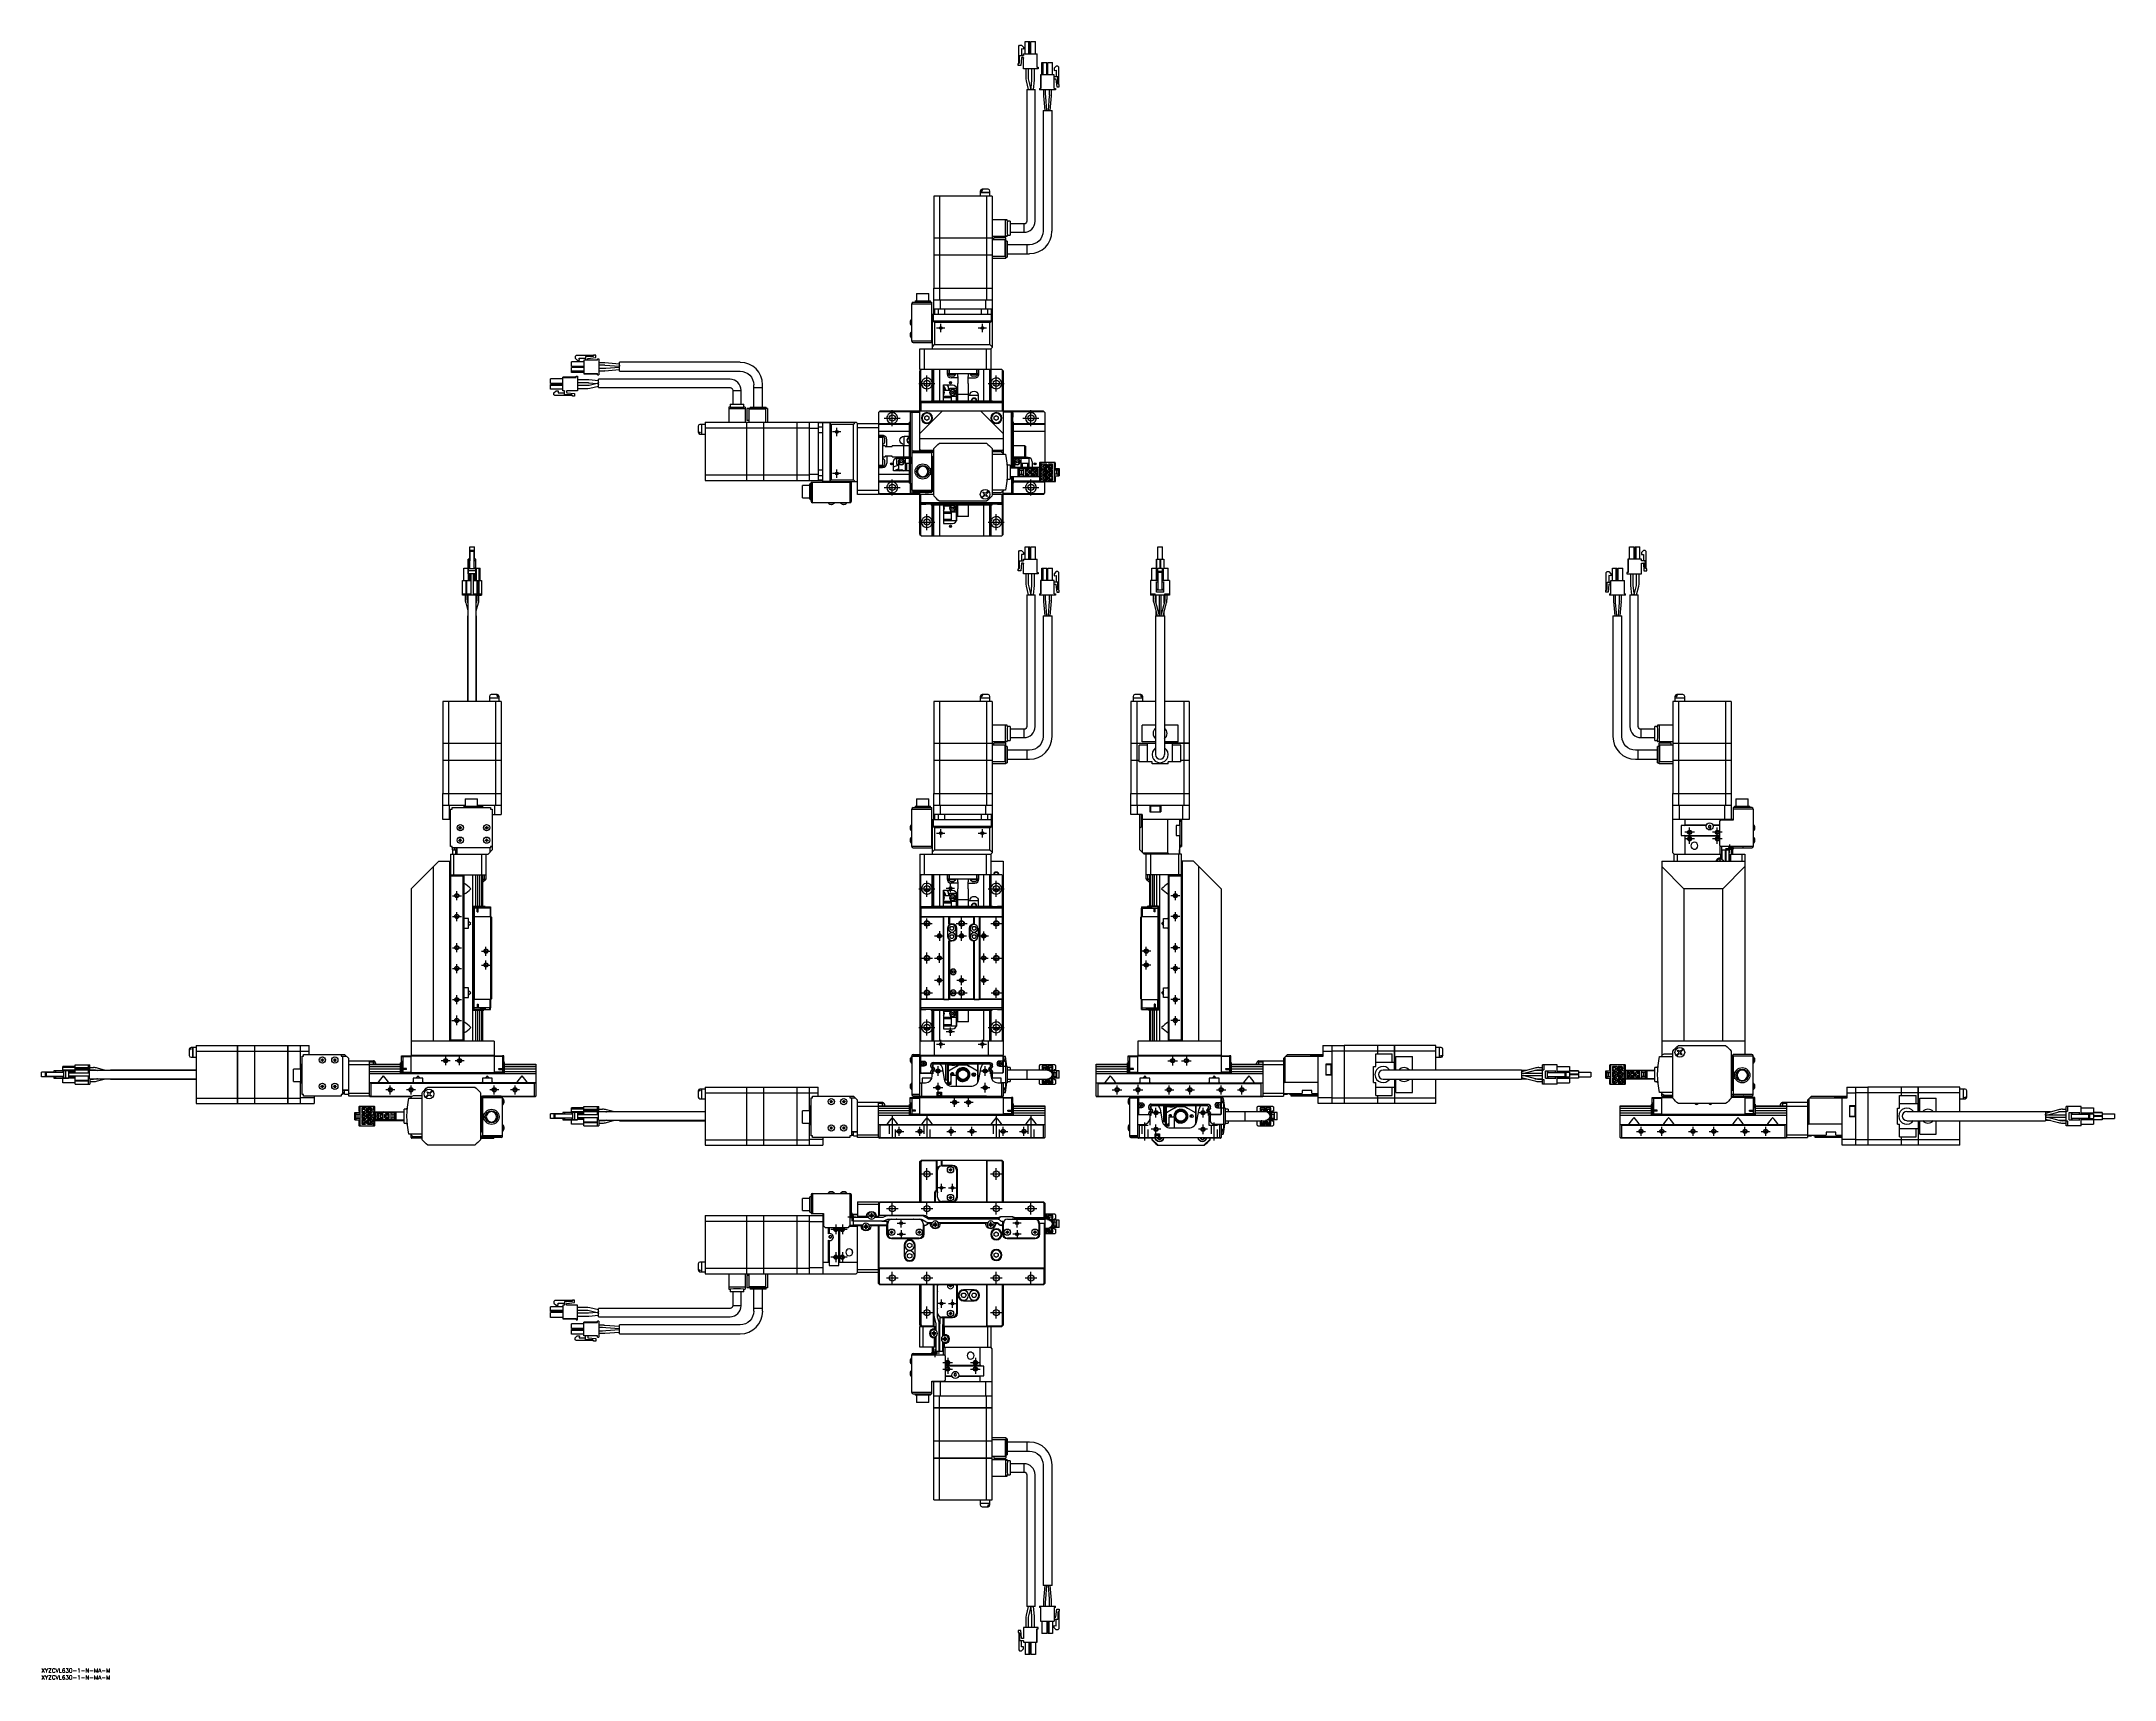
# Model space of a CAD drawing. Extents: x 0 to 1495, y -8 to 1173.
import ezdxf

# ---------------------------------------------------------------- set-up
doc = ezdxf.new("R2010")
doc.units = 0
doc.header["$LTSCALE"] = 0.5
doc.linetypes.add('CENTER', pattern=[50.8, 31.75, -6.35, 6.35, -6.35])
doc.linetypes.add('DASHED', pattern=[19.05, 12.7, -6.35])
for name, color, linetype in [('MSM_CENTER', 1, 'CENTER'), ('MSM_CONTINUOUS', 7, 'CONTINUOUS'), ('MSM_DASHED', 4, 'DASHED'), ('MSM_NARROW', 5, 'CONTINUOUS'), ('MSM_PART_NUMBER', 7, 'CONTINUOUS')]:
    doc.layers.add(name, color=color, linetype=linetype)
doc.styles.get("Standard").update_dxf_attribs({"font": 'txt.shx', "height": 3, "bigfont": 'bigfont.shx'})

msp = doc.modelspace()

# ---------------------------------------------------------------- linework, layer by layer
at = {"layer": 'MSM_CENTER'}
for p, q in [((645.7, 966.7), (651.7, 966.7)), ((648.7, 963.7), (648.7, 969.7)), ((675.7, 966.7), (681.7, 966.7)), ((678.7, 963.7), (678.7, 969.7)), ((638.7, 920.9), (638.7, 932.5)), ((688.7, 920.9), (688.7, 932.5)), ((632.9, 926.7), (644.5, 926.7)), ((682.9, 926.7), (694.5, 926.7)), ((607.9, 901.7), (619.5, 901.7)), ((613.7, 895.9), (613.7, 907.5)), ((707.9, 901.7), (719.5, 901.7)), ((713.7, 895.9), (713.7, 907.5)), ((576.7, 891.7), (570.7, 891.7)), ((573.7, 888.7), (573.7, 894.7)), ((576.7, 861.7), (570.7, 861.7)), ((573.7, 858.7), (573.7, 864.7)), ((613.7, 845.9), (613.7, 857.5)), ((713.7, 845.9), (713.7, 857.5)), ((607.9, 851.7), (619.5, 851.7)), ((707.9, 851.7), (719.5, 851.7)), ((632.9, 826.7), (644.5, 826.7)), ((638.7, 820.9), (638.7, 832.5)), ((682.9, 826.7), (694.5, 826.7)), ((688.7, 820.9), (688.7, 832.5)), ((645.7, 602.3), (651.7, 602.3)), ((648.7, 599.3), (648.7, 605.3)), ((675.7, 602.3), (681.7, 602.3)), ((678.7, 599.3), (678.7, 605.3)), ((1192.3, 603), (1185.3, 603)), ((1192.3, 598.3), (1185.3, 598.3)), ((1188.8, 594.8), (1188.8, 606.5)), ((1212.3, 603), (1205.3, 603)), ((1212.3, 598.3), (1205.3, 598.3)), ((1208.8, 594.8), (1208.8, 606.5)), ((1214.8, 591.3), (1220.8, 591.3)), ((1217.8, 588.3), (1217.8, 594.3)), ((296.4, 557.3), (302.9, 557.3)), ((299.6, 554), (299.6, 560.5)), ((632.9, 562.3), (644.5, 562.3)), ((638.7, 556.5), (638.7, 568.1)), ((652.7, 562.8), (658.7, 562.8)), ((655.7, 559.8), (655.7, 565.8)), ((682.9, 562.3), (694.5, 562.3)), ((688.7, 556.5), (688.7, 568.1)), ((821.2, 557.3), (814.7, 557.3)), ((817.9, 554), (817.9, 560.5)), ((296.4, 542.3), (302.9, 542.3)), ((299.6, 539), (299.6, 545.5)), ((638.7, 533.6), (638.7, 540.9)), ((663.7, 533.3), (663.7, 541.3)), ((688.7, 533.3), (688.7, 541.3)), ((821.2, 542.3), (814.7, 542.3)), ((817.9, 539), (817.9, 545.5)), ((635.1, 537.3), (642.4, 537.3)), ((644.2, 528.3), (651.2, 528.3)), ((647.7, 531.8), (647.7, 524.8)), ((659.7, 537.3), (667.7, 537.3)), ((660.2, 528.3), (667.2, 528.3)), ((663.7, 524.8), (663.7, 531.8)), ((676.2, 528.3), (683.2, 528.3)), ((679.7, 525), (679.7, 531.5)), ((684.7, 537.3), (692.7, 537.3)), ((296.4, 519.8), (302.9, 519.8)), ((299.6, 516.5), (299.6, 523)), ((317.4, 517.3), (323.9, 517.3)), ((320.6, 514), (320.6, 520.5)), ((320.6, 504), (320.6, 510.5)), ((634.7, 512.3), (642.7, 512.3)), ((638.7, 508.3), (638.7, 516.3)), ((644.2, 512.3), (651.2, 512.3)), ((647.7, 508.8), (647.7, 515.8)), ((676.5, 512.3), (683, 512.3)), ((679.7, 509), (679.7, 515.5)), ((685.1, 512.3), (692.4, 512.3)), ((688.7, 508.6), (688.7, 515.9)), ((800.2, 517.3), (793.7, 517.3)), ((796.9, 514), (796.9, 520.5)), ((796.9, 504), (796.9, 510.5)), ((821.2, 519.8), (814.7, 519.8)), ((817.9, 516.5), (817.9, 523)), ((296.4, 504.8), (302.9, 504.8)), ((299.6, 501.5), (299.6, 508)), ((317.4, 507.3), (323.9, 507.3)), ((644.2, 496.3), (651.2, 496.3)), ((647.7, 492.8), (647.7, 499.8)), ((660.2, 496.3), (667.2, 496.3)), ((663.7, 492.8), (663.7, 499.8)), ((676.2, 496.3), (683.2, 496.3)), ((679.7, 493), (679.7, 499.5)), ((800.2, 507.3), (793.7, 507.3)), ((821.2, 504.8), (814.7, 504.8)), ((817.9, 501.5), (817.9, 508)), ((296.4, 482.3), (302.9, 482.3)), ((299.6, 479), (299.6, 485.5)), ((634.7, 487.3), (642.7, 487.3)), ((638.7, 483.3), (638.7, 491.3)), ((659.7, 487.3), (667.7, 487.3)), ((663.7, 483.3), (663.7, 491.3)), ((685.1, 487.3), (692.4, 487.3)), ((688.7, 483.6), (688.7, 490.9)), ((821.2, 482.3), (814.7, 482.3)), ((817.9, 479), (817.9, 485.5)), ((296.1, 467.3), (303.1, 467.3)), ((299.6, 463.8), (299.6, 470.8)), ((638.7, 456.5), (638.7, 468.1)), ((688.7, 456.5), (688.7, 468.1)), ((821.2, 467.3), (814.7, 467.3)), ((817.9, 464), (817.9, 470.5)), ((632.9, 462.3), (644.5, 462.3)), ((645.7, 450.3), (651.7, 450.3)), ((648.7, 447.3), (648.7, 453.3)), ((652.7, 459.3), (658.7, 459.3)), ((655.7, 456.3), (655.7, 462.3)), ((675.7, 450.3), (681.7, 450.3)), ((678.7, 447.3), (678.7, 453.3)), ((682.9, 462.3), (694.5, 462.3)), ((294.8, 438.3), (288.4, 438.3)), ((291.6, 435), (291.6, 441.5)), ((304.8, 438.3), (298.4, 438.3)), ((301.6, 435), (301.6, 441.5)), ((646.7, 427.3), (646.7, 434.3)), ((680.7, 427.3), (680.7, 434.3)), ((812.4, 438.3), (819.4, 438.3)), ((815.9, 441.8), (815.9, 434.8)), ((822.4, 438.3), (829.4, 438.3)), ((825.9, 441.8), (825.9, 434.8)), ((251.6, 414), (251.6, 420.5)), ((266.6, 414), (266.6, 420.5)), ((326.6, 414), (326.6, 420.5)), ((341.6, 414), (341.6, 420.5)), ((650.2, 430.8), (643.2, 430.8)), ((650.2, 418.8), (643.2, 418.8)), ((646.7, 415.3), (646.7, 422.3)), ((684.2, 430.8), (677.2, 430.8)), ((684, 418.8), (677.5, 418.8)), ((680.7, 415.3), (680.7, 422.3)), ((775.9, 414), (775.9, 420.5)), ((790.9, 420.8), (790.9, 413.8)), ((813.4, 414), (813.4, 420.5)), ((828.4, 414), (828.4, 420.5)), ((850.9, 414), (850.9, 420.5)), ((865.9, 414), (865.9, 420.5)), ((254.8, 417.3), (248.4, 417.3)), ((269.8, 417.3), (263.4, 417.3)), ((329.8, 417.3), (323.4, 417.3)), ((344.8, 417.3), (338.4, 417.3)), ((655.5, 408.3), (662, 408.3)), ((658.7, 405), (658.7, 411.5)), ((665.5, 408.3), (672, 408.3)), ((668.7, 405), (668.7, 411.5)), ((772.4, 417.3), (779.4, 417.3)), ((787.4, 417.3), (794.4, 417.3)), ((803.9, 397.3), (803.9, 404.3)), ((810.2, 417.3), (816.7, 417.3)), ((825.2, 417.3), (831.7, 417.3)), ((837.9, 397.3), (837.9, 404.3)), ((847.7, 417.3), (854.2, 417.3)), ((862.7, 417.3), (869.2, 417.3)), ((613.7, 398.8), (613.7, 380.3)), ((618.7, 384), (618.7, 390.5)), ((633.7, 384), (633.7, 390.5)), ((638.7, 398.8), (638.7, 380.3)), ((656.2, 384), (656.2, 390.5)), ((671.2, 384), (671.2, 390.5)), ((688.7, 398.8), (688.7, 380.3)), ((693.7, 384), (693.7, 390.5)), ((708.7, 384), (708.7, 390.5)), ((713.7, 398.8), (713.7, 380.3)), ((795.9, 380.8), (795.9, 393.8)), ((807.4, 400.8), (800.4, 400.8)), ((803.9, 385.3), (803.9, 392.3)), ((841.4, 400.8), (834.4, 400.8)), ((837.9, 385.3), (837.9, 392.3)), ((845.9, 380.8), (845.9, 393.8)), ((1153.8, 384), (1153.8, 390.5)), ((1168.8, 384), (1168.8, 390.5)), ((1191.3, 384), (1191.3, 390.5)), ((1206.3, 384), (1206.3, 390.5)), ((1228.8, 384), (1228.8, 390.5)), ((1243.8, 384), (1243.8, 390.5)), ((615.5, 387.3), (622, 387.3)), ((630.5, 387.3), (637, 387.3)), ((653, 387.3), (659.5, 387.3)), ((668, 387.3), (674.5, 387.3)), ((690.5, 387.3), (697, 387.3)), ((705.5, 387.3), (712, 387.3)), ((807.4, 388.8), (800.4, 388.8)), ((841.2, 388.8), (834.7, 388.8)), ((1150.5, 387.3), (1157, 387.3)), ((1165.5, 387.3), (1172, 387.3)), ((1188, 387.3), (1194.5, 387.3)), ((1203, 387.3), (1209.5, 387.3)), ((1225.5, 387.3), (1232, 387.3)), ((1240.5, 387.3), (1247, 387.3)), ((638.7, 352.4), (638.7, 360.9)), ((688.7, 352.4), (688.7, 360.9)), ((634.5, 356.6), (643, 356.6)), ((652.2, 346.6), (646.2, 346.6)), ((649.2, 343.6), (649.2, 349.6)), ((654.2, 346.6), (660.2, 346.6)), ((657.2, 343.6), (657.2, 349.6)), ((684.5, 356.6), (693, 356.6)), ((609.5, 331.6), (618, 331.6)), ((613.7, 327.4), (613.7, 335.9)), ((634.5, 331.6), (643, 331.6)), ((638.7, 327.4), (638.7, 335.9)), ((684.5, 331.6), (693, 331.6)), ((688.7, 327.4), (688.7, 335.9)), ((709.5, 331.6), (718, 331.6)), ((713.7, 327.4), (713.7, 335.9)), ((581.2, 316.6), (569.5, 316.6)), ((573, 320.1), (573, 313.1)), ((577.7, 320.1), (577.7, 313.1)), ((581.7, 325.6), (587.7, 325.6)), ((584.7, 322.6), (584.7, 328.6)), ((617.2, 321.1), (623.2, 321.1)), ((620.2, 318.1), (620.2, 324.1)), ((620.2, 316.1), (620.2, 310.1)), ((706.7, 321.1), (700.7, 321.1)), ((703.7, 318.1), (703.7, 324.1)), ((703.7, 316.1), (703.7, 310.1)), ((573, 300.1), (573, 293.1)), ((577.7, 300.1), (577.7, 293.1)), ((617.2, 313.1), (623.2, 313.1)), ((706.7, 313.1), (700.7, 313.1)), ((581.2, 296.6), (569.5, 296.6)), ((613.7, 277.4), (613.7, 285.9)), ((638.7, 277.4), (638.7, 285.9)), ((688.7, 277.4), (688.7, 285.9)), ((713.7, 277.4), (713.7, 285.9)), ((609.5, 281.6), (618, 281.6)), ((634.5, 281.6), (643, 281.6)), ((684.5, 281.6), (693, 281.6)), ((709.5, 281.6), (718, 281.6)), ((634.5, 256.6), (643, 256.6)), ((638.7, 252.4), (638.7, 260.9)), ((652.2, 263.1), (646.2, 263.1)), ((649.2, 260.1), (649.2, 266.1)), ((654.2, 263.1), (660.2, 263.1)), ((657.2, 260.1), (657.2, 266.1)), ((684.5, 256.6), (693, 256.6)), ((688.7, 252.4), (688.7, 260.9)), ((641.7, 227.6), (647.7, 227.6)), ((644.7, 224.6), (644.7, 230.6)), ((650.2, 220.6), (657.2, 220.6)), ((650.2, 215.9), (657.2, 215.9)), ((653.7, 224.1), (653.7, 212.4)), ((670.2, 220.6), (677.2, 220.6)), ((670.2, 215.9), (677.2, 215.9)), ((673.7, 224.1), (673.7, 212.4))]:
    msp.add_line(p, q, dxfattribs=at)
at = {"layer": 'MSM_CONTINUOUS'}
for p, q in [((704.9, 1170), (705.6, 1170.7)), ((704.9, 1170), (705.6, 1170.7)), ((704.9, 1157.4), (704.9, 1170)), ((704.9, 1157.4), (704.9, 1170)), ((705.6, 1170.7), (706.9, 1170.7)), ((706.9, 1170.7), (708.4, 1169.2)), ((708.4, 1167.7), (706.9, 1167.9)), ((706.9, 1167.9), (706.9, 1163.2)), ((708.4, 1167.7), (706.9, 1167.9)), ((708.4, 1169.2), (708.4, 1167.7)), ((709.5, 1164.4), (709.5, 1173.3)), ((709.5, 1164.4), (709.5, 1173.3)), ((709.5, 1173.3), (712.9, 1173.3)), ((712.2, 1164.4), (712.2, 1173.3)), ((712.9, 1164.4), (712.9, 1173.3)), ((713.7, 1164.4), (713.7, 1173.3)), ((713.7, 1164.4), (713.7, 1173.3)), ((713.7, 1173.3), (717.1, 1173.3)), ((717.1, 1164.4), (717.1, 1173.3)), ((704.6, 1155.9), (704.6, 1157.4)), ((704.6, 1157.4), (704.9, 1157.4)), ((704.6, 1155.9), (704.6, 1157.4)), ((706.5, 1155.9), (704.6, 1155.9)), ((704.9, 1157.4), (705.6, 1157.9)), ((704.9, 1157.4), (705.6, 1157.9)), ((705.6, 1157.9), (705.6, 1163.2)), ((705.6, 1163.2), (708.1, 1163.2)), ((705.6, 1157.9), (705.6, 1163.2)), ((707, 1161.5), (706.5, 1155.9)), ((708.1, 1161.7), (707.2, 1161.7)), ((708.4, 1163.5), (708.4, 1164.4)), ((708.4, 1164.4), (718.3, 1164.4)), ((708.4, 1163.5), (708.4, 1164.4)), ((708.4, 1163.5), (708.4, 1163.5)), ((708.4, 1153.7), (708.4, 1161.4)), ((708.4, 1161.4), (708.4, 1161.4)), ((708.4, 1153.7), (708.4, 1161.4)), ((719, 1153.7), (708.4, 1153.7)), ((710, 1153.7), (710, 1146.4)), ((712, 1146.4), (712, 1153.7)), ((714.2, 1153.7), (714.2, 1145.8)), ((716.2, 1145.8), (716.2, 1153.7)), ((718, 1164.4), (718, 1154.7)), ((718, 1154.7), (719, 1154.7)), ((718.3, 1154.7), (718.3, 1164.4)), ((719, 1154.7), (719, 1153.7)), ((721.7, 1158.1), (725.1, 1158.1)), ((721.7, 1149.2), (721.7, 1158.1)), ((722.5, 1149.2), (722.5, 1158.1)), ((725.1, 1149.2), (725.1, 1158.1)), ((725.9, 1158.1), (729.3, 1158.1)), ((725.9, 1149.2), (725.9, 1158.1)), ((729.3, 1149.2), (729.3, 1158.1)), ((731.9, 1155.5), (730.4, 1154)), ((730.4, 1154), (730.4, 1152.5)), ((730.4, 1152.5), (731.9, 1152.6)), ((733.2, 1155.5), (731.9, 1155.5)), ((731.9, 1152.6), (731.9, 1147.9)), ((733.9, 1154.8), (733.2, 1155.5)), ((733.9, 1142.2), (733.9, 1154.8)), ((710, 1146.4), (710.2, 1144.9)), ((710.2, 1144.9), (711.8, 1138.7)), ((710.7, 1138.7), (716.7, 1138.7)), ((710.7, 1138.7), (710.7, 1043.7)), ((712.2, 1145.4), (712, 1146.4)), ((713.7, 1139.7), (712.2, 1145.4)), ((713.7, 1138.9), (712.9, 1138.7)), ((713.6, 1138.9), (713.6, 1138.8)), ((714.6, 1138.7), (713.6, 1138.8)), ((714.2, 1145.7), (713.7, 1139.7)), ((713.7, 1138.9), (713.7, 1139.7)), ((714.2, 1145.8), (714.2, 1145.7)), ((715.6, 1138.7), (716.2, 1145.5)), ((716.2, 1145.5), (716.2, 1145.8)), ((716.7, 1043.7), (716.7, 1138.7)), ((719.8, 1139.5), (720.8, 1139.5)), ((719.8, 1139.5), (719.8, 1138.5)), ((731.4, 1138.5), (719.8, 1138.5)), ((730.4, 1149.2), (720.6, 1149.2)), ((720.6, 1149.2), (720.6, 1139.5)), ((720.8, 1149.2), (720.8, 1139.5)), ((722.8, 1138.5), (722.8, 1134.9)), ((724.3, 1135.8), (724.3, 1138.5)), ((727, 1138.5), (727, 1134.8)), ((728.5, 1134.8), (728.5, 1138.5)), ((730.4, 1139.5), (730.4, 1149.2)), ((730.4, 1139.5), (731.4, 1139.5)), ((733.2, 1147.9), (730.7, 1147.9)), ((730.7, 1146.4), (731.6, 1146.4)), ((731.4, 1139.5), (731.4, 1138.5)), ((731.8, 1146.2), (732.3, 1140.7)), ((732.3, 1140.7), (734.2, 1140.7)), ((733.2, 1142.7), (733.2, 1147.9)), ((733.9, 1142.2), (733.2, 1142.7)), ((734.2, 1142.2), (733.9, 1142.2)), ((734.2, 1140.7), (734.2, 1142.2)), ((722.5, 1123.5), (729, 1123.5)), ((722.5, 1123.5), (722.5, 1036.5)), ((722.9, 1134), (723.7, 1123.5)), ((724.5, 1133.2), (724.3, 1135.8)), ((725.2, 1123.5), (724.5, 1133.2)), ((727, 1134.2), (726.2, 1123.5)), ((727, 1123.5), (726.2, 1123.5)), ((726.2, 1123.5), (726.3, 1123.5)), ((727.7, 1123.5), (728.5, 1134)), ((729, 1036.5), (729, 1123.5)), ((685.7, 1061.7), (643.7, 1061.7)), ((643.7, 1061.7), (643.7, 1031.8)), ((647.8, 1061.7), (647.8, 1031.8)), ((677.2, 1065.4), (677.2, 1064.3)), ((684.2, 1064.3), (677.2, 1064.3)), ((684.2, 1064.2), (677.2, 1064.2)), ((677.2, 1064.2), (677.2, 1061.7)), ((677.3, 1064.3), (677.3, 1064.2)), ((678.1, 1065.2), (678.1, 1065.4)), ((678.4, 1065.2), (678.1, 1065.2)), ((678.4, 1065.2), (678.4, 1065.4)), ((682.9, 1066.7), (678.5, 1066.7)), ((681.7, 1061.7), (681.7, 1031.8)), ((684.2, 1064.3), (684.2, 1065.4)), ((684.2, 1064.2), (684.2, 1064.3)), ((684.2, 1061.7), (684.2, 1064.2)), ((685.7, 1061.7), (685.7, 1031.8)), ((696.7, 1044.7), (685.7, 1044.7)), ((696.7, 1032.7), (685.7, 1032.7)), ((695.3, 1032.7), (695.3, 1044.7)), ((696.7, 1043.7), (696.7, 1044.7)), ((698.7, 1043.7), (696.7, 1043.7)), ((696.7, 1032.7), (696.7, 1033.7)), ((696.7, 1033.7), (698.7, 1033.7)), ((698.7, 1043.7), (698.7, 1033.7)), ((708.7, 1041.7), (698.7, 1041.7)), ((698.7, 1035.7), (708.7, 1035.7)), ((708.7, 1041.7), (708.7, 1035.7)), ((643.7, 1031.8), (685.7, 1031.8)), ((643.7, 1031.7), (643.7, 1019.5)), ((643.7, 1031.7), (685.7, 1031.7)), ((643.7, 1019.5), (685.7, 1019.5)), ((643.7, 1019.4), (643.7, 995.5)), ((643.7, 1019.4), (685.7, 1019.4)), ((643.8, 1031.8), (643.8, 1031.7)), ((643.8, 1019.5), (643.8, 1019.4)), ((647.8, 1031.7), (647.8, 1019.5)), ((647.8, 1019.4), (647.8, 995.5)), ((648, 1031.8), (648, 1031.7)), ((648, 1019.5), (648, 1019.4)), ((681.4, 1031.8), (681.4, 1031.7)), ((681.4, 1019.5), (681.4, 1019.4)), ((681.7, 1031.7), (681.7, 1019.5)), ((681.7, 1019.4), (681.7, 995.5)), ((685.7, 1031.8), (685.7, 1031.7)), ((685.7, 1031.7), (685.7, 995.5)), ((695.1, 1030.2), (685.7, 1030.2)), ((685.7, 1019.5), (685.7, 1019.4)), ((695.7, 1018.2), (685.7, 1018.2)), ((695.7, 1031.7), (686.9, 1031.7)), ((686.9, 1030.2), (686.9, 1031.7)), ((695.1, 1018.2), (695.1, 1030.2)), ((695.7, 1016.7), (695.7, 1031.7)), ((696.7, 1029.3), (695.7, 1029.3)), ((695.7, 1017.7), (696.7, 1017.7)), ((696.7, 1029.3), (696.7, 1017.7)), ((712.7, 1026.7), (696.7, 1026.7)), ((696.7, 1020.2), (712.7, 1020.2)), ((710.7, 1026.7), (710.7, 1020.2)), ((695.7, 1016.7), (685.7, 1016.7)), ((631.3, 991.5), (640.1, 991.5)), ((631.3, 991.5), (631.3, 986.2)), ((640.1, 986.2), (640.1, 991.5)), ((643.7, 995.5), (685.7, 995.5)), ((643.7, 995.4), (685.7, 995.4)), ((643.7, 976.7), (643.7, 995.4)), ((643.8, 995.5), (643.8, 995.4)), ((647.8, 995.4), (647.8, 986.7)), ((648, 995.5), (648, 995.4)), ((681.4, 995.5), (681.4, 995.4)), ((681.7, 995.4), (681.7, 986.7)), ((685.7, 995.5), (685.7, 995.4)), ((685.7, 995.4), (685.7, 952.7)), ((627.5, 968.5), (627.5, 973)), ((627.7, 973), (627.5, 973)), ((627.7, 957.2), (627.7, 984.2)), ((627.7, 984.2), (642.2, 984.2)), ((628.7, 985.2), (642.2, 985.2)), ((630.2, 986.2), (641.2, 986.2)), ((630.2, 986.2), (630.2, 985.2)), ((641.2, 985.2), (641.2, 986.2)), ((642.2, 956.2), (642.2, 985.2)), ((642.2, 976.2), (642.7, 976.2)), ((642.2, 973.2), (642.7, 973.2)), ((642.7, 976.7), (685.7, 976.7)), ((642.7, 951.7), (642.7, 976.7)), ((643.2, 976.7), (643.2, 971.7)), ((685.7, 986.7), (643.7, 986.7)), ((685.7, 980.2), (643.7, 980.2)), ((644.2, 980.2), (644.2, 976.7)), ((647, 976.7), (647, 980.2)), ((648.2, 986.7), (648.2, 980.2)), ((651.5, 980.2), (651.5, 976.7)), ((678, 976.7), (678, 980.2)), ((681.2, 980.2), (681.2, 986.7)), ((682.5, 980.2), (682.5, 976.7)), ((685.2, 971.7), (685.2, 980.2)), ((626.5, 970.9), (626.7, 970.9)), ((626.7, 970.5), (626.5, 970.5)), ((626.5, 961.9), (626.7, 961.9)), ((626.7, 961.5), (626.5, 961.5)), ((626.7, 971.7), (626.7, 971.7)), ((626.7, 970.9), (626.7, 970.5)), ((626.7, 969.8), (626.7, 969.7)), ((626.7, 962.7), (626.7, 962.7)), ((626.7, 961.9), (626.7, 961.5)), ((626.7, 960.8), (626.7, 960.7)), ((627.5, 968.5), (627.7, 968.5)), ((627.5, 959.5), (627.5, 964)), ((627.7, 964), (627.5, 964)), ((627.5, 959.5), (627.7, 959.5)), ((642.7, 957.2), (627.7, 957.2)), ((642.2, 970.7), (642.7, 970.7)), ((642.2, 968.2), (642.7, 968.2)), ((642.2, 964.2), (642.7, 964.2)), ((642.2, 961.7), (642.7, 961.7)), ((642.2, 959.2), (642.7, 959.2)), ((643.2, 971.7), (644.2, 970.7)), ((685.2, 971.7), (643.2, 971.7)), ((644.2, 970.7), (644.2, 954.7)), ((684.2, 970.7), (644.2, 970.7)), ((684.2, 970.7), (685.2, 971.7)), ((684.2, 954.7), (684.2, 970.7)), ((391.3, 942.3), (382.4, 942.3)), ((382.4, 938.9), (382.4, 942.3)), ((385.7, 946.9), (385, 946.2)), ((385, 946.2), (385, 944.9)), ((385, 944.9), (386.5, 943.4)), ((398.3, 946.9), (385.7, 946.9)), ((386.5, 943.4), (388, 943.4)), ((387.8, 944.9), (392.5, 944.9)), ((388, 943.4), (387.8, 944.9)), ((401, 943.4), (391.3, 943.4)), ((391.3, 943.4), (391.3, 933.6)), ((392.5, 946.2), (392.5, 943.7)), ((397.8, 946.2), (392.5, 946.2)), ((394, 943.7), (394, 944.6)), ((394.2, 944.8), (399.8, 945.3)), ((398.3, 946.9), (397.8, 946.2)), ((399.8, 947.2), (398.3, 947.2)), ((398.3, 947.2), (398.3, 946.9)), ((399.8, 945.3), (399.8, 947.2)), ((401, 943.4), (401, 944.4)), ((401, 944.4), (402, 944.4)), ((402, 944.4), (402, 932.8)), ((628.7, 956.2), (642.2, 956.2)), ((633.7, 936.7), (633.7, 951.7)), ((633.7, 951.7), (684.7, 951.7)), ((636.7, 951.7), (636.7, 936.7)), ((642.7, 953.2), (644.2, 954.7)), ((644.2, 954.7), (684.2, 954.7)), ((681.7, 936.7), (681.7, 951.7)), ((684.2, 954.7), (685.7, 953.2)), ((684.7, 951.7), (685.7, 952.7)), ((684.7, 951.7), (684.7, 936.7)), ((367.1, 926.7), (367.1, 930.1)), ((376, 930.1), (367.1, 930.1)), ((376, 921.4), (376, 931.3)), ((385.7, 931.3), (376, 931.3)), ((376, 931), (385.7, 931)), ((391.3, 938.9), (382.4, 938.9)), ((382.4, 934.7), (382.4, 938.1)), ((391.3, 938.1), (382.4, 938.1)), ((391.3, 935.5), (382.4, 935.5)), ((391.3, 934.7), (382.4, 934.7)), ((385.7, 931), (385.7, 932)), ((385.7, 932), (386.7, 932)), ((386.7, 932), (386.7, 921.4)), ((394.6, 929.3), (386.7, 929.3)), ((386.7, 927.3), (394.6, 927.3)), ((391.3, 933.8), (401, 933.8)), ((391.3, 933.6), (401, 933.6)), ((394.9, 929.2), (394.6, 929.3)), ((394.6, 927.3), (394.7, 927.2)), ((394.7, 927.2), (400.8, 926.7)), ((401.7, 928.6), (394.9, 929.2)), ((401, 932.8), (401, 933.8)), ((401, 932.8), (402, 932.8)), ((401.7, 927.6), (401.6, 926.6)), ((401.7, 923.7), (401.7, 929.7)), ((496.7, 929.7), (401.7, 929.7)), ((405.6, 941.6), (402, 941.6)), ((402, 940.1), (405.6, 940.1)), ((404.6, 937.4), (402, 937.4)), ((402, 935.9), (405.6, 935.9)), ((407.2, 937.5), (404.6, 937.4)), ((406.3, 940), (416.9, 939.2)), ((417, 940.7), (406.4, 941.5)), ((406.4, 935.9), (417, 936.7)), ((416.9, 938.2), (407.2, 937.5)), ((417, 940), (416.9, 939.2)), ((416.9, 939.2), (417, 939.3)), ((417, 935.5), (417, 942)), ((504, 942), (417, 942)), ((417, 935.5), (504, 935.5)), ((692.7, 936.7), (633.7, 936.7)), ((634.7, 936.7), (633.7, 935.7)), ((633.7, 878.2), (633.7, 935.7)), ((634.2, 913.7), (634.2, 936.2)), ((642.6, 914.2), (642.6, 936.7)), ((642.9, 914.2), (642.9, 936.7)), ((643.4, 936.7), (643.4, 914.2)), ((648, 914.2), (648, 936.7)), ((653.2, 936.7), (653.2, 933.7)), ((653.7, 933.7), (653.7, 936.7)), ((675.7, 933.7), (653.7, 933.7)), ((653.9, 933.7), (653.9, 933.5)), ((653.9, 933.5), (659.6, 933.5)), ((654.7, 936.7), (654.7, 933.7)), ((655.4, 932.1), (658.1, 932.1)), ((661.2, 930.7), (656.2, 930.7)), ((659.6, 933.5), (659.6, 933.7)), ((660.7, 933.7), (660.7, 931.7)), ((661.2, 931.7), (660.7, 931.7)), ((661.2, 926.7), (661.2, 931.7)), ((668.7, 931.7), (668.2, 931.7)), ((668.2, 931.7), (668.2, 926.7)), ((668.2, 930.7), (673.2, 930.7)), ((668.7, 931.7), (668.7, 933.7)), ((669.9, 933.7), (669.9, 933.5)), ((669.9, 933.5), (675.6, 933.5)), ((671.4, 932.1), (674.1, 932.1)), ((674.7, 933.7), (674.7, 936.7)), ((675.6, 933.5), (675.6, 933.7)), ((675.7, 936.7), (675.7, 933.7)), ((676.2, 933.7), (676.2, 936.7)), ((679.4, 936.7), (679.4, 914.2)), ((684, 914.2), (684, 936.7)), ((684.5, 936.7), (684.5, 914.2)), ((684.8, 936.7), (684.8, 914.2)), ((693.7, 935.7), (692.7, 936.7)), ((693.2, 913.7), (693.2, 936.2)), ((693.7, 935.7), (693.7, 876.3)), ((376, 926.7), (367.1, 926.7)), ((376, 926.7), (367.1, 926.7)), ((367.1, 922.5), (367.1, 925.9)), ((376, 925.9), (367.1, 925.9)), ((376, 925.2), (367.1, 925.2)), ((376, 922.5), (367.1, 922.5)), ((376, 922.5), (367.1, 922.5)), ((369.7, 919.9), (371.2, 921.4)), ((369.7, 918.6), (369.7, 919.9)), ((370.4, 917.9), (369.7, 918.6)), ((370.4, 917.9), (369.7, 918.6)), ((383, 917.9), (370.4, 917.9)), ((383, 917.9), (370.4, 917.9)), ((371.2, 921.4), (372.7, 921.4)), ((372.7, 921.4), (372.6, 919.9)), ((372.7, 921.4), (372.6, 919.9)), ((372.6, 919.9), (377.3, 919.9)), ((377, 921.4), (376, 921.4)), ((377, 921.4), (376, 921.4)), ((377, 921.4), (377, 921.4)), ((377.3, 918.6), (377.3, 921.1)), ((382.5, 918.6), (377.3, 918.6)), ((382.5, 918.6), (377.3, 918.6)), ((378.8, 921.1), (378.8, 920.2)), ((379, 920), (384.5, 919.5)), ((386.7, 921.4), (379.1, 921.4)), ((379.1, 921.4), (379.1, 921.4)), ((386.7, 921.4), (379.1, 921.4)), ((383, 917.9), (382.5, 918.6)), ((383, 917.9), (382.5, 918.6)), ((383, 917.6), (383, 917.9)), ((384.5, 917.6), (383, 917.6)), ((384.5, 917.6), (383, 917.6)), ((384.5, 919.5), (384.5, 917.6)), ((394.1, 925.1), (386.7, 925.1)), ((386.7, 923.1), (394.1, 923.1)), ((395.1, 925.2), (394.1, 925.1)), ((394.1, 923.1), (395.6, 923.2)), ((400.8, 926.7), (395.1, 925.2)), ((395.6, 923.2), (401.7, 924.8)), ((401.5, 926.7), (400.8, 926.7)), ((401.5, 926.7), (401.7, 925.9)), ((401.5, 926.6), (401.6, 926.6)), ((401.7, 923.7), (496.7, 923.7)), ((498.7, 921.7), (504.7, 921.7)), ((498.7, 921.7), (498.7, 911.7)), ((504.7, 911.7), (504.7, 921.7)), ((513.7, 925.7), (513.7, 909.7)), ((513.7, 923.7), (520.2, 923.7)), ((520.2, 909.7), (520.2, 925.7)), ((633.9, 912.7), (633.9, 906.7)), ((693.5, 912.7), (633.9, 912.7)), ((634, 913.7), (634, 912.7)), ((693.5, 913.7), (634, 913.7)), ((634.4, 912.7), (634.4, 906.7)), ((634.5, 913.7), (634.5, 912.7)), ((637.9, 913.8), (634.9, 913.8)), ((634.9, 913.8), (634.9, 913.7)), ((637.9, 913.7), (637.9, 913.8)), ((641.5, 913.7), (641.8, 914.2)), ((641.8, 914.2), (685.7, 914.2)), ((650.6, 925.7), (657.2, 925.7)), ((650.6, 914.2), (650.6, 925.7)), ((650.6, 924.9), (651.1, 924.4)), ((650.6, 923.4), (651.2, 923.4)), ((659.9, 917.4), (650.6, 917.4)), ((650.6, 916.9), (656.2, 916.9)), ((656.2, 916.4), (650.6, 916.4)), ((651.2, 923.4), (651.2, 921.9)), ((651.2, 921.9), (655.2, 921.9)), ((652, 922.4), (652, 921.9)), ((654.5, 921.9), (654.5, 922.4)), ((655.2, 921.9), (655.2, 923.4)), ((655.2, 923.4), (659.9, 923.4)), ((656.2, 917.4), (656.2, 914.2)), ((656.4, 920.2), (656.8, 921)), ((656.8, 919.5), (656.4, 920.2)), ((656.8, 921), (657.7, 921)), ((657.7, 919.5), (656.8, 919.5)), ((657.1, 922.4), (657.1, 922.1)), ((657.2, 922.1), (657.2, 922.4)), ((657.2, 922.4), (657.2, 922.1)), ((657.7, 921), (658.1, 920.2)), ((658.1, 920.2), (657.7, 919.5)), ((659.9, 923.4), (659.9, 914.2)), ((660, 923.8), (660, 914.2)), ((660.2, 914.2), (660.2, 922.7)), ((660.2, 918.7), (660.7, 918.2)), ((660.7, 926.7), (661.2, 926.7)), ((660.7, 926.7), (660.7, 914.2)), ((668.7, 918.7), (660.7, 918.7)), ((668.2, 926.7), (668.7, 926.7)), ((668.7, 914.2), (668.7, 926.7)), ((668.7, 918.2), (675.7, 918.2)), ((675.7, 918.2), (675.7, 914.2)), ((686, 913.7), (685.7, 914.2)), ((692.5, 913.8), (689.5, 913.8)), ((689.5, 913.8), (689.5, 913.7)), ((692.5, 913.7), (692.5, 913.8)), ((693, 913.7), (693, 912.7)), ((693, 912.7), (693, 906.7)), ((693.5, 913.7), (693.5, 912.7)), ((693.5, 912.7), (693.5, 906.7)), ((476.2, 897.2), (475, 897.2)), ((478.7, 897.2), (476.2, 897.2)), ((476.2, 897.2), (476.2, 890.2)), ((476.2, 897.2), (476.2, 890.2)), ((478.7, 898.7), (478.7, 856.7)), ((478.7, 898.7), (508.7, 898.7)), ((495.7, 909.7), (495.7, 898.7)), ((496.7, 909.7), (495.7, 909.7)), ((507.7, 908.3), (495.7, 908.3)), ((496.7, 911.7), (506.7, 911.7)), ((496.7, 911.7), (496.7, 909.7)), ((506.7, 909.7), (506.7, 911.7)), ((507.7, 909.7), (506.7, 909.7)), ((507.7, 909.7), (507.7, 898.7)), ((523.7, 908.7), (508.7, 908.7)), ((508.7, 908.7), (508.7, 899.9)), ((510.2, 899.9), (508.7, 899.9)), ((508.7, 856.7), (508.7, 898.7)), ((508.7, 898.7), (545, 898.7)), ((508.7, 856.7), (508.7, 898.7)), ((508.7, 898.7), (508.7, 898.7)), ((510.2, 908.1), (510.2, 898.7)), ((522.2, 908.1), (510.2, 908.1)), ((511.2, 909.7), (522.8, 909.7)), ((511.2, 909.7), (511.2, 908.7)), ((521, 856.7), (521, 898.7)), ((521, 856.7), (521, 898.7)), ((521, 898.7), (521, 898.7)), ((522.2, 908.7), (522.2, 898.7)), ((522.8, 908.7), (522.8, 909.7)), ((523.7, 908.7), (523.7, 898.7)), ((545, 856.7), (545, 898.7)), ((545, 856.7), (545, 898.7)), ((545, 898.7), (587.7, 898.7)), ((545, 898.7), (545, 898.7)), ((553.7, 898.7), (553.7, 856.7)), ((560.2, 898.7), (560.2, 856.7)), ((568.7, 898.2), (560.2, 898.2)), ((563.7, 855.7), (563.7, 898.7)), ((568.7, 898.2), (568.7, 856.2)), ((569.7, 897.2), (568.7, 898.2)), ((569.7, 897.2), (569.7, 857.2)), ((585.7, 897.2), (569.7, 897.2)), ((585.7, 897.2), (587.2, 898.7)), ((585.7, 857.2), (585.7, 897.2)), ((588.7, 897.7), (587.7, 898.7)), ((588.7, 846.7), (588.7, 897.7)), ((588.7, 897.7), (603.7, 897.7)), ((604.7, 906.7), (603.7, 905.7)), ((603.7, 905.7), (603.7, 846.7)), ((603.7, 897.8), (626.2, 897.8)), ((603.7, 897.5), (626.2, 897.5)), ((626.7, 906.2), (604.2, 906.2)), ((722.7, 906.7), (604.7, 906.7)), ((626.7, 899), (626.2, 898.7)), ((626.2, 854.8), (626.2, 898.7)), ((626.6, 905.5), (626.6, 902.5)), ((626.7, 905.5), (626.6, 905.5)), ((626.6, 902.5), (626.7, 902.5)), ((626.7, 906.5), (626.7, 872.3)), ((626.7, 906.5), (627.7, 906.5)), ((626.7, 906), (627.7, 906)), ((627.7, 906.5), (627.7, 846.9)), ((627.7, 906.5), (633.7, 906.5)), ((627.7, 906), (633.7, 906)), ((633.7, 890.7), (649.7, 906.7)), ((637.2, 902.6), (638.7, 903.5)), ((637.2, 900.9), (637.2, 902.6)), ((638.7, 900), (637.2, 900.9)), ((638.7, 903.5), (640.2, 902.6)), ((640.2, 900.9), (638.7, 900)), ((640.2, 902.6), (640.2, 900.9)), ((677.7, 906.7), (693.7, 890.7)), ((687.2, 902.6), (688.7, 903.5)), ((687.2, 900.9), (687.2, 902.6)), ((688.7, 900), (687.2, 900.9)), ((688.7, 903.5), (690.2, 902.6)), ((690.2, 900.9), (688.7, 900)), ((690.2, 902.6), (690.2, 900.9)), ((699.7, 906.5), (693.7, 906.5)), ((699.7, 906), (693.7, 906)), ((700.7, 906.5), (699.7, 906.5)), ((699.7, 866), (699.7, 906.5)), ((700.7, 906), (699.7, 906)), ((700.7, 866), (700.7, 906.5)), ((723.2, 906.2), (700.7, 906.2)), ((700.8, 905.5), (700.7, 905.5)), ((700.7, 902.5), (700.8, 902.5)), ((700.7, 899), (701.2, 898.7)), ((700.8, 902.5), (700.8, 905.5)), ((701.2, 866), (701.2, 898.7)), ((701.2, 897.8), (723.7, 897.8)), ((701.2, 897.5), (723.7, 897.5)), ((723.7, 905.7), (722.7, 906.7)), ((723.7, 905.7), (723.7, 869.6)), ((473.7, 895.9), (473.7, 891.5)), ((475.2, 891.4), (475, 891.4)), ((475.2, 891.1), (475, 891.1)), ((475, 890.2), (476.2, 890.2)), ((475.2, 891.4), (475.2, 891.1)), ((476.2, 897.2), (476.2, 897.2)), ((476.2, 890.3), (476.2, 890.3)), ((476.2, 890.2), (478.7, 890.2)), ((478.7, 894.7), (508.7, 894.7)), ((508.7, 894.7), (521, 894.7)), ((508.7, 894.4), (508.7, 894.4)), ((521, 894.7), (545, 894.7)), ((521, 894.4), (521, 894.4)), ((545, 894.7), (553.7, 894.7)), ((545, 894.4), (545, 894.4)), ((560.2, 894.2), (553.7, 894.2)), ((560.2, 895.5), (563.7, 895.5)), ((563.7, 891), (560.2, 891)), ((603.7, 894.7), (588.7, 894.7)), ((626.2, 897), (603.7, 897)), ((603.7, 892.4), (626.2, 892.4)), ((606.7, 889.2), (603.7, 889.2)), ((603.7, 888.7), (606.7, 888.7)), ((606.7, 887.7), (603.7, 887.7)), ((606.7, 888.7), (606.7, 866.7)), ((607, 888.6), (606.7, 888.6)), ((606.7, 882.9), (607, 882.9)), ((607, 882.9), (607, 888.6)), ((608.4, 884.4), (608.4, 887.1)), ((609.7, 881.2), (609.7, 886.2)), ((622.2, 881.7), (622.2, 888.7)), ((622.2, 888.7), (626.2, 888.7)), ((693.7, 886.7), (633.7, 886.7)), ((647.8, 883.7), (681.7, 883.7)), ((723.7, 897), (701.2, 897)), ((701.2, 892.4), (723.7, 892.4)), ((603.7, 867.7), (606.7, 867.7)), ((608.7, 881.7), (606.7, 881.7)), ((606.7, 873.7), (608.7, 873.7)), ((607, 872.6), (606.7, 872.6)), ((607, 866.9), (607, 872.6)), ((608.4, 868.4), (608.4, 871.1)), ((608.7, 881.7), (608.7, 881.2)), ((608.7, 881.2), (613.7, 881.2)), ((613.7, 874.2), (608.7, 874.2)), ((608.7, 874.2), (608.7, 873.7)), ((609.7, 874.2), (609.7, 869.2)), ((613.7, 881.2), (613.7, 881.7)), ((626.2, 881.7), (613.7, 881.7)), ((613.7, 873.7), (613.7, 874.2)), ((613.7, 873.7), (626.2, 873.7)), ((614.7, 863.6), (614.7, 870.2)), ((616.6, 873), (626.2, 873)), ((617, 868.2), (617, 872.9)), ((617, 872.9), (626.2, 872.9)), ((618.5, 868.2), (617, 868.2)), ((617.7, 873.2), (626.2, 873.2)), ((618.3, 870.2), (618, 870.2)), ((618, 870.2), (618.3, 870.2)), ((618, 870.1), (618.3, 870.1)), ((618.5, 867.5), (618, 867.5)), ((618.5, 864.2), (618.5, 868.2)), ((619.5, 870.7), (620.2, 871.1)), ((619.5, 869.8), (619.5, 870.7)), ((620.2, 869.4), (619.5, 869.8)), ((620.2, 871.1), (621, 870.7)), ((621, 869.8), (620.2, 869.4)), ((621, 870.7), (621, 869.8)), ((621.7, 881.7), (621.7, 873.7)), ((621.7, 873.2), (622.2, 873.7)), ((623, 872.9), (623, 863.6)), ((623, 869.2), (626.2, 869.2)), ((623.5, 863.6), (623.5, 869.2)), ((624, 869.2), (624, 863.6)), ((626.5, 871.4), (626.7, 871.4)), ((626.7, 871), (626.5, 871)), ((626.7, 872.2), (626.7, 872.2)), ((626.7, 871.4), (626.7, 871)), ((626.7, 870.3), (626.7, 870.2)), ((626.7, 870.1), (626.7, 853.3)), ((627.5, 869), (627.5, 873.5)), ((627.7, 873.5), (627.5, 873.5)), ((627.5, 869), (627.7, 869)), ((627.7, 877), (642.2, 877)), ((628.7, 878.2), (643.7, 878.2)), ((628.7, 877.2), (643.7, 877.2)), ((628.7, 877.2), (628.7, 877)), ((633.7, 878.7), (643.7, 878.7)), ((633.7, 877), (633.7, 877.2)), ((634.7, 877.2), (634.5, 877)), ((634.7, 878.2), (634.9, 878.7)), ((642.2, 877.2), (642.2, 878.2)), ((642.2, 849.4), (642.2, 877)), ((642.2, 874.1), (642.7, 874.1)), ((642.2, 872.7), (642.7, 872.7)), ((642.2, 869.8), (642.7, 869.8)), ((642.2, 868.3), (642.7, 868.3)), ((643.2, 874.2), (642.7, 873.7)), ((642.7, 874.1), (642.7, 849.3)), ((643.7, 874.2), (643.2, 874.2)), ((643.7, 878.4), (643.4, 878.7)), ((643.7, 845.8), (643.7, 879.7)), ((685.7, 879.7), (685.7, 845.8)), ((685.7, 878.7), (693.7, 878.7)), ((693.7, 878.2), (685.7, 878.2)), ((685.7, 877.7), (691.1, 877.7)), ((685.7, 875.7), (695.3, 875.7)), ((692.5, 878.7), (692.7, 878.2)), ((692.7, 877.3), (692.7, 878.2)), ((696.7, 868.5), (696.4, 868.5)), ((698.7, 867.7), (696.5, 867.7)), ((696.7, 868.5), (696.7, 867.7)), ((698.7, 867.7), (698.7, 857.7)), ((709.4, 881.7), (701.2, 881.7)), ((701.2, 873.7), (709.4, 873.7)), ((711.7, 873.2), (701.2, 873.2)), ((701.2, 873), (712.8, 873)), ((701.2, 872.9), (712.5, 872.9)), ((702, 868.2), (701.2, 868.2)), ((701.5, 867.5), (701.2, 867.5)), ((701.8, 870.2), (701.5, 870.2)), ((701.5, 870.2), (701.8, 870.2)), ((701.5, 870.1), (701.8, 870.1)), ((702, 867.5), (701.5, 867.5)), ((702, 866), (702, 868.2)), ((703, 870.7), (703.7, 871.1)), ((703, 869.8), (703, 870.7)), ((703.7, 869.4), (703, 869.8)), ((703.7, 871.1), (704.5, 870.7)), ((704.5, 869.8), (703.7, 869.4)), ((704.5, 870.7), (704.5, 869.8)), ((706.5, 872.9), (706.5, 866)), ((706.5, 869.2), (712.5, 869.2)), ((707, 866), (707, 869.2)), ((707.5, 869.2), (707.5, 866)), ((709.4, 873.7), (709.4, 881.7)), ((709.7, 881.4), (709.4, 881.7)), ((709.4, 873.7), (709.7, 874)), ((709.7, 881.4), (709.7, 874)), ((711.5, 866), (711.5, 869.2)), ((712, 869.2), (712, 866)), ((712.5, 866), (712.5, 872.9)), ((714.7, 870.2), (714.7, 866)), ((719.8, 869.3), (719.8, 856.1)), ((731.1, 869.6), (720.1, 869.6)), ((720.8, 869.6), (720.8, 867.2)), ((721.7, 868.6), (721.7, 865.2)), ((725.1, 868.6), (721.7, 868.6)), ((723.1, 867.7), (722.7, 867.3)), ((723.5, 867.7), (722.8, 867.7)), ((722.8, 867.7), (722.8, 867.4)), ((724.5, 867.7), (723.1, 867.7)), ((724, 867.8), (723.5, 867.8)), ((723.5, 867.8), (723.5, 867.7)), ((724, 867.8), (724, 867.7)), ((724.5, 867.7), (724, 867.7)), ((724.5, 867.7), (724.5, 866.1)), ((725.1, 865.2), (725.1, 868.6)), ((726.7, 868.6), (725.9, 867.9)), ((725.9, 867.9), (725.9, 866)), ((729.3, 868.6), (726.7, 868.6)), ((727.3, 867.7), (726.9, 867.3)), ((727.7, 867.7), (727, 867.7)), ((727, 867.7), (727, 867.4)), ((728.7, 867.7), (727.3, 867.7)), ((728.2, 867.8), (727.7, 867.8)), ((727.7, 867.8), (727.7, 867.7)), ((728.2, 867.8), (728.2, 867.7)), ((728.7, 867.7), (728.2, 867.7)), ((728.7, 867.7), (728.7, 866.1)), ((729.3, 865.2), (729.3, 868.6)), ((730.4, 869.6), (730.4, 855.8)), ((731.4, 866.2), (731.4, 869.3)), ((478.7, 860.8), (508.7, 860.8)), ((478.7, 856.7), (508.7, 856.7)), ((508.7, 861), (508.7, 861)), ((508.7, 860.8), (521, 860.8)), ((508.7, 856.8), (508.7, 856.8)), ((508.7, 856.7), (521, 856.7)), ((521, 861), (521, 861)), ((521, 860.8), (545, 860.8)), ((521, 856.8), (521, 856.8)), ((521, 856.7), (545, 856.7)), ((545, 861), (545, 861)), ((545, 860.8), (553.7, 860.8)), ((545, 856.8), (545, 856.8)), ((545, 856.7), (563.7, 856.7)), ((548.9, 844.3), (548.9, 853.2)), ((554.2, 853.2), (548.9, 853.2)), ((553.7, 861.2), (560.2, 861.2)), ((554.2, 843.2), (554.2, 854.2)), ((555.2, 854.2), (554.2, 854.2)), ((584.2, 855.2), (555.2, 855.2)), ((555.2, 841.7), (555.2, 855.2)), ((556.2, 840.7), (556.2, 855.2)), ((560.2, 864.5), (563.7, 864.5)), ((563.7, 860), (560.2, 860)), ((560.2, 857.2), (563.7, 857.2)), ((563.7, 856.2), (568.7, 856.2)), ((588.7, 855.7), (563.7, 855.7)), ((564.2, 855.2), (564.2, 855.7)), ((567.2, 855.2), (567.2, 855.7)), ((568.7, 856.2), (569.7, 857.2)), ((569.7, 857.2), (585.7, 857.2)), ((569.7, 855.2), (569.7, 855.7)), ((572.2, 855.2), (572.2, 855.7)), ((576.2, 855.2), (576.2, 855.7)), ((578.7, 855.2), (578.7, 855.7)), ((581.2, 855.2), (581.2, 855.7)), ((583.2, 855.7), (583.2, 840.7)), ((584.2, 841.7), (584.2, 855.2)), ((587.2, 855.7), (585.7, 857.2)), ((606.7, 866.7), (603.7, 866.7)), ((603.7, 866.2), (606.7, 866.2)), ((626.2, 861), (603.7, 861)), ((603.7, 856.4), (626.2, 856.4)), ((626.2, 855.9), (603.7, 855.9)), ((626.2, 855.6), (603.7, 855.6)), ((606.7, 866.9), (607, 866.9)), ((626.2, 863.6), (614.7, 863.6)), ((615.5, 863.6), (616, 864.1)), ((617, 863.6), (617, 864.2)), ((617, 864.2), (618.5, 864.2)), ((618, 865), (618.5, 865)), ((626.7, 854.5), (626.2, 854.8)), ((626.5, 852.4), (626.7, 852.4)), ((626.7, 853.2), (626.7, 853.2)), ((626.7, 852.4), (626.7, 852)), ((627.5, 850), (627.5, 854.5)), ((627.7, 854.5), (627.5, 854.5)), ((642.2, 865.2), (640.8, 865.2)), ((640.8, 861.2), (642.2, 861.2)), ((641.5, 863.2), (641.2, 863.7)), ((641.2, 862.7), (641.5, 863.2)), ((642.2, 855.1), (642.7, 855.1)), ((642.2, 853.7), (642.7, 853.7)), ((696.4, 856.9), (696.7, 856.9)), ((696.5, 857.7), (698.7, 857.7)), ((696.7, 857.7), (696.7, 856.9)), ((719.8, 866), (698.7, 866)), ((713.7, 865.7), (698.7, 865.7)), ((698.7, 859.7), (713.7, 859.7)), ((698.7, 859.5), (719.8, 859.5)), ((699.7, 859.5), (699.7, 846.9)), ((700.7, 859.5), (700.7, 847)), ((700.7, 854.5), (701.2, 854.8)), ((701.2, 854.8), (701.2, 859.5)), ((701.2, 856.4), (719.8, 856.4)), ((719.9, 855.9), (701.2, 855.9)), ((723.7, 855.6), (701.2, 855.6)), ((704.6, 860), (704.6, 865.4)), ((704.6, 865.4), (719, 865.4)), ((704.6, 860), (719, 860)), ((704.9, 860), (704.9, 865.4)), ((704.9, 864.2), (708.4, 864.2)), ((704.9, 861.2), (708.4, 861.2)), ((705.6, 860), (705.6, 865.4)), ((706.9, 861.2), (706.9, 864.2)), ((708.4, 860), (708.4, 865.4)), ((708.7, 865.7), (708.7, 865.4)), ((708.7, 860), (708.7, 859.7)), ((712.2, 864.4), (709.5, 864.4)), ((709.5, 864.4), (709.5, 861)), ((709.5, 861), (712.2, 861)), ((710.7, 863.5), (710.2, 863.5)), ((710.2, 861.9), (710.2, 863.5)), ((711.5, 863.5), (710.2, 863.5)), ((710.2, 862), (711.5, 862)), ((710.2, 861.9), (710.7, 861.9)), ((710.7, 866), (710.7, 865.7)), ((711.2, 863.6), (710.7, 863.6)), ((710.7, 863.5), (710.7, 863.6)), ((710.7, 862), (710.7, 861.8)), ((710.7, 861.8), (711.2, 861.8)), ((710.7, 859.7), (710.7, 859.5)), ((711.2, 863.5), (711.2, 863.6)), ((711.8, 863.5), (711.2, 863.5)), ((711.2, 861.8), (711.2, 862)), ((711.2, 861.9), (711.8, 861.9)), ((711.9, 863.1), (711.5, 863.5)), ((711.5, 862), (711.9, 862.4)), ((711.8, 863.2), (711.8, 863.5)), ((711.8, 861.9), (711.8, 862.3)), ((711.9, 862.4), (711.9, 863.1)), ((712.9, 863.7), (712.2, 864.4)), ((712.2, 861), (712.9, 861.8)), ((712.9, 861.8), (712.9, 863.7)), ((717.1, 864.4), (713.7, 864.4)), ((713.7, 864.4), (713.7, 861)), ((713.7, 861), (717.1, 861)), ((714.9, 863.5), (714.4, 863.5)), ((714.4, 861.9), (714.4, 863.5)), ((715.7, 863.5), (714.4, 863.5)), ((714.4, 862), (715.7, 862)), ((714.4, 861.9), (714.9, 861.9)), ((715.4, 863.6), (714.9, 863.6)), ((714.9, 863.5), (714.9, 863.6)), ((714.9, 862), (714.9, 861.8)), ((714.9, 861.8), (715.4, 861.8)), ((715.4, 863.5), (715.4, 863.6)), ((716, 863.5), (715.4, 863.5)), ((715.4, 861.8), (715.4, 862)), ((715.4, 861.9), (716, 861.9)), ((716.1, 863.1), (715.7, 863.5)), ((715.7, 862), (716.1, 862.4)), ((716, 863.2), (716, 863.5)), ((716, 861.9), (716, 862.3)), ((716.1, 862.4), (716.1, 863.1)), ((717.1, 861), (717.1, 864.4)), ((718, 863), (718, 865.4)), ((718, 860), (718, 862.5)), ((719, 860), (719, 865.4)), ((731.1, 855.8), (720.1, 855.8)), ((720.8, 866.7), (720.8, 863.3)), ((720.8, 862.8), (720.8, 862.7)), ((720.8, 862.2), (720.8, 859.3)), ((720.8, 858.8), (720.8, 858.8)), ((720.8, 858.3), (720.8, 858.2)), ((720.8, 857.7), (720.8, 855.8)), ((721.7, 865.2), (725.1, 865.2)), ((722.5, 864.4), (721.7, 863.7)), ((721.7, 863.7), (721.7, 861.8)), ((721.7, 861.8), (722.5, 861)), ((722.5, 860.2), (721.7, 859.5)), ((721.7, 859.5), (721.7, 857.6)), ((721.7, 857.6), (722.5, 856.8)), ((725.1, 864.4), (722.5, 864.4)), ((722.5, 861), (725.1, 861)), ((725.1, 860.2), (722.5, 860.2)), ((722.5, 856.8), (725.1, 856.8)), ((722.7, 867.3), (722.7, 866.6)), ((722.7, 866.6), (723.1, 866.2)), ((723.1, 863.5), (722.7, 863.1)), ((722.7, 863.1), (722.7, 862.4)), ((722.7, 862.4), (723.1, 862)), ((722.8, 859), (722.7, 858.9)), ((722.7, 858.9), (722.7, 858.2)), ((722.7, 858.2), (723.1, 857.8)), ((722.8, 866.5), (722.8, 866.1)), ((722.8, 866.1), (723.5, 866.1)), ((722.8, 863.5), (722.8, 863.2)), ((723.5, 863.5), (722.8, 863.5)), ((722.8, 862.3), (722.8, 861.9)), ((722.8, 861.9), (723.5, 861.9)), ((723.5, 859.3), (722.8, 859.3)), ((723.1, 859.3), (722.8, 859)), ((722.8, 859.3), (722.8, 859)), ((722.8, 858.1), (722.8, 857.7)), ((722.8, 857.7), (723.5, 857.7)), ((722.9, 866.7), (723, 866.3)), ((722.9, 858.7), (723, 859.2)), ((723.1, 866.2), (724.5, 866.2)), ((724.5, 863.5), (723.1, 863.5)), ((723.1, 862), (724.5, 862)), ((724.5, 859.3), (723.1, 859.3)), ((723.1, 857.8), (724.5, 857.8)), ((723.5, 866.2), (723.5, 866)), ((723.5, 866), (724, 866)), ((724, 863.6), (723.5, 863.6)), ((723.5, 863.6), (723.5, 863.5)), ((723.5, 862), (723.5, 861.8)), ((723.5, 861.8), (724, 861.8)), ((724, 859.4), (723.5, 859.4)), ((723.5, 859.4), (723.5, 859.3)), ((723.5, 857.8), (723.5, 857.6)), ((723.5, 857.6), (724, 857.6)), ((723.7, 857.8), (723.7, 857.8)), ((723.7, 847.7), (723.7, 855.8)), ((724, 866), (724, 866.2)), ((724, 866.1), (724.5, 866.1)), ((724, 863.6), (724, 863.5)), ((724.5, 863.5), (724, 863.5)), ((724, 861.8), (724, 862)), ((724, 861.9), (724.5, 861.9)), ((724, 859.4), (724, 859.3)), ((724.5, 859.3), (724, 859.3)), ((724, 857.6), (724, 857.8)), ((724, 857.7), (724.5, 857.7)), ((724.5, 866.6), (724.3, 867.1)), ((724.5, 858.8), (724.3, 858.3)), ((724.5, 863.5), (724.4, 863.5)), ((724.5, 862), (724.4, 862)), ((724.5, 863.5), (724.5, 861.9)), ((724.5, 859.3), (724.5, 857.7)), ((725.1, 861), (725.1, 864.4)), ((725.1, 856.8), (725.1, 860.2)), ((725.9, 866), (726.7, 865.2)), ((729.3, 864.4), (725.9, 864.4)), ((725.9, 864.4), (725.9, 861)), ((725.9, 861), (729.3, 861)), ((729.3, 860.2), (725.9, 860.2)), ((725.9, 860.2), (725.9, 856.8)), ((725.9, 856.8), (729.3, 856.8)), ((726.7, 865.2), (729.3, 865.2)), ((726.9, 867.3), (726.9, 866.6)), ((727.1, 867.1), (726.9, 866.6)), ((726.9, 866.6), (727.3, 866.2)), ((727.3, 863.5), (726.9, 863.1)), ((726.9, 863.1), (726.9, 862.4)), ((726.9, 862.4), (727.3, 862)), ((727.3, 859.3), (726.9, 858.9)), ((726.9, 858.9), (726.9, 858.2)), ((726.9, 858.2), (727.3, 857.8)), ((727, 866.5), (727, 866.1)), ((727, 866.1), (727.7, 866.1)), ((727.7, 863.5), (727, 863.5)), ((727, 863.5), (727, 863.2)), ((727, 862.3), (727, 861.9)), ((727, 861.9), (727.7, 861.9)), ((727.7, 859.3), (727, 859.3)), ((727, 859.3), (727, 859)), ((727, 858.1), (727, 857.7)), ((727, 857.7), (727.7, 857.7)), ((727.3, 866.2), (728.7, 866.2)), ((728.7, 863.5), (727.3, 863.5)), ((727.3, 862), (728.7, 862)), ((728.7, 859.3), (727.3, 859.3)), ((727.3, 857.8), (728.7, 857.8)), ((727.7, 866.2), (727.7, 866)), ((727.7, 866), (728.2, 866)), ((728.2, 863.6), (727.7, 863.6)), ((727.7, 863.6), (727.7, 863.5)), ((727.7, 862), (727.7, 861.8)), ((727.7, 861.8), (728.2, 861.8)), ((728.2, 859.4), (727.7, 859.4)), ((727.7, 859.4), (727.7, 859.3)), ((727.7, 857.8), (727.7, 857.6)), ((727.7, 857.6), (728.2, 857.6)), ((728.2, 866), (728.2, 866.2)), ((728.2, 866.1), (728.7, 866.1)), ((728.2, 863.6), (728.2, 863.5)), ((728.7, 863.5), (728.2, 863.5)), ((728.2, 861.8), (728.2, 862)), ((728.2, 861.9), (728.7, 861.9)), ((728.2, 859.4), (728.2, 859.3)), ((728.7, 859.3), (728.2, 859.3)), ((728.2, 857.6), (728.2, 857.8)), ((728.2, 857.7), (728.7, 857.7)), ((728.4, 866.2), (728.5, 866.7)), ((728.7, 863.5), (728.7, 861.9)), ((728.7, 859.3), (728.7, 857.7)), ((729.3, 861), (729.3, 864.4)), ((729.3, 856.8), (729.3, 860.2)), ((730.4, 866.2), (731.4, 866.2)), ((730.4, 865.4), (734.2, 865.4)), ((733.9, 864.2), (730.4, 864.2)), ((733.9, 861.2), (730.4, 861.2)), ((730.4, 860), (734.2, 860)), ((731.4, 859.2), (730.4, 859.2)), ((731.4, 856.1), (731.4, 859.2)), ((731.9, 864.2), (731.9, 861.2)), ((733.2, 865.4), (733.2, 860)), ((733.9, 865.4), (733.9, 860)), ((734.2, 865.4), (734.2, 860)), ((548.9, 844.3), (554.2, 844.3)), ((554.2, 843.2), (555.2, 843.2)), ((583.2, 840.7), (556.2, 840.7)), ((567.5, 840.7), (567.5, 840.5)), ((572, 840.5), (567.5, 840.5)), ((568.7, 839.7), (568.8, 839.7)), ((569.5, 839.7), (569.9, 839.7)), ((569.5, 839.5), (569.5, 839.7)), ((569.9, 839.7), (569.9, 839.5)), ((570.7, 839.7), (570.7, 839.7)), ((572, 840.5), (572, 840.7)), ((576.5, 840.7), (576.5, 840.5)), ((581, 840.5), (576.5, 840.5)), ((577.7, 839.7), (577.8, 839.7)), ((578.5, 839.7), (578.9, 839.7)), ((578.5, 839.5), (578.5, 839.7)), ((578.9, 839.7), (578.9, 839.5)), ((579.7, 839.7), (579.7, 839.7)), ((581, 840.5), (581, 840.7)), ((588.7, 849.7), (603.7, 849.7)), ((603.7, 846.7), (588.7, 846.7)), ((603.7, 847.7), (604.7, 846.7)), ((626.7, 847.2), (604.2, 847.2)), ((643.7, 846.7), (604.7, 846.7)), ((626.7, 852), (626.5, 852)), ((626.7, 851.3), (626.7, 851.2)), ((626.7, 851.1), (626.7, 847)), ((626.7, 850.9), (626.7, 847.9)), ((626.7, 850.9), (626.7, 850.9)), ((626.7, 847.9), (626.7, 847.9)), ((626.7, 847.5), (627.7, 847.5)), ((626.7, 847), (627.7, 847)), ((627.5, 850), (627.7, 850)), ((642.2, 849.4), (627.7, 849.4)), ((627.7, 847.4), (633.7, 847.4)), ((627.7, 846.9), (633.7, 846.9)), ((628.7, 849.4), (628.7, 849.2)), ((628.7, 849.3), (642.7, 849.3)), ((628.7, 849.2), (643.7, 849.2)), ((628.7, 848.2), (642.2, 848.2)), ((633.7, 849.3), (633.7, 849.2)), ((633.7, 817.7), (633.7, 848.2)), ((633.9, 840.7), (633.9, 846.7)), ((693.5, 840.7), (633.9, 840.7)), ((634, 839.7), (634, 840.7)), ((693.5, 839.7), (634, 839.7)), ((634.2, 817.2), (634.2, 839.7)), ((634.4, 849.2), (634.3, 849.3)), ((634.4, 840.7), (634.4, 846.7)), ((643.1, 849.3), (634.5, 849.3)), ((634.5, 849.3), (634.5, 849.3)), ((634.5, 839.7), (634.5, 840.7)), ((634.9, 839.7), (634.9, 839.6)), ((634.9, 839.6), (637.9, 839.6)), ((637.9, 839.6), (637.9, 839.7)), ((641.5, 839.7), (641.8, 839.2)), ((641.8, 839.2), (685.7, 839.2)), ((642.2, 850.8), (642.7, 850.8)), ((642.2, 849.2), (642.2, 848.2)), ((643.7, 848.7), (642.2, 848.7)), ((642.6, 816.7), (642.6, 839.2)), ((642.7, 849.7), (643.7, 848.7)), ((642.9, 816.7), (642.9, 839.2)), ((643.4, 839.2), (643.4, 816.7)), ((681.7, 841.7), (647.8, 841.7)), ((648, 816.7), (648, 839.2)), ((650.6, 839.2), (650.6, 825.7)), ((651.2, 839.2), (651.2, 838.4)), ((651.2, 838.4), (655.2, 838.4)), ((652, 839.2), (652, 838.9)), ((652, 838.9), (652, 838.4)), ((654.5, 838.9), (654.5, 839.2)), ((654.5, 838.4), (654.5, 838.9)), ((655.2, 838.4), (655.2, 839.2)), ((656.4, 836.7), (656.8, 837.5)), ((656.8, 837.5), (657.7, 837.5)), ((657.1, 838.9), (657.1, 838.6)), ((657.2, 838.6), (657.2, 838.9)), ((657.2, 838.9), (657.2, 838.6)), ((657.7, 837.5), (658.1, 836.7)), ((659.9, 839.2), (659.9, 827.9)), ((660, 839.2), (660, 827.6)), ((660.2, 828.7), (660.2, 839.2)), ((660.7, 839.2), (660.7, 831)), ((668.7, 831), (668.7, 839.2)), ((678.1, 844.4), (679.7, 846)), ((680, 845.7), (678.4, 844.1)), ((679.1, 848), (679.4, 848.4)), ((679.7, 847.4), (679.1, 848)), ((679.4, 848.4), (680, 847.8)), ((679.4, 839.2), (679.4, 816.7)), ((681.4, 847.8), (682.1, 848.4)), ((682, 845.1), (681.4, 845.7)), ((683.4, 849), (681.8, 847.4)), ((681.8, 846), (682.4, 845.4)), ((682.4, 845.4), (682, 845.1)), ((682.1, 848.4), (683, 849.4)), ((684, 816.7), (684, 839.2)), ((684.5, 839.2), (684.5, 816.7)), ((684.8, 839.2), (684.8, 816.7)), ((695.3, 849.7), (685.7, 849.7)), ((691.1, 847.7), (685.7, 847.7)), ((722.7, 846.7), (685.7, 846.7)), ((686, 839.7), (685.7, 839.2)), ((689.5, 839.7), (692.5, 839.7)), ((689.5, 839.7), (689.5, 839.7)), ((692.5, 839.7), (692.5, 839.7)), ((693, 840.7), (693, 846.7)), ((693, 839.7), (693, 840.7)), ((693.2, 817.2), (693.2, 839.7)), ((693.5, 840.7), (693.5, 846.7)), ((693.5, 839.7), (693.5, 840.7)), ((693.7, 817.7), (693.7, 849.2)), ((699.7, 847.4), (693.7, 847.4)), ((699.7, 846.9), (693.7, 846.9)), ((700.7, 847.5), (699.7, 847.5)), ((700.7, 847), (699.7, 847)), ((700.8, 850.9), (700.7, 850.9)), ((700.7, 847.9), (700.8, 847.9)), ((723.2, 847.2), (700.7, 847.2)), ((700.8, 847.9), (700.8, 850.9)), ((722.7, 846.7), (723.7, 847.7)), ((659.9, 833.9), (650.6, 833.9)), ((650.6, 833.4), (656.2, 833.4)), ((656.2, 832.9), (650.6, 832.9)), ((650.6, 828.9), (656.2, 828.9)), ((656.2, 828.4), (650.6, 828.4)), ((650.6, 827.9), (659.9, 827.9)), ((650.6, 825.7), (657.2, 825.7)), ((656.2, 833.9), (656.2, 827.9)), ((656.8, 836), (656.4, 836.7)), ((657.7, 836), (656.8, 836)), ((658.1, 836.7), (657.7, 836)), ((660.7, 831), (668.7, 831)), ((660.7, 831), (661, 830.7)), ((668.4, 830.7), (661, 830.7)), ((668.4, 830.7), (668.7, 831)), ((308.9, 800), (308.9, 808.9)), ((308.9, 808.9), (312.3, 808.9)), ((308.9, 800), (308.9, 808.9)), ((308.9, 800), (308.9, 808.9)), ((312.3, 800), (312.3, 808.9)), ((633.7, 817.7), (634.7, 816.7)), ((634.7, 816.7), (692.7, 816.7)), ((692.7, 816.7), (693.7, 817.7)), ((709.5, 800), (709.5, 808.9)), ((709.5, 800), (709.5, 808.9)), ((709.5, 808.9), (712.9, 808.9)), ((712.2, 800), (712.2, 808.9)), ((712.9, 800), (712.9, 808.9)), ((713.7, 800), (713.7, 808.9)), ((713.7, 800), (713.7, 808.9)), ((713.7, 808.9), (717.1, 808.9)), ((717.1, 800), (717.1, 808.9)), ((805.2, 800), (805.2, 808.9)), ((805.2, 800), (805.2, 808.9)), ((805.2, 808.9), (808.6, 808.9)), ((805.2, 800), (805.2, 808.9)), ((808.6, 800), (808.6, 808.9)), ((1145.4, 800), (1145.4, 808.9)), ((1145.4, 800), (1145.4, 808.9)), ((1145.4, 808.9), (1148.8, 808.9)), ((1148.8, 800), (1148.8, 808.9)), ((1149.6, 800), (1149.6, 808.9)), ((1149.6, 808.9), (1153, 808.9)), ((1149.6, 800), (1149.6, 808.9)), ((1150.3, 800), (1150.3, 808.9)), ((1153, 800), (1153, 808.9)), ((304.7, 784.7), (304.7, 793.6)), ((304.7, 793.6), (307.9, 793.6)), ((307.9, 799), (307.9, 800)), ((307.9, 800), (307.9, 790.3)), ((307.9, 800), (307.9, 800)), ((309.1, 800), (307.9, 800)), ((307.9, 798.7), (307.9, 799)), ((307.9, 793.5), (307.9, 798.7)), ((309.1, 798.7), (307.9, 798.7)), ((307.9, 797.2), (307.9, 797)), ((307.9, 796.9), (307.9, 797.2)), ((307.9, 797), (307.9, 791.5)), ((307.9, 789.3), (307.9, 796.9)), ((307.9, 793), (307.9, 793.5)), ((309.1, 793.5), (307.9, 793.5)), ((307.9, 791.5), (307.9, 793)), ((313.3, 793), (307.9, 793)), ((309.1, 806.3), (309.1, 804.8)), ((309.1, 805.6), (309.1, 806.3)), ((312.1, 806.3), (309.1, 806.3)), ((309.1, 793), (309.1, 805.6)), ((312.1, 805.6), (309.1, 805.6)), ((309.1, 804.8), (309.1, 803.3)), ((309.1, 803.4), (309.1, 798.7)), ((309.1, 803.3), (309.1, 803.4)), ((309.1, 799), (309.1, 798.7)), ((309.1, 793.5), (309.1, 798.7)), ((309.1, 793), (309.1, 793.5)), ((312.1, 805.6), (312.1, 806.3)), ((312.1, 793), (312.1, 805.6)), ((313.3, 800), (312.1, 800)), ((313.3, 798.7), (312.1, 798.7)), ((313.3, 793.5), (312.1, 793.5)), ((313.3, 799), (313.3, 800)), ((313.3, 798.7), (313.3, 799)), ((313.3, 793.5), (313.3, 798.7)), ((313.3, 793.6), (316.5, 793.6)), ((313.3, 793), (313.3, 793.5)), ((313.3, 791.5), (313.3, 793)), ((313.8, 784.7), (313.8, 793.6)), ((315.7, 784.7), (315.7, 793.6)), ((316.5, 784.7), (316.5, 793.6)), ((704.6, 791.5), (704.6, 793)), ((704.6, 793), (704.9, 793)), ((704.6, 791.5), (704.6, 793)), ((704.9, 805.6), (705.6, 806.3)), ((704.9, 805.6), (705.6, 806.3)), ((704.9, 793), (704.9, 805.6)), ((704.9, 793), (704.9, 805.6)), ((704.9, 793), (705.6, 793.5)), ((704.9, 793), (705.6, 793.5)), ((705.6, 806.3), (706.9, 806.3)), ((705.6, 793.5), (705.6, 798.7)), ((705.6, 798.7), (708.1, 798.7)), ((705.6, 793.5), (705.6, 798.7)), ((707, 797), (706.5, 791.5)), ((706.9, 806.3), (708.4, 804.8)), ((708.4, 803.3), (706.9, 803.4)), ((706.9, 803.4), (706.9, 798.7)), ((708.4, 803.3), (706.9, 803.4)), ((708.1, 797.2), (707.2, 797.2)), ((708.4, 804.8), (708.4, 803.3)), ((708.4, 799), (708.4, 800)), ((708.4, 800), (718.3, 800)), ((708.4, 799), (708.4, 800)), ((708.4, 799), (708.4, 799)), ((708.4, 789.3), (708.4, 796.9)), ((708.4, 796.9), (708.4, 796.9)), ((708.4, 789.3), (708.4, 796.9)), ((718, 800), (718, 790.3)), ((718.3, 790.3), (718.3, 800)), ((721.7, 793.6), (725.1, 793.6)), ((721.7, 784.7), (721.7, 793.6)), ((722.5, 784.7), (722.5, 793.6)), ((725.1, 784.7), (725.1, 793.6)), ((725.9, 784.7), (725.9, 793.6)), ((725.9, 793.6), (729.3, 793.6)), ((729.3, 784.7), (729.3, 793.6)), ((801, 793.6), (804.4, 793.6)), ((801, 784.7), (801, 793.6)), ((804.2, 799), (804.2, 800)), ((804.2, 800), (804.2, 800)), ((804.2, 800), (804.2, 793.6)), ((804.2, 800), (809.6, 800)), ((804.2, 798.7), (804.2, 799)), ((804.2, 793.6), (804.2, 798.7)), ((804.2, 796.9), (804.2, 797.2)), ((804.2, 797.2), (804.2, 797)), ((804.2, 797), (804.2, 793.6)), ((804.2, 793.6), (804.2, 796.9)), ((804.4, 784.7), (804.4, 793.6)), ((805.2, 784.7), (805.2, 793.6)), ((805.2, 793.6), (808.6, 793.6)), ((806.7, 800), (806.7, 793.6)), ((807.2, 800), (807.2, 793.6)), ((808.6, 784.7), (808.6, 793.6)), ((809.4, 784.7), (809.4, 793.6)), ((809.4, 793.6), (812.8, 793.6)), ((809.6, 800), (809.6, 793.6)), ((812.8, 784.7), (812.8, 793.6)), ((1133.2, 784.7), (1133.2, 793.6)), ((1133.2, 793.6), (1136.6, 793.6)), ((1135.8, 784.7), (1135.8, 793.6)), ((1136.6, 784.7), (1136.6, 793.6)), ((1137.4, 784.7), (1137.4, 793.6)), ((1137.4, 793.6), (1140.8, 793.6)), ((1140.8, 784.7), (1140.8, 793.6)), ((1144.5, 800), (1144.2, 800)), ((1144.2, 800), (1144.2, 790.3)), ((1144.5, 800), (1144.5, 790.3)), ((1154.1, 800), (1144.5, 800)), ((1144.5, 800), (1144.5, 790.3)), ((1155.6, 806.3), (1154.1, 804.8)), ((1155.6, 806.3), (1154.1, 804.8)), ((1154.1, 804.8), (1154.1, 803.3)), ((1154.1, 804.8), (1154.1, 803.3)), ((1154.1, 803.3), (1155.6, 803.4)), ((1154.1, 799), (1154.1, 800)), ((1154.1, 789.3), (1154.1, 796.9)), ((1156.9, 798.7), (1154.4, 798.7)), ((1154.4, 797.2), (1155.3, 797.2)), ((1155.5, 797), (1155.9, 791.5)), ((1155.5, 797), (1155.6, 795.9)), ((1155.5, 797), (1155.9, 791.5)), ((1155.5, 797), (1155.6, 795.9)), ((1156.9, 806.3), (1155.6, 806.3)), ((1155.6, 803.4), (1155.6, 798.7)), ((1155.6, 803.4), (1155.6, 798.7)), ((1155.6, 795.9), (1155.6, 795.9)), ((1157.6, 805.6), (1156.9, 806.3)), ((1156.9, 793.5), (1156.9, 798.7)), ((1157.6, 793), (1156.9, 793.5)), ((1157.6, 793), (1157.6, 805.6)), ((1157.9, 793), (1157.6, 793)), ((1157.9, 791.5), (1157.9, 793)), ((303.7, 774), (303.7, 784.7)), ((303.7, 784.7), (309.6, 784.7)), ((306.1, 784.7), (306.1, 775)), ((306.6, 784.7), (306.6, 775)), ((313.3, 791.5), (307.9, 791.5)), ((307.9, 790.3), (307.9, 789.3)), ((307.9, 789.3), (307.9, 789.3)), ((313.3, 789.3), (307.9, 789.3)), ((308.1, 784.7), (308.1, 789.3)), ((308.9, 784.7), (308.9, 789.3)), ((309.6, 789.3), (309.6, 781.9)), ((309.6, 789.3), (309.6, 781.4)), ((309.6, 781.9), (309.6, 780.6)), ((309.6, 781.4), (309.6, 781.2)), ((309.6, 781.2), (309.6, 774.3)), ((309.6, 780.6), (309.6, 774.3)), ((311.6, 781.9), (311.6, 789.3)), ((311.6, 784.7), (317.5, 784.7)), ((311.6, 780.6), (311.6, 781.9)), ((311.6, 774.3), (311.6, 780.6)), ((312.3, 784.7), (312.3, 789.3)), ((313.1, 784.7), (313.1, 789.3)), ((313.3, 789.3), (313.3, 791.5)), ((314, 784.7), (314, 775)), ((314.5, 784.7), (314.5, 775)), ((314.5, 784.7), (314.5, 775)), ((315, 784.7), (315, 775)), ((315.1, 784.7), (315.1, 775)), ((315.6, 784.7), (315.6, 775)), ((317.5, 784.7), (317.5, 774)), ((706.5, 791.5), (704.6, 791.5)), ((719, 789.3), (708.4, 789.3)), ((710, 789.3), (710, 781.9)), ((710, 781.9), (710.2, 780.4)), ((710.2, 780.4), (711.8, 774.3)), ((712, 781.9), (712, 789.3)), ((712.2, 780.9), (712, 781.9)), ((713.7, 775.2), (712.2, 780.9)), ((714.2, 781.3), (713.7, 775.2)), ((714.2, 789.3), (714.2, 781.4)), ((714.2, 781.4), (714.2, 781.3)), ((715.6, 774.3), (716.2, 781.1)), ((716.2, 781.4), (716.2, 789.3)), ((716.2, 781.1), (716.2, 781.4)), ((718, 790.3), (719, 790.3)), ((719, 790.3), (719, 789.3)), ((730.4, 784.7), (720.6, 784.7)), ((720.6, 784.7), (720.6, 775)), ((720.8, 784.7), (720.8, 775)), ((731.9, 791), (730.4, 789.5)), ((730.4, 789.5), (730.4, 788)), ((730.4, 788), (731.9, 788.1)), ((730.4, 775), (730.4, 784.7)), ((733.2, 783.5), (730.7, 783.5)), ((730.7, 782), (731.6, 782)), ((731.8, 781.8), (732.3, 776.2)), ((733.2, 791), (731.9, 791)), ((731.9, 788.1), (731.9, 783.5)), ((733.9, 790.3), (733.2, 791)), ((733.2, 778.2), (733.2, 783.5)), ((733.9, 777.7), (733.2, 778.2)), ((733.9, 777.7), (733.9, 790.3)), ((734.2, 777.7), (733.9, 777.7)), ((734.2, 776.2), (734.2, 777.7)), ((800, 784.7), (800, 774)), ((805.4, 784.7), (800, 784.7)), ((804.2, 776.2), (804.2, 783.8)), ((805.4, 783.5), (804.2, 783.5)), ((805.4, 778.2), (804.2, 778.2)), ((809.6, 777.7), (804.2, 777.7)), ((804.4, 790.3), (805.2, 790.3)), ((804.4, 789.3), (805.2, 789.3)), ((808.4, 791), (805.4, 791)), ((805.4, 777.7), (805.4, 791)), ((808.4, 790.3), (805.4, 790.3)), ((808.4, 777.7), (808.4, 791)), ((813.8, 784.7), (808.4, 784.7)), ((809.6, 783.5), (808.4, 783.5)), ((809.6, 778.2), (808.4, 778.2)), ((808.6, 790.3), (809.4, 790.3)), ((808.6, 789.3), (809.4, 789.3)), ((809.6, 776.2), (809.6, 783.8)), ((813.8, 784.7), (813.8, 774)), ((1128.3, 776.2), (1128.3, 777.7)), ((1128.3, 777.7), (1128.6, 777.7)), ((1128.6, 790.3), (1129.3, 791)), ((1128.6, 777.7), (1128.6, 790.3)), ((1128.6, 777.7), (1129.3, 778.2)), ((1129.3, 791), (1130.6, 791)), ((1129.3, 778.2), (1129.3, 783.5)), ((1129.3, 783.5), (1131.8, 783.5)), ((1130.7, 781.8), (1130.2, 776.2)), ((1130.6, 791), (1132.1, 789.5)), ((1130.6, 788.1), (1130.6, 783.5)), ((1132.1, 788), (1130.6, 788.1)), ((1131.8, 782), (1130.9, 782)), ((1132.1, 789.5), (1132.1, 788)), ((1132.1, 784.7), (1141.9, 784.7)), ((1132.1, 775), (1132.1, 784.7)), ((1141.7, 784.7), (1141.7, 775)), ((1141.9, 775), (1141.9, 784.7)), ((1143.5, 790.3), (1143.5, 789.3)), ((1144.5, 790.3), (1143.5, 790.3)), ((1143.5, 790.3), (1143.5, 789.3)), ((1143.5, 789.3), (1154.1, 789.3)), ((1146.2, 789.3), (1146.2, 781.4)), ((1146.2, 781.4), (1146.2, 781.1)), ((1146.2, 781.1), (1146.9, 774.3)), ((1148.2, 781.4), (1148.2, 789.3)), ((1148.2, 781.3), (1148.2, 781.4)), ((1148.8, 775.2), (1148.2, 781.3)), ((1150.3, 780.9), (1148.8, 775.2)), ((1150.4, 781.9), (1150.3, 780.9)), ((1150.4, 789.3), (1150.4, 781.9)), ((1150.6, 774.3), (1152.2, 780.4)), ((1152.2, 780.4), (1152.4, 781.9)), ((1152.4, 781.9), (1152.4, 789.3)), ((1155.9, 791.5), (1157.9, 791.5)), ((303.7, 775), (309.6, 775)), ((307.6, 774), (303.7, 774)), ((305.6, 774), (305.6, 771.4)), ((306, 768.5), (307.6, 762.6)), ((307.1, 771.4), (307.1, 774)), ((307.6, 768.4), (307.5, 768.9)), ((307.6, 774.3), (313.6, 774.3)), ((307.6, 774.3), (307.6, 697.3)), ((311.6, 775), (317.5, 775)), ((313.6, 697.3), (313.6, 774.3)), ((313.6, 774), (317.5, 774)), ((313.7, 768.9), (313.6, 768.4)), ((313.6, 762.6), (315.2, 768.5)), ((314, 774), (314, 771.4)), ((315.5, 771.4), (315.5, 774)), ((710.7, 774.3), (716.7, 774.3)), ((710.7, 774.3), (710.7, 679.3)), ((713.7, 774.5), (712.9, 774.3)), ((714.6, 774.3), (713.6, 774.4)), ((713.6, 774.4), (713.6, 774.4)), ((713.7, 774.5), (713.7, 775.2)), ((716.7, 679.3), (716.7, 774.3)), ((719.8, 775), (719.8, 774)), ((719.8, 775), (720.8, 775)), ((731.4, 774), (719.8, 774)), ((722.8, 774), (722.8, 770.4)), ((722.9, 769.5), (723.7, 759)), ((724.3, 771.4), (724.3, 774)), ((724.5, 768.7), (724.3, 771.4)), ((725.2, 759.1), (724.5, 768.7)), ((727, 769.7), (726.2, 759.1)), ((727, 774), (727, 770.4)), ((727.7, 759), (728.5, 769.6)), ((728.5, 770.4), (728.5, 774)), ((730.4, 775), (731.4, 775)), ((731.4, 775), (731.4, 774)), ((732.3, 776.2), (734.2, 776.2)), ((800, 775), (803.4, 775)), ((813.8, 774), (800, 774)), ((802, 774), (802, 771.4)), ((802.4, 768.5), (804.9, 759)), ((803.4, 774), (803.4, 775)), ((803.5, 771.4), (803.5, 774)), ((806.2, 760), (803.8, 768.9)), ((803.9, 774), (803.9, 768.4)), ((803.9, 762.6), (803.9, 759)), ((809.6, 776.2), (804.2, 776.2)), ((806.2, 774), (806.2, 759)), ((807.7, 760), (807.7, 774)), ((810.1, 768.9), (807.7, 760)), ((809, 759), (811.5, 768.5)), ((809.9, 768.4), (809.9, 774)), ((809.9, 759), (809.9, 762.6)), ((810.1, 769.1), (810.1, 768.9)), ((810.4, 774), (810.4, 775)), ((810.4, 775), (813.8, 775)), ((810.4, 774), (810.4, 771.4)), ((811.9, 771.4), (811.9, 774)), ((1130.2, 776.2), (1128.3, 776.2)), ((1131.1, 775), (1131.1, 774)), ((1131.1, 775), (1132.1, 775)), ((1142.7, 774), (1131.1, 774)), ((1133.9, 774), (1133.9, 770.4)), ((1134, 769.6), (1134.8, 759)), ((1135.4, 771.4), (1135.4, 774)), ((1135.5, 768.7), (1135.4, 771.4)), ((1136.3, 759.1), (1135.5, 768.7)), ((1138, 768.7), (1137.3, 759.1)), ((1138.1, 771.4), (1138, 768.7)), ((1138.1, 774), (1138.1, 771.4)), ((1138.8, 759), (1139.6, 769.5)), ((1139.6, 770.4), (1139.6, 774)), ((1141.7, 775), (1142.7, 775)), ((1142.7, 774), (1142.7, 775)), ((1145.8, 774.3), (1151.8, 774.3)), ((1145.8, 774.3), (1145.8, 679.3)), ((1148.9, 774.4), (1147.9, 774.3)), ((1148.8, 775.2), (1148.8, 774.5)), ((1148.9, 774.4), (1148.8, 774.5)), ((1149.6, 774.3), (1148.8, 774.5)), ((1148.8, 774.5), (1148.9, 774.4)), ((1148.9, 774.4), (1149.6, 774.3)), ((1148.9, 774.4), (1148.9, 774.4)), ((1151.8, 679.3), (1151.8, 774.3)), ((307.4, 759), (307.6, 759)), ((307.4, 759), (307.4, 697.3)), ((313.6, 759), (313.8, 759)), ((313.8, 697.3), (313.8, 759)), ((722.5, 759), (729, 759)), ((722.5, 759), (722.5, 672)), ((727, 759), (726.2, 759.1)), ((726.2, 759.1), (726.3, 759)), ((729, 672), (729, 759)), ((803.7, 759), (810.2, 759)), ((803.7, 759), (803.7, 659)), ((806.2, 759.1), (805.9, 759)), ((807.6, 759.1), (807.7, 760)), ((807.7, 759), (807.7, 759.1)), ((810.2, 659), (810.2, 759)), ((1133.5, 759), (1140, 759)), ((1133.5, 759), (1133.5, 672)), ((1136.3, 759.1), (1136.2, 759)), ((1140, 672), (1140, 759)), ((331.6, 697.3), (289.6, 697.3)), ((289.6, 697.3), (289.6, 667.3)), ((293.6, 697.3), (293.6, 667.3)), ((323.1, 701), (323.1, 699.8)), ((330.1, 699.8), (323.1, 699.8)), ((330.1, 699.8), (323.1, 699.8)), ((323.1, 699.8), (323.1, 697.3)), ((323.2, 699.8), (323.2, 699.8)), ((328.8, 702.3), (324.4, 702.3)), ((327.6, 697.3), (327.6, 667.3)), ((328.9, 700.8), (328.9, 701)), ((329.2, 700.8), (328.9, 700.8)), ((329.2, 700.8), (329.2, 701)), ((330.1, 699.8), (330.1, 701)), ((330.1, 697.3), (330.1, 699.8)), ((330.1, 699.8), (330.1, 699.8)), ((331.6, 697.3), (331.6, 667.3)), ((685.7, 697.3), (643.7, 697.3)), ((643.7, 697.3), (643.7, 667.3)), ((647.8, 697.3), (647.8, 667.3)), ((677.2, 701), (677.2, 699.8)), ((684.2, 699.8), (677.2, 699.8)), ((684.2, 699.8), (677.2, 699.8)), ((677.2, 699.8), (677.2, 697.3)), ((677.3, 699.8), (677.3, 699.8)), ((678.1, 700.8), (678.1, 701)), ((678.4, 700.8), (678.1, 700.8)), ((678.4, 700.8), (678.4, 701)), ((682.9, 702.3), (678.5, 702.3)), ((681.7, 697.3), (681.7, 667.3)), ((684.2, 699.8), (684.2, 701)), ((684.2, 697.3), (684.2, 699.8)), ((684.2, 699.8), (684.2, 699.8)), ((685.7, 697.3), (685.7, 667.3)), ((785.9, 697.3), (785.9, 667.3)), ((803.7, 697.3), (785.9, 697.3)), ((787.4, 701), (787.4, 699.8)), ((787.4, 699.8), (787.4, 697.3)), ((794.4, 699.8), (787.4, 699.8)), ((794.4, 699.8), (787.4, 699.8)), ((787.5, 699.8), (787.5, 699.8)), ((793.1, 702.3), (788.7, 702.3)), ((790, 697.3), (790, 667.3)), ((793.2, 700.8), (793.2, 701)), ((793.6, 700.8), (793.2, 700.8)), ((793.6, 700.8), (793.6, 701)), ((794.4, 699.8), (794.4, 701)), ((794.4, 697.3), (794.4, 699.8)), ((794.4, 699.8), (794.4, 699.8)), ((827.9, 697.3), (810.2, 697.3)), ((823.9, 697.3), (823.9, 667.3)), ((827.9, 697.3), (827.9, 667.3)), ((1218.8, 697.3), (1176.8, 697.3)), ((1176.8, 697.3), (1176.8, 667.3)), ((1178.3, 701), (1178.3, 699.8)), ((1178.3, 699.8), (1178.3, 697.3)), ((1185.3, 699.8), (1178.3, 699.8)), ((1185.3, 699.8), (1178.3, 699.8)), ((1178.3, 699.8), (1178.3, 699.8)), ((1179.1, 700.8), (1179.1, 701)), ((1179.5, 700.8), (1179.1, 700.8)), ((1179.5, 700.8), (1179.5, 701)), ((1184, 702.3), (1179.6, 702.3)), ((1180.8, 697.3), (1180.8, 667.3)), ((1185.2, 699.8), (1185.2, 699.8)), ((1185.3, 699.8), (1185.3, 701)), ((1185.3, 697.3), (1185.3, 699.8)), ((1214.7, 697.3), (1214.7, 667.3)), ((1218.8, 697.3), (1218.8, 667.3)), ((696.7, 680.3), (685.7, 680.3)), ((695.3, 668.3), (695.3, 680.3)), ((696.7, 679.3), (696.7, 680.3)), ((698.7, 679.3), (696.7, 679.3)), ((698.7, 679.3), (698.7, 669.3)), ((708.7, 677.3), (698.7, 677.3)), ((708.7, 677.3), (708.7, 671.3)), ((793.9, 668.3), (793.9, 680.3)), ((803.7, 680.3), (793.9, 680.3)), ((819.9, 680.3), (810.2, 680.3)), ((819.9, 668.3), (819.9, 680.3)), ((1153.8, 671.3), (1153.8, 677.3)), ((1163.8, 677.3), (1153.8, 677.3)), ((1163.8, 669.3), (1163.8, 679.3)), ((1165.8, 679.3), (1163.8, 679.3)), ((1176.8, 680.3), (1165.8, 680.3)), ((1165.8, 680.3), (1165.8, 679.3)), ((1167.2, 668.3), (1167.2, 680.3)), ((289.6, 667.3), (289.6, 655)), ((289.6, 667.3), (331.6, 667.3)), ((289.6, 667.3), (331.6, 667.3)), ((289.7, 667.3), (289.7, 667.3)), ((293.6, 667.3), (293.6, 655)), ((293.9, 667.3), (293.9, 667.3)), ((327.3, 667.3), (327.3, 667.3)), ((327.6, 667.3), (327.6, 655)), ((331.6, 667.3), (331.6, 655)), ((331.6, 667.3), (331.6, 667.3)), ((643.7, 667.3), (643.7, 655)), ((643.7, 667.3), (685.7, 667.3)), ((643.7, 667.3), (685.7, 667.3)), ((643.8, 667.3), (643.8, 667.3)), ((647.8, 667.3), (647.8, 655)), ((648, 667.3), (648, 667.3)), ((681.4, 667.3), (681.4, 667.3)), ((681.7, 667.3), (681.7, 655)), ((696.7, 668.3), (685.7, 668.3)), ((685.7, 667.3), (685.7, 631)), ((685.7, 667.3), (685.7, 667.3)), ((695.1, 665.8), (685.7, 665.8)), ((695.7, 667.3), (686.9, 667.3)), ((686.9, 665.8), (686.9, 667.3)), ((695.1, 653.8), (695.1, 665.8)), ((695.7, 652.3), (695.7, 667.3)), ((696.7, 664.8), (695.7, 664.8)), ((696.7, 668.3), (696.7, 669.3)), ((696.7, 669.3), (698.7, 669.3)), ((696.7, 664.8), (696.7, 653.2)), ((712.7, 662.3), (696.7, 662.3)), ((698.7, 671.3), (708.7, 671.3)), ((710.7, 662.3), (710.7, 655.8)), ((785.9, 667.3), (803.7, 667.3)), ((785.9, 667.3), (785.9, 655)), ((785.9, 667.3), (803.7, 667.3)), ((786, 667.3), (786, 667.3)), ((790, 667.3), (790, 655)), ((790.2, 667.3), (790.2, 667.3)), ((791.9, 653.8), (791.9, 665.8)), ((797.9, 665.8), (791.9, 665.8)), ((803.7, 668.3), (793.9, 668.3)), ((797.9, 653.8), (797.9, 667.3)), ((819.9, 668.3), (810.2, 668.3)), ((827.9, 667.3), (810.2, 667.3)), ((810.2, 667.3), (827.9, 667.3)), ((815.9, 653.8), (815.9, 667.3)), ((821.9, 665.8), (815.9, 665.8)), ((821.9, 653.8), (821.9, 665.8)), ((823.7, 667.3), (823.7, 667.3)), ((823.9, 667.3), (823.9, 655)), ((827.9, 667.3), (827.9, 655)), ((827.9, 667.3), (827.9, 667.3)), ((1165.8, 662.3), (1149.8, 662.3)), ((1151.8, 655.8), (1151.8, 662.3)), ((1153.8, 671.3), (1163.8, 671.3)), ((1163.8, 669.3), (1165.8, 669.3)), ((1165.8, 669.3), (1165.8, 668.3)), ((1176.8, 668.3), (1165.8, 668.3)), ((1165.8, 653.2), (1165.8, 664.8)), ((1166.8, 664.8), (1165.8, 664.8)), ((1175.6, 667.3), (1166.8, 667.3)), ((1166.8, 652.3), (1166.8, 667.3)), ((1167.4, 653.8), (1167.4, 665.8)), ((1176.8, 665.8), (1167.4, 665.8)), ((1175.6, 665.8), (1175.6, 667.3)), ((1176.8, 667.3), (1218.8, 667.3)), ((1176.8, 667.3), (1218.8, 667.3)), ((1176.8, 667.3), (1176.8, 631)), ((1176.8, 667.3), (1176.8, 667.3)), ((1180.8, 667.3), (1180.8, 655)), ((1181, 667.3), (1181, 667.3)), ((1214.5, 667.3), (1214.5, 667.3)), ((1214.7, 667.3), (1214.7, 655)), ((1218.7, 667.3), (1218.7, 667.3)), ((1218.8, 667.3), (1218.8, 655)), ((289.6, 655), (289.6, 631)), ((289.6, 655), (331.6, 655)), ((289.6, 655), (331.6, 655)), ((289.7, 655), (289.7, 655)), ((293.6, 655), (293.6, 631)), ((293.9, 655), (293.9, 655)), ((327.3, 655), (327.3, 655)), ((327.6, 655), (327.6, 631)), ((331.6, 655), (331.6, 631)), ((331.6, 655), (331.6, 655)), ((643.7, 655), (643.7, 631)), ((643.7, 655), (685.7, 655)), ((643.7, 655), (685.7, 655)), ((643.8, 655), (643.8, 655)), ((647.8, 655), (647.8, 631)), ((648, 655), (648, 655)), ((681.4, 655), (681.4, 655)), ((681.7, 655), (681.7, 631)), ((685.7, 655), (685.7, 655)), ((695.7, 653.8), (685.7, 653.8)), ((695.7, 652.3), (685.7, 652.3)), ((695.7, 653.2), (696.7, 653.2)), ((696.7, 655.8), (712.7, 655.8)), ((785.9, 655), (791.9, 655)), ((785.9, 655), (785.9, 631)), ((785.9, 655), (791.9, 655)), ((786, 655), (786, 655)), ((790, 655), (790, 631)), ((790.2, 655), (790.2, 655)), ((801.2, 653.8), (791.9, 653.8)), ((801.2, 652.3), (801.2, 653.8)), ((812.7, 652.3), (801.2, 652.3)), ((821.9, 653.8), (812.7, 653.8)), ((812.7, 652.3), (812.7, 653.8)), ((821.9, 655), (827.9, 655)), ((821.9, 655), (827.9, 655)), ((823.7, 655), (823.7, 655)), ((823.9, 655), (823.9, 631)), ((827.9, 655), (827.9, 631)), ((827.9, 655), (827.9, 655)), ((1149.8, 655.8), (1165.8, 655.8)), ((1165.8, 653.2), (1166.8, 653.2)), ((1176.8, 653.8), (1166.8, 653.8)), ((1176.8, 652.3), (1166.8, 652.3)), ((1176.8, 655), (1218.8, 655)), ((1176.8, 655), (1218.8, 655)), ((1176.8, 655), (1176.8, 655)), ((1180.8, 655), (1180.8, 631)), ((1181, 655), (1181, 655)), ((1214.5, 655), (1214.5, 655)), ((1214.7, 655), (1214.7, 631)), ((1218.7, 655), (1218.7, 655)), ((1218.8, 655), (1218.8, 631)), ((289.6, 631), (331.6, 631)), ((289.6, 631), (331.6, 631)), ((289.6, 612.3), (289.6, 631)), ((289.7, 631), (289.7, 631)), ((293.6, 631), (293.6, 622.3)), ((293.9, 631), (293.9, 631)), ((327.3, 631), (327.3, 631)), ((327.6, 631), (327.6, 622.3)), ((331.6, 631), (331.6, 631)), ((331.6, 631), (331.6, 615.8)), ((643.7, 631), (685.7, 631)), ((643.7, 631), (685.7, 631)), ((643.7, 612.3), (643.7, 631)), ((643.8, 631), (643.8, 631)), ((647.8, 631), (647.8, 622.3)), ((648, 631), (648, 631)), ((681.4, 631), (681.4, 631)), ((681.7, 631), (681.7, 622.3)), ((685.7, 631), (685.7, 631)), ((685.7, 631), (685.7, 588.3)), ((785.9, 631), (827.9, 631)), ((785.9, 631), (827.9, 631)), ((785.9, 615.8), (785.9, 631)), ((786, 631), (786, 631)), ((790, 631), (790, 622.3)), ((790.2, 631), (790.2, 631)), ((823.7, 631), (823.7, 631)), ((823.9, 631), (823.9, 622.3)), ((827.9, 631), (827.9, 631)), ((827.9, 631), (827.9, 612.3)), ((1176.8, 631), (1218.8, 631)), ((1176.8, 631), (1218.8, 631)), ((1176.8, 631), (1176.8, 631)), ((1176.8, 588.3), (1176.8, 631)), ((1180.8, 631), (1180.8, 622.3)), ((1181, 631), (1181, 631)), ((1214.5, 631), (1214.5, 631)), ((1214.7, 631), (1214.7, 622.3)), ((1218.7, 631), (1218.7, 631)), ((1218.8, 631), (1218.8, 612.3)), ((305.7, 622.3), (289.6, 622.3)), ((294.1, 622.3), (294.1, 612.3)), ((295.1, 592.8), (295.1, 619.8)), ((295.1, 619.8), (296.3, 619.8)), ((296.3, 620.8), (323.9, 620.8)), ((296.3, 619.8), (296.3, 620.8)), ((304.6, 621.8), (317.6, 621.8)), ((304.6, 621.8), (304.6, 620.8)), ((305.7, 627.1), (314.5, 627.1)), ((305.7, 627.1), (305.7, 621.8)), ((314.5, 621.8), (314.5, 627.1)), ((331.6, 622.3), (314.5, 622.3)), ((315.6, 620.8), (315.6, 621.8)), ((317.6, 620.8), (317.6, 621.8)), ((318.1, 622.3), (318.1, 620.8)), ((323.9, 620.8), (323.9, 619.8)), ((323.9, 619.8), (325.1, 619.8)), ((325.1, 619.8), (325.1, 590.3)), ((325.1, 615.8), (331.6, 615.8)), ((327.1, 615.8), (327.1, 622.3)), ((627.7, 592.8), (627.7, 619.8)), ((627.7, 619.8), (642.2, 619.8)), ((628.7, 620.8), (642.2, 620.8)), ((630.2, 621.8), (641.2, 621.8)), ((630.2, 621.8), (630.2, 620.8)), ((631.3, 627.1), (640.1, 627.1)), ((631.3, 627.1), (631.3, 621.8)), ((640.1, 621.8), (640.1, 627.1)), ((641.2, 620.8), (641.2, 621.8)), ((642.2, 591.8), (642.2, 620.8)), ((685.7, 622.3), (643.7, 622.3)), ((685.7, 615.8), (643.7, 615.8)), ((644.2, 615.8), (644.2, 612.3)), ((647, 612.3), (647, 615.8)), ((648.2, 622.3), (648.2, 615.8)), ((651.5, 615.8), (651.5, 612.3)), ((678, 612.3), (678, 615.8)), ((681.2, 615.8), (681.2, 622.3)), ((682.5, 615.8), (682.5, 612.3)), ((685.2, 607.3), (685.2, 615.8)), ((827.9, 622.3), (785.9, 622.3)), ((793.9, 615.8), (785.9, 615.8)), ((790.4, 622.3), (790.4, 615.8)), ((792.4, 590.3), (792.4, 615.8)), ((793.4, 607.3), (793.4, 615.8)), ((793.9, 615.8), (793.9, 588.8)), ((799.4, 622.3), (799.4, 617.8)), ((799.4, 617.8), (807.4, 617.8)), ((806.9, 621.8), (799.9, 621.8)), ((799.9, 621.8), (799.9, 617.8)), ((806.9, 617.8), (806.9, 621.8)), ((807.4, 622.3), (807.4, 617.8)), ((823.4, 612.3), (823.4, 622.3)), ((1218.8, 622.3), (1176.8, 622.3)), ((1181.3, 622.3), (1181.3, 612.3)), ((1214.3, 612.3), (1214.3, 622.3)), ((1220.3, 620.8), (1220.3, 611.8)), ((1233.8, 620.8), (1220.3, 620.8)), ((1234.8, 619.8), (1220.3, 619.8)), ((1221.3, 621.8), (1232.3, 621.8)), ((1221.3, 621.8), (1221.3, 620.8)), ((1222.3, 627.1), (1231.2, 627.1)), ((1222.3, 627.1), (1222.3, 621.8)), ((1231.2, 621.8), (1231.2, 627.1)), ((1232.3, 620.8), (1232.3, 621.8)), ((1234.8, 619.8), (1234.8, 592.8)), ((295.1, 612.3), (289.6, 612.3)), ((301.1, 606.4), (301.9, 606.4)), ((301.1, 606.1), (301.1, 606.4)), ((301.9, 606.1), (301.1, 606.1)), ((301.9, 607.2), (302.3, 607.2)), ((301.9, 606.4), (301.9, 607.2)), ((301.9, 606.5), (302.3, 606.5)), ((301.9, 606.1), (301.9, 606.4)), ((301.9, 605.3), (301.9, 606.1)), ((302.3, 606.1), (301.9, 606.1)), ((302.3, 605.3), (301.9, 605.3)), ((301.9, 598.2), (302.3, 598.2)), ((301.9, 597.4), (301.9, 598.2)), ((302.3, 607.2), (302.3, 606.4)), ((302.3, 606.4), (303.1, 606.4)), ((302.3, 606.4), (302.3, 606.1)), ((302.3, 606.1), (302.3, 605.3)), ((303.1, 606.1), (302.3, 606.1)), ((302.3, 598.2), (302.3, 597.4)), ((303.1, 606.4), (303.1, 606.1)), ((320.1, 606.4), (320.9, 606.4)), ((320.1, 606.1), (320.1, 606.4)), ((320.9, 606.1), (320.1, 606.1)), ((320.9, 607.2), (321.3, 607.2)), ((320.9, 606.4), (320.9, 607.2)), ((320.9, 606.5), (321.3, 606.5)), ((320.9, 606.1), (320.9, 606.4)), ((320.9, 605.3), (320.9, 606.1)), ((321.3, 606.1), (320.9, 606.1)), ((321.3, 605.3), (320.9, 605.3)), ((320.9, 598.2), (321.3, 598.2)), ((320.9, 597.4), (320.9, 598.2)), ((321.3, 607.2), (321.3, 606.4)), ((321.3, 606.4), (322.1, 606.4)), ((321.3, 606.4), (321.3, 606.1)), ((321.3, 606.1), (321.3, 605.3)), ((322.1, 606.1), (321.3, 606.1)), ((321.3, 598.2), (321.3, 597.4)), ((322.1, 606.4), (322.1, 606.1)), ((626.5, 606.4), (626.7, 606.4)), ((626.7, 606.1), (626.5, 606.1)), ((626.7, 607.2), (626.7, 607.2)), ((626.7, 606.4), (626.7, 606.1)), ((626.7, 605.3), (626.7, 605.3)), ((626.7, 598.2), (626.7, 598.2)), ((627.5, 604), (627.5, 608.5)), ((627.7, 608.5), (627.5, 608.5)), ((627.5, 604), (627.7, 604)), ((627.5, 595), (627.5, 599.5)), ((627.7, 599.5), (627.5, 599.5)), ((642.2, 611.8), (642.7, 611.8)), ((642.2, 608.8), (642.7, 608.8)), ((642.2, 606.3), (642.7, 606.3)), ((642.2, 603.8), (642.7, 603.8)), ((642.2, 599.8), (642.7, 599.8)), ((642.7, 587.3), (642.7, 612.3)), ((642.7, 612.3), (685.7, 612.3)), ((643.2, 612.3), (643.2, 607.3)), ((643.2, 607.3), (644.2, 606.3)), ((685.2, 607.3), (643.2, 607.3)), ((684.2, 606.3), (644.2, 606.3)), ((644.2, 606.3), (644.2, 590.3)), ((684.2, 606.3), (685.2, 607.3)), ((684.2, 590.3), (684.2, 606.3)), ((792.4, 606.3), (793.4, 607.3)), ((827.9, 612.3), (793.4, 612.3)), ((812.4, 588.3), (812.4, 612.3)), ((818.4, 607.8), (818.4, 600.8)), ((820.4, 607.8), (818.4, 607.8)), ((818.4, 600.8), (820.4, 600.8)), ((820.4, 607.8), (820.9, 608.3)), ((820.9, 600.3), (820.4, 600.8)), ((820.9, 612.3), (820.9, 608.3)), ((820.9, 600.3), (820.9, 587.3)), ((821.4, 592.8), (821.4, 612.3)), ((821.4, 611.8), (822.4, 611.8)), ((822.4, 610.8), (821.4, 610.8)), ((822.4, 612.3), (822.4, 592.8)), ((1219.8, 612.3), (1176.8, 612.3)), ((1182.8, 607.8), (1182.8, 600.8)), ((1200.8, 607.8), (1182.8, 607.8)), ((1182.8, 600.8), (1210.3, 600.8)), ((1184.8, 607.8), (1185.3, 608.3)), ((1185.3, 600.3), (1184.8, 600.8)), ((1185.3, 612.3), (1185.3, 608.3)), ((1185.3, 608.3), (1201, 608.3)), ((1210.3, 600.3), (1185.3, 600.3)), ((1185.3, 600.3), (1185.3, 587.3)), ((1189.8, 603.7), (1189.8, 602.3)), ((1189.8, 602.3), (1189.8, 602.3)), ((1189.8, 598.4), (1190, 598.4)), ((1189.8, 598.4), (1189.8, 597.5)), ((1202.2, 605), (1204.3, 605)), ((1205.5, 608.3), (1210.3, 608.3)), ((1210.3, 607.8), (1205.7, 607.8)), ((1211.3, 611.8), (1210.3, 610.8)), ((1210.3, 610.8), (1210.3, 593.8)), ((1210.8, 611.3), (1210.8, 612.3)), ((1220.3, 611.8), (1211.3, 611.8)), ((1211.8, 612.3), (1211.8, 611.8)), ((1219.3, 611.8), (1219.3, 612.3)), ((1219.8, 612.3), (1219.8, 611.8)), ((1234.9, 608.5), (1234.8, 608.5)), ((1234.8, 604), (1234.9, 604)), ((1234.9, 599.5), (1234.8, 599.5)), ((1234.9, 608.5), (1234.9, 604)), ((1234.9, 599.5), (1234.9, 595)), ((1235.8, 607.2), (1235.8, 607.2)), ((1235.8, 606.4), (1235.9, 606.4)), ((1235.8, 606.1), (1235.8, 606.4)), ((1235.9, 606.1), (1235.8, 606.1)), ((1235.8, 605.3), (1235.8, 605.3)), ((1235.8, 598.2), (1235.8, 598.2)), ((296.3, 592.8), (295.1, 592.8)), ((295.1, 587.3), (322.1, 587.3)), ((295.1, 587.3), (295.1, 571.3)), ((296.3, 591.8), (296.3, 592.8)), ((323.9, 591.8), (296.3, 591.8)), ((296.5, 590.3), (299, 590.3)), ((296.5, 590.3), (296.5, 587.3)), ((296.6, 590.3), (296.6, 591.8)), ((297.1, 587.3), (297.1, 572.3)), ((297.6, 591.8), (297.6, 590.3)), ((299, 587.3), (299, 590.3)), ((299.1, 587.3), (299.1, 591.8)), ((299.6, 591.8), (299.6, 587.3)), ((301.1, 597.4), (301.9, 597.4)), ((301.1, 597.1), (301.1, 597.4)), ((301.9, 597.1), (301.1, 597.1)), ((301.9, 597.5), (302.3, 597.5)), ((301.9, 597.1), (301.9, 597.4)), ((301.9, 596.3), (301.9, 597.1)), ((302.3, 597.1), (301.9, 597.1)), ((302.3, 596.3), (301.9, 596.3)), ((302.3, 597.4), (303.1, 597.4)), ((302.3, 597.4), (302.3, 597.1)), ((302.3, 597.1), (302.3, 596.3)), ((303.1, 597.1), (302.3, 597.1)), ((303.1, 597.4), (303.1, 597.1)), ((317.6, 572.3), (317.6, 587.3)), ((320.1, 597.4), (320.9, 597.4)), ((320.1, 597.1), (320.1, 597.4)), ((320.9, 597.1), (320.1, 597.1)), ((320.6, 587.3), (320.6, 569.3)), ((320.9, 597.5), (321.3, 597.5)), ((320.9, 597.1), (320.9, 597.4)), ((320.9, 596.3), (320.9, 597.1)), ((321.3, 597.1), (320.9, 597.1)), ((321.3, 596.3), (320.9, 596.3)), ((321.3, 597.4), (322.1, 597.4)), ((321.3, 597.4), (321.3, 597.1)), ((321.3, 597.1), (321.3, 596.3)), ((322.1, 597.1), (321.3, 597.1)), ((322.1, 597.4), (322.1, 597.1)), ((322.1, 587.3), (325.1, 590.3)), ((323.6, 588.8), (323.6, 591.8)), ((325.1, 592.8), (323.9, 592.8)), ((323.9, 592.8), (323.9, 591.8)), ((626.5, 597.4), (626.7, 597.4)), ((626.7, 597.1), (626.5, 597.1)), ((626.7, 597.4), (626.7, 597.1)), ((626.7, 596.3), (626.7, 596.3)), ((627.5, 595), (627.7, 595)), ((642.7, 592.8), (627.7, 592.8)), ((628.7, 591.8), (642.2, 591.8)), ((633.7, 587.3), (633.7, 442.3)), ((633.7, 587.3), (684.7, 587.3)), ((636.7, 587.3), (636.7, 572.3)), ((642.2, 597.3), (642.7, 597.3)), ((642.2, 594.8), (642.7, 594.8)), ((642.7, 588.8), (644.2, 590.3)), ((644.2, 590.3), (684.2, 590.3)), ((681.7, 572.3), (681.7, 587.3)), ((684.2, 590.3), (685.7, 588.8)), ((684.7, 587.3), (685.7, 588.3)), ((684.7, 587.3), (684.7, 572.3)), ((795.4, 587.3), (792.4, 590.3)), ((794.4, 588.3), (812.4, 588.3)), ((822.4, 587.3), (795.4, 587.3)), ((796.9, 569.3), (796.9, 587.3)), ((799.9, 587.3), (799.9, 572.3)), ((812.4, 588.3), (813.4, 587.3)), ((820.4, 572.3), (820.4, 587.3)), ((820.9, 592.8), (822.4, 592.8)), ((821.2, 591.8), (820.9, 591.8)), ((820.9, 590.3), (821, 590.3)), ((821, 587.3), (821, 590.3)), ((821.2, 592.8), (821.2, 591.8)), ((821.4, 593.8), (822.4, 593.8)), ((822.4, 571.3), (822.4, 587.3)), ((1176.8, 588.3), (1177.8, 587.3)), ((1177.8, 582.3), (1177.8, 587.3)), ((1177.8, 587.3), (1212.2, 587.3)), ((1179.8, 587.3), (1179.8, 582.3)), ((1191.6, 590.9), (1193, 590.9)), ((1210.3, 593.8), (1211.3, 592.8)), ((1210.8, 587.3), (1210.8, 593.3)), ((1234.8, 592.8), (1211.3, 592.8)), ((1211.3, 584.8), (1211.3, 587.3)), ((1211.8, 586.8), (1211.3, 587.3)), ((1211.8, 584.2), (1211.3, 584.8)), ((1211.8, 592.8), (1211.8, 587.3)), ((1211.8, 583.7), (1211.8, 586.8)), ((1212.2, 590.3), (1214.7, 590.3)), ((1212.2, 590.3), (1212.2, 583.4)), ((1214.7, 582.3), (1214.7, 590.3)), ((1214.9, 587.3), (1214.7, 587.3)), ((1214.9, 590.3), (1217.4, 590.3)), ((1214.9, 590.3), (1214.9, 582.3)), ((1217.4, 582.3), (1217.4, 590.3)), ((1217.4, 587.3), (1228.8, 587.3)), ((1218.3, 587.3), (1217.8, 586.8)), ((1217.8, 582.3), (1217.8, 586.8)), ((1218.3, 587.3), (1218.3, 582.3)), ((1219.3, 587.3), (1219.3, 592.8)), ((1219.8, 592.8), (1219.8, 587.3)), ((1220.3, 591.8), (1220.3, 592.8)), ((1220.3, 591.8), (1233.8, 591.8)), ((1226.8, 582.3), (1226.8, 587.3)), ((1227.3, 592.8), (1227.3, 591.8)), ((1228.8, 587.3), (1228.8, 442.8)), ((1234.8, 595), (1234.9, 595)), ((1235.8, 597.4), (1235.9, 597.4)), ((1235.8, 597.1), (1235.8, 597.4)), ((1235.9, 597.1), (1235.8, 597.1)), ((1235.8, 596.3), (1235.8, 596.3)), ((286.6, 582.3), (266.6, 562.3)), ((282.6, 578.3), (282.6, 452.3)), ((286.6, 582.3), (294.6, 582.3)), ((294.6, 452.3), (294.6, 582.3)), ((295.1, 572.3), (294.6, 571.8)), ((295.1, 572.3), (320.6, 572.3)), ((295.1, 571.3), (295.1, 453.3)), ((304.1, 571.3), (295.1, 571.3)), ((304.6, 571.8), (304.1, 571.3)), ((304.1, 453.3), (304.1, 571.3)), ((304.6, 572.3), (304.6, 452.3)), ((311.1, 452.3), (311.1, 572.3)), ((313, 572.3), (313, 549.8)), ((314.6, 572.3), (314.6, 549.8)), ((316.2, 549.8), (316.2, 572.3)), ((317.6, 549.8), (317.6, 572.3)), ((318.1, 572.3), (318.1, 549.8)), ((318.1, 569.3), (320.6, 569.3)), ((318.1, 569), (320.5, 569)), ((319.6, 569.3), (319.6, 572.3)), ((320.5, 569), (320.5, 569.3)), ((692.7, 572.3), (633.7, 572.3)), ((634.7, 572.3), (633.7, 571.3)), ((634.2, 549.3), (634.2, 571.8)), ((642.6, 549.8), (642.6, 572.3)), ((642.9, 549.8), (642.9, 572.3)), ((643.4, 572.3), (643.4, 549.8)), ((648, 549.8), (648, 572.3)), ((653.2, 572.3), (653.2, 569.3)), ((653.7, 569.3), (653.7, 572.3)), ((675.7, 569.3), (653.7, 569.3)), ((653.9, 569.3), (653.9, 569)), ((653.9, 569), (659.6, 569)), ((654.7, 572.3), (654.7, 569.3)), ((659.6, 569), (659.6, 569.3)), ((660.7, 569.3), (660.7, 567.3)), ((668.7, 567.3), (668.7, 569.3)), ((669.9, 569.3), (669.9, 569)), ((669.9, 569), (675.6, 569)), ((674.7, 569.3), (674.7, 572.3)), ((675.6, 569), (675.6, 569.3)), ((675.7, 572.3), (675.7, 569.3)), ((676.2, 569.3), (676.2, 572.3)), ((679.4, 572.3), (679.4, 549.8)), ((684, 549.8), (684, 572.3)), ((684.5, 572.3), (684.5, 549.8)), ((684.7, 582.3), (693.7, 582.3)), ((684.8, 572.3), (684.8, 549.8)), ((693.7, 571.3), (692.7, 572.3)), ((693.2, 549.3), (693.2, 571.8)), ((693.7, 582.3), (693.7, 442.3)), ((822.4, 572.3), (796.9, 572.3)), ((799.4, 569.3), (796.9, 569.3)), ((797.1, 569.3), (797.1, 569)), ((797.1, 569), (799.4, 569)), ((797.9, 572.3), (797.9, 569.3)), ((799.4, 549.8), (799.4, 572.3)), ((799.9, 572.3), (799.9, 549.8)), ((801.3, 572.3), (801.3, 549.8)), ((802.9, 549.8), (802.9, 572.3)), ((804.5, 549.8), (804.5, 572.3)), ((806.4, 572.3), (806.4, 452.3)), ((812.9, 452.3), (812.9, 572.3)), ((813.4, 571.3), (812.9, 571.8)), ((813.4, 453.3), (813.4, 571.3)), ((822.4, 571.3), (813.4, 571.3)), ((822.9, 571.8), (822.4, 572.3)), ((822.4, 453.3), (822.4, 571.3)), ((830.9, 582.3), (822.9, 582.3)), ((822.9, 582.3), (822.9, 452.3)), ((850.9, 562.3), (830.9, 582.3)), ((834.9, 452.3), (834.9, 578.3)), ((1168.8, 582.3), (1228.8, 582.3)), ((1168.8, 582.3), (1168.8, 442.3)), ((1184.8, 562.3), (1168.8, 578.3)), ((1210.4, 582.7), (1210.4, 582.3)), ((1211.1, 582.3), (1211.1, 582.7)), ((1228.8, 578.3), (1212.8, 562.3)), ((266.6, 562.3), (266.6, 442.3)), ((304.6, 566), (304.7, 566.2)), ((304.6, 558.5), (304.7, 558.4)), ((318.1, 567.6), (318.9, 567.6)), ((650.6, 561.3), (657.2, 561.3)), ((650.6, 549.8), (650.6, 561.3)), ((650.6, 560.5), (651.1, 560)), ((650.6, 559), (651.2, 559)), ((651.2, 559), (651.2, 557.5)), ((651.2, 557.5), (655.2, 557.5)), ((652, 558), (652, 557.5)), ((654.5, 557.5), (654.5, 558)), ((655.2, 557.5), (655.2, 559)), ((655.2, 559), (659.9, 559)), ((655.4, 567.6), (658.1, 567.6)), ((661.2, 566.3), (656.2, 566.3)), ((656.4, 555.8), (656.8, 556.5)), ((656.8, 555), (656.4, 555.8)), ((656.8, 556.5), (657.7, 556.5)), ((657.7, 555), (656.8, 555)), ((657.1, 558), (657.1, 557.7)), ((657.2, 557.7), (657.2, 558)), ((657.2, 558), (657.2, 557.7)), ((657.7, 556.5), (658.1, 555.8)), ((658.1, 555.8), (657.7, 555)), ((659.9, 559), (659.9, 549.8)), ((660, 559.3), (660, 549.8)), ((660.2, 549.8), (660.2, 558.3)), ((660.2, 554.3), (660.7, 553.8)), ((661.2, 567.3), (660.7, 567.3)), ((660.7, 562.3), (661.2, 562.3)), ((660.7, 562.3), (660.7, 549.8)), ((668.7, 554.3), (660.7, 554.3)), ((661.2, 562.3), (661.2, 567.3)), ((668.7, 567.3), (668.2, 567.3)), ((668.2, 567.3), (668.2, 562.3)), ((668.2, 566.3), (673.2, 566.3)), ((668.2, 562.3), (668.7, 562.3)), ((668.7, 549.8), (668.7, 562.3)), ((668.7, 553.8), (675.7, 553.8)), ((671.4, 567.6), (674.1, 567.6)), ((675.7, 553.8), (675.7, 549.8)), ((798.6, 567.6), (799.4, 567.6)), ((812.9, 566), (812.8, 566.2)), ((812.9, 558.5), (812.8, 558.4)), ((850.9, 562.3), (850.9, 442.3)), ((1212.8, 562.3), (1184.8, 562.3)), ((1184.8, 562.3), (1184.8, 452.3)), ((1212.8, 452.3), (1212.8, 562.3)), ((304.7, 541.2), (304.6, 541)), ((308.1, 540.8), (304.6, 540.8)), ((305.5, 540.8), (304.7, 541.2)), ((308.1, 533.8), (308.1, 540.8)), ((309.6, 537.3), (308.1, 538.6)), ((311.6, 482.3), (311.6, 542.3)), ((311.6, 542.3), (324.1, 542.3)), ((311.7, 549.8), (319, 549.8)), ((311.7, 549.8), (311.7, 542.3)), ((317, 549.3), (311.7, 549.3)), ((324.1, 548.3), (311.7, 548.3)), ((312.1, 542.3), (312.1, 482.3)), ((312.2, 549.3), (312.2, 542.3)), ((314.3, 545.6), (314.3, 548.3)), ((314.3, 547.5), (315, 547.5)), ((314.3, 545.6), (315, 545.6)), ((314.6, 548.3), (314.6, 547.5)), ((315, 545.6), (315, 548.3)), ((316.7, 549.3), (316.7, 548.3)), ((320.3, 548.9), (316.7, 548.9)), ((320, 549.3), (317, 549.3)), ((317, 549.3), (317, 548.9)), ((319.3, 549.3), (319, 549.8)), ((320, 549.4), (319.3, 549.4)), ((320, 548.9), (320, 549.4)), ((320, 549.3), (324, 549.3)), ((320.3, 549.3), (320.3, 548.3)), ((323.5, 549.3), (323.5, 548.3)), ((323.6, 548.3), (323.6, 542.3)), ((324, 549.3), (324, 548.3)), ((324.1, 476.3), (324.1, 548.3)), ((324.1, 542.3), (324.6, 541.8)), ((324.6, 541.8), (324.6, 482.8)), ((633.7, 542.3), (634.2, 541.8)), ((633.7, 542.3), (693.7, 542.3)), ((633.9, 548.3), (633.9, 542.3)), ((693.5, 548.3), (633.9, 548.3)), ((634, 549.3), (634, 548.3)), ((693.5, 549.3), (634, 549.3)), ((650.6, 541.8), (634.2, 541.8)), ((634.2, 541.8), (634.2, 482.8)), ((634.4, 548.3), (634.4, 542.3)), ((634.5, 549.3), (634.5, 548.3)), ((637.9, 549.3), (634.9, 549.3)), ((634.9, 549.3), (634.9, 549.3)), ((637.9, 549.3), (637.9, 549.3)), ((641.5, 549.3), (641.8, 549.8)), ((641.8, 549.8), (685.7, 549.8)), ((659.9, 553), (650.6, 553)), ((650.6, 552.5), (656.2, 552.5)), ((656.2, 552), (650.6, 552)), ((650.9, 542.1), (650.6, 541.8)), ((650.6, 482.8), (650.6, 541.8)), ((654.5, 542.1), (650.9, 542.1)), ((650.9, 482.4), (650.9, 542.1)), ((654.9, 541.8), (654.5, 542.1)), ((654.5, 536.8), (654.5, 542.1)), ((672.6, 541.8), (654.9, 541.8)), ((654.9, 541.8), (654.9, 537.1)), ((656.2, 553), (656.2, 549.8)), ((672.9, 542.1), (672.6, 541.8)), ((672.6, 537.1), (672.6, 541.8)), ((676.5, 542.1), (672.9, 542.1)), ((672.9, 542.1), (672.9, 536.7)), ((676.9, 541.8), (676.5, 542.1)), ((676.5, 542.1), (676.5, 482.4)), ((693.2, 541.8), (676.9, 541.8)), ((676.9, 541.8), (676.9, 482.8)), ((686, 549.3), (685.7, 549.8)), ((692.5, 549.4), (689.5, 549.4)), ((689.5, 549.4), (689.5, 549.3)), ((692.5, 549.3), (692.5, 549.4)), ((693, 549.3), (693, 548.3)), ((693, 548.3), (693, 542.3)), ((693.2, 541.8), (693.7, 542.3)), ((693.2, 482.8), (693.2, 541.8)), ((693.5, 549.3), (693.5, 548.3)), ((693.5, 548.3), (693.5, 542.3)), ((792.9, 541.8), (793.4, 542.3)), ((792.9, 482.8), (792.9, 541.8)), ((793.4, 476.3), (793.4, 548.3)), ((793.4, 548.3), (805.8, 548.3)), ((793.4, 542.3), (805.9, 542.3)), ((793.5, 549.3), (793.5, 548.3)), ((793.5, 549.3), (797.5, 549.3)), ((793.9, 548.3), (793.9, 542.3)), ((794, 549.3), (794, 548.3)), ((797.2, 549.3), (797.2, 548.3)), ((797.2, 548.9), (800.8, 548.9)), ((800.5, 549.4), (797.5, 549.4)), ((797.5, 549.4), (797.5, 548.9)), ((798.3, 549.4), (798.5, 549.8)), ((805.8, 549.8), (798.5, 549.8)), ((800.5, 548.9), (800.5, 549.4)), ((805.8, 549.3), (800.5, 549.3)), ((800.8, 549.3), (800.8, 548.3)), ((802.6, 545.6), (802.6, 548.3)), ((803.3, 547.5), (802.6, 547.5)), ((803.3, 545.6), (802.6, 545.6)), ((802.9, 547.5), (802.9, 548.3)), ((803.3, 545.6), (803.3, 548.3)), ((805.3, 549.3), (805.3, 542.3)), ((805.4, 482.3), (805.4, 542.3)), ((805.8, 549.8), (805.8, 542.3)), ((805.9, 542.3), (805.9, 482.3)), ((809.4, 540.8), (812.9, 540.8)), ((809.4, 533.8), (809.4, 540.8)), ((812.9, 541), (812.8, 541.2)), ((304.6, 533.8), (308.1, 533.8)), ((304.6, 533.5), (304.7, 533.4)), ((304.7, 533.4), (305.5, 533.8)), ((308.1, 535.9), (309.6, 537.3)), ((648, 527.1), (648, 529.4)), ((653.7, 527.8), (653.7, 533.8)), ((654.5, 536.8), (654.9, 537.1)), ((654.5, 536.8), (656.7, 536.8)), ((656.7, 524.8), (654.5, 524.8)), ((654.5, 524.8), (654.9, 524.4)), ((654.5, 482.4), (654.5, 524.8)), ((654.9, 537.1), (656.7, 537.1)), ((654.9, 524.4), (654.9, 482.8)), ((656.7, 524.4), (654.9, 524.4)), ((655.3, 533.8), (656, 535)), ((656, 532.5), (655.3, 533.8)), ((655.3, 527.8), (656, 529)), ((656, 526.5), (655.3, 527.8)), ((656, 535), (657.4, 535)), ((657.4, 532.5), (656, 532.5)), ((656, 529), (657.4, 529)), ((657.4, 526.5), (656, 526.5)), ((657.4, 535), (658.2, 533.8)), ((658.2, 533.8), (657.4, 532.5)), ((657.4, 529), (658.2, 527.8)), ((658.2, 527.8), (657.4, 526.5)), ((659.7, 527.8), (659.7, 533.8)), ((660.1, 533.8), (660.1, 527.8)), ((669.4, 527.8), (669.4, 533.8)), ((669.7, 533.8), (669.7, 527.8)), ((671.3, 533.8), (672, 535)), ((672, 532.5), (671.3, 533.8)), ((671.3, 527.8), (672, 529)), ((672, 526.5), (671.3, 527.8)), ((672, 535), (673.4, 535)), ((673.4, 532.5), (672, 532.5)), ((672, 529), (673.4, 529)), ((673.4, 526.5), (672, 526.5)), ((672.6, 537.1), (672.9, 536.7)), ((672.6, 524.4), (672.9, 524.8)), ((672.6, 482.8), (672.6, 524.4)), ((672.9, 524.8), (672.9, 482.4)), ((673.4, 535), (674.2, 533.8)), ((674.2, 533.8), (673.4, 532.5)), ((673.4, 529), (674.2, 527.8)), ((674.2, 527.8), (673.4, 526.5)), ((675.7, 533.8), (675.7, 527.8)), ((679.4, 529.4), (679.4, 527.1)), ((812.9, 533.8), (809.4, 533.8)), ((812.9, 533.5), (812.8, 533.4)), ((648, 511.1), (648, 513.4)), ((679.4, 513.4), (679.4, 511.1)), ((648, 495.1), (648, 497.4)), ((656.9, 502.3), (657.3, 503)), ((657.3, 501.5), (656.9, 502.3)), ((657.3, 503), (658.2, 503)), ((658.2, 501.5), (657.3, 501.5)), ((658.2, 503), (658.6, 502.3)), ((658.6, 502.3), (658.2, 501.5)), ((679.4, 497.4), (679.4, 495.1)), ((304.7, 491.2), (304.6, 491)), ((308.1, 490.8), (304.6, 490.8)), ((304.6, 483.8), (308.1, 483.8)), ((304.6, 483.5), (304.7, 483.4)), ((305.5, 490.8), (304.7, 491.2)), ((304.7, 483.4), (305.5, 483.8)), ((308.1, 483.8), (308.1, 490.8)), ((309.6, 487.3), (308.1, 488.6)), ((308.1, 485.9), (309.6, 487.3)), ((324.1, 482.3), (311.6, 482.3)), ((311.7, 482.3), (311.7, 474.8)), ((312.2, 475.3), (312.2, 482.3)), ((314.3, 479), (314.3, 476.3)), ((314.3, 479), (315, 479)), ((315, 479), (315, 476.3)), ((323.6, 476.3), (323.6, 482.3)), ((324.6, 482.8), (324.1, 482.3)), ((634.2, 482.8), (633.7, 482.3)), ((693.5, 482.3), (633.7, 482.3)), ((633.9, 476.3), (633.9, 482.3)), ((634.2, 482.8), (650.6, 482.8)), ((634.4, 476.3), (634.4, 482.3)), ((650.6, 482.8), (650.9, 482.4)), ((650.9, 482.4), (654.5, 482.4)), ((654.5, 482.4), (654.9, 482.8)), ((654.9, 482.8), (672.6, 482.8)), ((656.9, 487.3), (657.3, 488)), ((657.3, 486.5), (656.9, 487.3)), ((657.3, 488), (658.2, 488)), ((658.2, 486.5), (657.3, 486.5)), ((658.2, 488), (658.6, 487.3)), ((658.6, 487.3), (658.2, 486.5)), ((672.6, 482.8), (672.9, 482.4)), ((672.9, 482.4), (676.5, 482.4)), ((676.5, 482.4), (676.9, 482.8)), ((676.9, 482.8), (693.2, 482.8)), ((693, 476.3), (693, 482.3)), ((693.7, 482.3), (693, 482.3)), ((693.7, 482.3), (693.2, 482.8)), ((693.5, 476.3), (693.5, 482.3)), ((793.4, 482.3), (792.9, 482.8)), ((793.4, 482.3), (805.9, 482.3)), ((793.9, 476.3), (793.9, 482.3)), ((802.6, 479), (802.6, 476.3)), ((803.3, 479), (802.6, 479)), ((803.3, 479), (803.3, 476.3)), ((805.3, 475.3), (805.3, 482.3)), ((805.8, 482.3), (805.8, 474.8)), ((809.4, 483.8), (809.4, 490.8)), ((809.4, 490.8), (812.9, 490.8)), ((812.9, 483.8), (809.4, 483.8)), ((812.9, 491), (812.8, 491.2)), ((812.9, 483.5), (812.8, 483.4)), ((304.6, 466), (304.7, 466.2)), ((324.1, 476.3), (311.7, 476.3)), ((317, 475.3), (311.7, 475.3)), ((311.7, 474.8), (319, 474.8)), ((313, 474.8), (313, 452.3)), ((314.3, 477.1), (315, 477.1)), ((314.6, 477.1), (314.6, 476.3)), ((314.6, 474.8), (314.6, 452.3)), ((316.2, 452.3), (316.2, 474.8)), ((316.7, 475.3), (316.7, 476.3)), ((320.3, 475.7), (316.7, 475.7)), ((317, 475.7), (317, 475.2)), ((317, 475.2), (320, 475.2)), ((317.6, 452.3), (317.6, 474.8)), ((318.1, 474.8), (318.1, 452.3)), ((319.3, 475.2), (319, 474.8)), ((320, 475.2), (320, 475.7)), ((320, 475.3), (324, 475.3)), ((320.3, 475.3), (320.3, 476.3)), ((323.5, 475.3), (323.5, 476.3)), ((324, 475.3), (324, 476.3)), ((693.5, 476.3), (633.9, 476.3)), ((634, 475.3), (634, 476.3)), ((693.5, 475.3), (634, 475.3)), ((634.2, 452.8), (634.2, 475.3)), ((634.5, 475.3), (634.5, 476.3)), ((634.9, 475.3), (634.9, 475.2)), ((634.9, 475.2), (637.9, 475.2)), ((637.9, 475.2), (637.9, 475.3)), ((641.5, 475.3), (641.8, 474.8)), ((641.8, 474.8), (685.7, 474.8)), ((642.6, 452.3), (642.6, 474.8)), ((642.9, 452.3), (642.9, 474.8)), ((643.4, 474.8), (643.4, 452.3)), ((648, 452.3), (648, 474.8)), ((650.6, 474.8), (650.6, 461.3)), ((659.9, 469.5), (650.6, 469.5)), ((650.6, 469), (656.2, 469)), ((656.2, 468.5), (650.6, 468.5)), ((650.6, 464.5), (656.2, 464.5)), ((656.2, 464), (650.6, 464)), ((651.2, 474.8), (651.2, 474)), ((651.2, 474), (655.2, 474)), ((652, 474.8), (652, 474.5)), ((652, 474.5), (652, 474)), ((654.5, 474.5), (654.5, 474.8)), ((654.5, 474), (654.5, 474.5)), ((655.2, 474), (655.2, 474.8)), ((656.2, 469.5), (656.2, 463.5)), ((656.4, 472.3), (656.8, 473)), ((656.8, 471.5), (656.4, 472.3)), ((656.8, 473), (657.7, 473)), ((657.7, 471.5), (656.8, 471.5)), ((657.1, 474.5), (657.1, 474.2)), ((657.2, 474.2), (657.2, 474.5)), ((657.2, 474.5), (657.2, 474.2)), ((657.7, 473), (658.1, 472.3)), ((658.1, 472.3), (657.7, 471.5)), ((659.9, 474.8), (659.9, 463.5)), ((660, 474.8), (660, 463.2)), ((660.2, 464.3), (660.2, 474.8)), ((660.7, 474.8), (660.7, 466.6)), ((660.7, 466.6), (668.7, 466.6)), ((660.7, 466.6), (661, 466.3)), ((668.4, 466.3), (661, 466.3)), ((668.4, 466.3), (668.7, 466.6)), ((668.7, 466.6), (668.7, 474.8)), ((679.4, 474.8), (679.4, 452.3)), ((684, 452.3), (684, 474.8)), ((684.5, 474.8), (684.5, 452.3)), ((684.8, 474.8), (684.8, 452.3)), ((686, 475.3), (685.7, 474.8)), ((689.5, 475.3), (689.5, 475.2)), ((689.5, 475.2), (692.5, 475.2)), ((692.5, 475.2), (692.5, 475.3)), ((693, 475.3), (693, 476.3)), ((693.2, 452.8), (693.2, 475.3)), ((693.5, 475.3), (693.5, 476.3)), ((793.4, 476.3), (805.8, 476.3)), ((793.5, 475.3), (793.5, 476.3)), ((793.5, 475.3), (797.5, 475.3)), ((794, 475.3), (794, 476.3)), ((797.2, 475.3), (797.2, 476.3)), ((797.2, 475.7), (800.8, 475.7)), ((797.5, 475.7), (797.5, 475.2)), ((797.5, 475.2), (798.3, 475.2)), ((797.5, 475.2), (800.5, 475.2)), ((798.2, 475.2), (798.5, 474.8)), ((805.8, 474.8), (798.5, 474.8)), ((799.4, 452.3), (799.4, 474.8)), ((799.9, 474.8), (799.9, 452.3)), ((800.5, 475.2), (800.5, 475.7)), ((805.8, 475.3), (800.5, 475.3)), ((800.8, 475.3), (800.8, 476.3)), ((801.3, 474.8), (801.3, 452.3)), ((803.3, 477.1), (802.6, 477.1)), ((802.9, 476.3), (802.9, 477.1)), ((802.9, 452.3), (802.9, 474.8)), ((804.5, 452.3), (804.5, 474.8)), ((812.9, 466), (812.8, 466.2)), ((111.6, 449.3), (111.6, 407.3)), ((111.6, 449.3), (141.5, 449.3)), ((141.5, 407.3), (141.5, 449.3)), ((141.5, 449.2), (141.6, 449.2)), ((141.6, 407.3), (141.6, 449.3)), ((141.6, 449.3), (153.8, 449.3)), ((153.8, 407.3), (153.8, 449.3)), ((153.8, 449.2), (153.9, 449.2)), ((153.9, 407.3), (153.9, 449.3)), ((153.9, 449.3), (177.8, 449.3)), ((177.8, 449.2), (177.9, 449.2)), ((177.9, 407.3), (177.9, 449.3)), ((177.9, 449.3), (193.1, 449.3)), ((177.8, 407.3), (177.8, 449.3)), ((186.6, 449.3), (186.6, 432.2)), ((193.1, 442.8), (193.1, 449.3)), ((326.6, 452.3), (266.6, 452.3)), ((294.6, 452.8), (295.1, 452.3)), ((295.1, 453.3), (304.1, 453.3)), ((295.1, 453.3), (295.1, 452.3)), ((304.1, 453.3), (304.6, 452.8)), ((304.6, 458.5), (304.7, 458.4)), ((326.6, 452.3), (326.6, 442.3)), ((633.7, 453.3), (634.7, 452.3)), ((693.7, 452.3), (633.7, 452.3)), ((644.2, 442.3), (644.2, 452.3)), ((650.6, 463.5), (659.9, 463.5)), ((650.6, 461.3), (657.2, 461.3)), ((683.2, 442.3), (683.2, 452.3)), ((692.7, 452.3), (693.7, 453.3)), ((790.9, 452.3), (790.9, 442.3)), ((850.9, 452.3), (790.9, 452.3)), ((812.9, 458.5), (812.8, 458.4)), ((812.9, 452.8), (813.4, 453.3)), ((813.4, 453.3), (822.4, 453.3)), ((822.4, 452.3), (822.4, 453.3)), ((822.4, 452.3), (822.9, 452.8)), ((924.4, 449.3), (924.4, 441.3)), ((924.4, 449.3), (939.6, 449.3)), ((930.9, 407.3), (930.9, 449.3)), ((939.6, 449.3), (939.6, 407.3)), ((939.7, 449.2), (939.6, 449.2)), ((963.6, 449.3), (939.7, 449.3)), ((939.7, 449.3), (939.7, 407.3)), ((963.6, 449.3), (963.6, 443.3)), ((963.7, 449.2), (963.6, 449.2)), ((975.9, 449.3), (963.7, 449.3)), ((963.7, 449.3), (963.7, 443.3)), ((975.9, 431.5), (975.9, 449.3)), ((976, 449.2), (975.9, 449.2)), ((1005.9, 449.3), (976, 449.3)), ((976, 449.3), (976, 431.5)), ((1005.9, 431.5), (1005.9, 449.3)), ((1228.8, 452.3), (1168.8, 452.3)), ((1180.8, 449.3), (1214.7, 449.3)), ((15.3, 431), (15.3, 434.2)), ((24.2, 434.2), (15.3, 434.2)), ((24.2, 435.2), (34.9, 435.2)), ((24.2, 429.3), (24.2, 435.2)), ((33.9, 429.3), (33.9, 435.2)), ((34.9, 431.3), (34.9, 435.2)), ((106.6, 446.5), (106.6, 442.1)), ((109, 447.8), (107.9, 447.8)), ((108.1, 446.9), (107.9, 446.9)), ((108.1, 446.5), (107.9, 446.5)), ((107.9, 440.8), (109, 440.8)), ((108.1, 446.9), (108.1, 446.5)), ((109, 447.8), (109, 440.8)), ((109.1, 447.7), (109, 447.7)), ((109, 440.8), (109.1, 440.8)), ((111.6, 447.8), (109.1, 447.8)), ((109.1, 447.8), (109.1, 440.8)), ((109.1, 440.8), (111.6, 440.8)), ((111.6, 445.2), (141.5, 445.2)), ((141.5, 445), (141.6, 445)), ((141.6, 445.2), (153.8, 445.2)), ((153.8, 445), (153.9, 445)), ((153.9, 445.2), (177.8, 445.2)), ((177.8, 445), (177.9, 445)), ((177.9, 445.2), (186.6, 445.2)), ((193.1, 444.8), (186.6, 444.8)), ((186.6, 435.8), (188.1, 435.8)), ((187.1, 422.3), (187.1, 435.3)), ((188.1, 435.3), (187.1, 435.3)), ((188.1, 414), (188.1, 441.6)), ((188.1, 441.6), (189.1, 441.6)), ((189.1, 442.8), (218.6, 442.8)), ((189.1, 441.6), (189.1, 442.8)), ((201.6, 438.6), (201.6, 438.9)), ((201.6, 438.9), (202.4, 438.9)), ((202.4, 438.6), (201.6, 438.6)), ((202.4, 439.7), (202.8, 439.7)), ((202.4, 438.9), (202.4, 439.7)), ((202.4, 439), (202.8, 439)), ((202.4, 438.6), (202.4, 438.9)), ((202.4, 437.8), (202.4, 438.6)), ((202.8, 438.6), (202.4, 438.6)), ((202.8, 437.8), (202.4, 437.8)), ((202.8, 439.7), (202.8, 438.9)), ((202.8, 438.9), (203.6, 438.9)), ((202.8, 438.9), (202.8, 438.6)), ((202.8, 438.6), (202.8, 437.8)), ((203.6, 438.6), (202.8, 438.6)), ((203.6, 438.9), (203.6, 438.6)), ((210.6, 438.6), (210.6, 438.9)), ((210.6, 438.9), (211.4, 438.9)), ((211.4, 438.6), (210.6, 438.6)), ((211.4, 439.7), (211.8, 439.7)), ((211.4, 438.9), (211.4, 439.7)), ((211.4, 439), (211.8, 439)), ((211.4, 438.6), (211.4, 438.9)), ((211.4, 437.8), (211.4, 438.6)), ((211.8, 438.6), (211.4, 438.6)), ((211.8, 437.8), (211.4, 437.8)), ((211.8, 439.7), (211.8, 438.9)), ((211.8, 438.9), (212.6, 438.9)), ((211.8, 438.9), (211.8, 438.6)), ((211.8, 438.6), (211.8, 437.8)), ((212.6, 438.6), (211.8, 438.6)), ((212.6, 438.9), (212.6, 438.6)), ((216.1, 442.8), (216.1, 441.6)), ((216.1, 441.6), (217.1, 441.6)), ((217.1, 441.6), (217.1, 414)), ((220.1, 441.3), (217.1, 441.3)), ((221.6, 439.8), (218.6, 442.8)), ((221.6, 412.8), (221.6, 439.8)), ((221.6, 438.3), (239.6, 438.3)), ((236.6, 435.3), (221.6, 435.3)), ((236.6, 412.8), (236.6, 438.3)), ((239.6, 437.3), (236.6, 437.3)), ((236.6, 435.8), (259.1, 435.8)), ((259.1, 435.3), (236.6, 435.3)), ((259.1, 433.9), (236.6, 433.9)), ((239.6, 435.8), (239.6, 438.3)), ((239.9, 438.1), (239.6, 438.1)), ((239.9, 435.8), (239.9, 438.1)), ((241.3, 435.8), (241.3, 436.6)), ((259.6, 437), (259.1, 436.7)), ((259.1, 429.4), (259.1, 436.7)), ((259.5, 437.7), (259.5, 436.9)), ((260, 437.7), (259.5, 437.7)), ((259.6, 441.7), (260.6, 441.7)), ((259.6, 437.7), (259.6, 441.7)), ((259.6, 441.2), (260.6, 441.2)), ((259.6, 438), (260.6, 438)), ((259.6, 437.7), (259.6, 434.7)), ((259.6, 434.7), (259.6, 429.4)), ((259.6, 434.7), (260, 434.7)), ((259.6, 434.4), (260.6, 434.4)), ((260, 438), (260, 434.4)), ((260.6, 441.8), (260.6, 429.4)), ((260.6, 441.8), (332.6, 441.8)), ((260.6, 441.3), (266.6, 441.3)), ((266.6, 442.3), (326.6, 442.3)), ((266.6, 441.8), (267.1, 442.3)), ((266.6, 429.3), (266.6, 441.8)), ((326.1, 442.3), (326.6, 441.8)), ((326.6, 441.8), (326.6, 429.3)), ((332.6, 441.3), (326.6, 441.3)), ((332.6, 441.8), (332.6, 429.4)), ((333.6, 441.7), (332.6, 441.7)), ((333.6, 441.2), (332.6, 441.2)), ((333.6, 438), (332.6, 438)), ((333.6, 434.4), (332.6, 434.4)), ((333.2, 438), (333.2, 434.4)), ((333.7, 437.7), (333.2, 437.7)), ((333.2, 434.7), (333.7, 434.7)), ((333.6, 437.7), (333.6, 441.7)), ((333.6, 434.7), (333.6, 429.4)), ((333.7, 434.7), (333.7, 437.7)), ((333.7, 436.9), (334.1, 436.7)), ((334.1, 429.4), (334.1, 436.7)), ((334.1, 435.8), (356.6, 435.8)), ((356.6, 435.3), (334.1, 435.3)), ((356.6, 433.9), (334.1, 433.9)), ((356.6, 435.8), (356.6, 412.8)), ((626.5, 438.9), (626.7, 438.9)), ((626.7, 438.6), (626.5, 438.6)), ((626.7, 439.7), (626.7, 439.7)), ((626.7, 438.9), (626.7, 438.6)), ((626.7, 437.8), (626.7, 437.8)), ((627.5, 436.5), (627.5, 441)), ((627.7, 441), (627.5, 441)), ((627.5, 436.5), (627.7, 436.5)), ((627.7, 441.8), (627.7, 413.8)), ((627.7, 441.6), (633.7, 441.6)), ((628.7, 442.8), (633.7, 442.8)), ((628.7, 441.8), (693.7, 441.8)), ((628.7, 441.8), (628.7, 441.6)), ((628.7, 441.6), (633.7, 441.6)), ((633.7, 442.3), (693.7, 442.3)), ((634.2, 442.3), (633.7, 441.8)), ((633.7, 412.8), (633.7, 441.8)), ((634.4, 441.8), (633.9, 441.3)), ((633.9, 441.3), (633.9, 429.9)), ((634.5, 441.7), (634, 441.2)), ((634, 441.2), (634, 438)), ((634, 438), (636.4, 438)), ((634, 434.4), (634, 429.9)), ((636.4, 434.4), (634, 434.4)), ((634.2, 438), (634.2, 434.4)), ((634.5, 441.7), (693, 441.7)), ((636.3, 436.3), (635.7, 436.3)), ((635.7, 436.3), (635.7, 436)), ((635.7, 436), (636.3, 436)), ((636.5, 436.9), (636.3, 436.9)), ((636.3, 436.9), (636.3, 436.3)), ((636.3, 436), (636.3, 435.4)), ((636.3, 435.4), (636.5, 435.4)), ((636.5, 436.3), (636.5, 436.9)), ((637.2, 436.3), (636.5, 436.3)), ((636.5, 435.4), (636.5, 436)), ((636.5, 436), (637.2, 436)), ((637.2, 436), (637.2, 436.3)), ((641.5, 434), (641.5, 435.2)), ((641.8, 434), (641.8, 435.2)), ((643.2, 435.8), (642.7, 435.3)), ((642.7, 435.3), (642.7, 433.9)), ((643.3, 433.7), (642.7, 434)), ((642.9, 435.3), (642.9, 433.9)), ((642.9, 433.9), (643.3, 433.7)), ((684.2, 435.8), (643.2, 435.8)), ((643.3, 437), (684.2, 437)), ((643.3, 436.7), (684.2, 436.7)), ((650.6, 442.3), (650.9, 441.9)), ((650.9, 441.9), (654.5, 441.9)), ((652.2, 435.3), (652.2, 424.3)), ((653.2, 435.3), (660.2, 435.3)), ((653.2, 435.3), (653.2, 424.3)), ((653.7, 422.3), (653.7, 435.3)), ((654.2, 422.3), (654.2, 435.3)), ((662, 435.3), (654.2, 430.8)), ((654.5, 441.9), (654.9, 442.3)), ((656.7, 435.3), (656.7, 435)), ((656.7, 435), (658.7, 435)), ((656.7, 435), (656.9, 434.8)), ((658.5, 434.8), (656.9, 434.8)), ((658.5, 434.8), (658.7, 435)), ((658.7, 435), (658.7, 435.3)), ((660.2, 435.8), (660.2, 435.3)), ((662, 435.3), (667.4, 435.3)), ((675.2, 430.8), (667.4, 435.3)), ((672.6, 442.3), (672.9, 441.9)), ((672.9, 441.9), (676.5, 441.9)), ((675.2, 435.8), (675.2, 422.3)), ((675.7, 423.2), (675.7, 435.8)), ((676.5, 441.9), (676.9, 442.3)), ((684.7, 435.3), (684.2, 435.8)), ((684.2, 433.7), (684.7, 434)), ((684.2, 433.7), (684.5, 433.9)), ((684.5, 433.9), (684.5, 435.3)), ((684.7, 434), (684.7, 435.3)), ((685.7, 434), (685.7, 435.2)), ((686, 434), (686, 435.2)), ((690.9, 436.3), (690.3, 436.3)), ((690.3, 436.3), (690.3, 436)), ((690.3, 436), (690.9, 436)), ((691.1, 436.9), (690.9, 436.9)), ((690.9, 436.9), (690.9, 436.3)), ((690.9, 436), (690.9, 435.4)), ((690.9, 435.4), (691.1, 435.4)), ((693.5, 438), (691, 438)), ((691, 434.4), (693.5, 434.4)), ((691.1, 436.3), (691.1, 436.9)), ((691.8, 436.3), (691.1, 436.3)), ((691.1, 435.4), (691.1, 436)), ((691.1, 436), (691.8, 436)), ((691.8, 436), (691.8, 436.3)), ((693, 441.8), (693.5, 441.3)), ((693, 441.7), (693.5, 441.2)), ((693.7, 441.8), (693.2, 442.3)), ((693.3, 438), (693.3, 434.4)), ((693.5, 441.3), (693.5, 429.9)), ((693.5, 441.2), (693.5, 438)), ((693.5, 434.4), (693.5, 429.9)), ((693.7, 441.8), (693.7, 429.8)), ((695.7, 434), (693.7, 434)), ((695.3, 441.3), (694, 441.3)), ((695.1, 437.3), (694, 441.1)), ((695.7, 437.3), (695.1, 437.3)), ((695.7, 419.3), (695.7, 437.3)), ((696.7, 434.1), (695.7, 434.1)), ((696.7, 434.1), (696.7, 422.4)), ((719.8, 431.5), (719.8, 434.9)), ((731.1, 435.2), (720.1, 435.2)), ((721.8, 434.3), (721.8, 431.5)), ((725.4, 434.3), (721.8, 434.3)), ((722.7, 433.2), (721.8, 434.3)), ((724.5, 433.2), (725.4, 434.3)), ((725.4, 431.5), (725.4, 434.3)), ((729.6, 434.3), (726, 434.3)), ((726, 434.3), (726, 431.5)), ((726.9, 433.2), (726, 434.3)), ((728.7, 433.2), (729.6, 434.3)), ((729.6, 430.7), (729.6, 434.3)), ((731.4, 434.9), (731.4, 431.8)), ((760.9, 412.8), (760.9, 435.8)), ((760.9, 435.8), (783.4, 435.8)), ((783.4, 435.3), (760.9, 435.3)), ((783.4, 433.9), (760.9, 433.9)), ((783.9, 437), (783.4, 436.7)), ((783.4, 429.4), (783.4, 436.7)), ((783.8, 437.7), (783.8, 436.9)), ((784.3, 437.7), (783.8, 437.7)), ((783.9, 441.7), (784.9, 441.7)), ((783.9, 437.7), (783.9, 441.7)), ((783.9, 441.2), (784.9, 441.2)), ((783.9, 438), (784.9, 438)), ((783.9, 437.7), (783.9, 434.7)), ((783.9, 434.7), (783.9, 429.4)), ((783.9, 434.7), (784.3, 434.7)), ((783.9, 434.4), (784.9, 434.4)), ((784.3, 438), (784.3, 434.4)), ((784.9, 441.8), (784.9, 429.4)), ((784.9, 441.8), (856.9, 441.8)), ((784.9, 441.3), (790.9, 441.3)), ((790.9, 442.3), (850.9, 442.3)), ((790.9, 441.8), (791.4, 442.3)), ((790.9, 429.3), (790.9, 441.8)), ((850.4, 442.3), (850.9, 441.8)), ((850.9, 441.8), (850.9, 429.3)), ((856.9, 441.3), (850.9, 441.3)), ((856.9, 441.8), (856.9, 429.4)), ((857.9, 441.7), (856.9, 441.7)), ((857.9, 441.2), (856.9, 441.2)), ((857.9, 438), (856.9, 438)), ((857.9, 434.4), (856.9, 434.4)), ((857.5, 438), (857.5, 434.4)), ((858, 437.7), (857.5, 437.7)), ((857.5, 434.7), (858, 434.7)), ((857.9, 437.7), (857.9, 441.7)), ((857.9, 434.7), (857.9, 429.4)), ((858, 434.7), (858, 437.7)), ((858, 436.9), (858.4, 436.7)), ((858.4, 429.4), (858.4, 436.7)), ((858.4, 435.8), (880.9, 435.8)), ((880.9, 435.3), (858.4, 435.3)), ((880.9, 433.9), (858.4, 433.9)), ((876.3, 436.6), (876.3, 435.8)), ((877.7, 438.1), (877.7, 435.8)), ((877.9, 438.1), (877.7, 438.1)), ((877.9, 438.3), (877.9, 435.8)), ((877.9, 438.3), (895.9, 438.3)), ((880.9, 437.3), (877.9, 437.3)), ((880.9, 438.3), (880.9, 412.8)), ((895.9, 435.3), (880.9, 435.3)), ((895.9, 439.8), (898.9, 442.8)), ((895.9, 439.8), (895.9, 412.8)), ((896.9, 440.8), (896.9, 422.8)), ((924.4, 441.3), (897.4, 441.3)), ((898.9, 442.8), (924.4, 442.8)), ((914.9, 442.8), (915.9, 441.8)), ((915.9, 441.8), (924.4, 441.8)), ((920.9, 407.3), (920.9, 441.8)), ((930.9, 444.8), (924.4, 444.8)), ((930.9, 435.8), (926.4, 435.8)), ((926.4, 435.8), (926.4, 427.8)), ((930.4, 435.3), (926.4, 435.3)), ((930.4, 428.3), (930.4, 435.3)), ((939.6, 445.2), (930.9, 445.2)), ((939.7, 445), (939.6, 445)), ((963.6, 445.2), (939.7, 445.2)), ((960.9, 422.5), (960.9, 434)), ((960.9, 434), (962.4, 434)), ((962.4, 434), (962.4, 443.3)), ((962.4, 443.3), (974.4, 443.3)), ((962.4, 437.3), (975.9, 437.3)), ((963.7, 445), (963.6, 445)), ((975.9, 445.2), (963.7, 445.2)), ((974.4, 437.3), (974.4, 443.3)), ((976, 445), (975.9, 445)), ((1005.9, 445.2), (976, 445.2)), ((976.9, 431.5), (976.9, 441.3)), ((976.9, 441.3), (988.9, 441.3)), ((988.9, 431.5), (988.9, 441.3)), ((1008.4, 447.8), (1005.9, 447.8)), ((1005.9, 440.8), (1008.4, 440.8)), ((1008.4, 440.8), (1008.4, 447.8)), ((1008.5, 447.7), (1008.4, 447.7)), ((1008.4, 440.8), (1008.5, 440.8)), ((1008.5, 440.8), (1008.5, 447.8)), ((1009.6, 447.8), (1008.5, 447.8)), ((1008.5, 440.8), (1009.6, 440.8)), ((1009.4, 442), (1009.6, 442)), ((1009.4, 441.6), (1009.4, 442)), ((1009.4, 441.6), (1009.6, 441.6)), ((1010.9, 442.1), (1010.9, 446.5)), ((1093.4, 435.2), (1082.7, 435.2)), ((1082.7, 421.4), (1082.7, 435.2)), ((1083.7, 435.2), (1083.7, 431.8)), ((1093.4, 429.8), (1093.4, 435.2)), ((1093.4, 434.2), (1102.3, 434.2)), ((1102.3, 434.2), (1102.3, 430.8)), ((1131.1, 434.9), (1131.1, 431.8)), ((1142.4, 435.2), (1131.4, 435.2)), ((1132.1, 421.4), (1132.1, 435.2)), ((1133.2, 434.2), (1133.2, 430.8)), ((1136.6, 434.2), (1133.2, 434.2)), ((1136.6, 430.8), (1136.6, 434.2)), ((1137.4, 434.2), (1137.4, 430.8)), ((1140, 434.2), (1137.4, 434.2)), ((1140.8, 433.4), (1140, 434.2)), ((1141.7, 433.3), (1141.7, 435.2)), ((1142.7, 421.7), (1142.7, 434.9)), ((1165.8, 433.3), (1165.8, 434.1)), ((1166, 434.1), (1165.8, 434.1)), ((1167.2, 441.3), (1176.8, 441.3)), ((1168.8, 442.3), (1169.1, 442.3)), ((1171.3, 443.3), (1176.8, 443.3)), ((1176.8, 411.3), (1176.8, 445.2)), ((1179.1, 442), (1180, 442.9)), ((1181.1, 443.2), (1179.5, 441.6)), ((1180, 442.9), (1180.7, 443.5)), ((1180.1, 445.6), (1180.5, 445.9)), ((1180.7, 445), (1180.1, 445.6)), ((1180.5, 445.9), (1181.1, 445.3)), ((1182.5, 445.3), (1184.1, 446.9)), ((1183.1, 442.6), (1182.5, 443.2)), ((1184.4, 446.5), (1182.8, 445)), ((1182.8, 443.5), (1183.4, 442.9)), ((1183.4, 442.9), (1183.1, 442.6)), ((1218.8, 445.2), (1218.8, 411.3)), ((1218.8, 442.3), (1220.3, 442.3)), ((1219.8, 441.3), (1218.8, 442.3)), ((1218.8, 441.8), (1233.8, 441.8)), ((1219.4, 441.7), (1228, 441.7)), ((1219.8, 416.9), (1219.8, 441.6)), ((1233.8, 441.6), (1219.8, 441.6)), ((1220.3, 440.2), (1219.8, 440.2)), ((1220.3, 437.3), (1219.8, 437.3)), ((1220.3, 435.9), (1219.8, 435.9)), ((1220.3, 441.8), (1220.3, 442.8)), ((1233.8, 442.8), (1220.3, 442.8)), ((1220.3, 441.6), (1220.3, 414)), ((1234.8, 441.6), (1220.3, 441.6)), ((1228, 441.7), (1228, 441.6)), ((1228.1, 441.8), (1228.2, 441.6)), ((1228.8, 441.6), (1228.8, 441.8)), ((1233.8, 441.6), (1233.8, 441.8)), ((1234.8, 413.8), (1234.8, 441.8)), ((1234.9, 441), (1234.8, 441)), ((1234.8, 436.5), (1234.9, 436.5)), ((1234.9, 441), (1234.9, 436.5)), ((1235.8, 439.7), (1235.8, 439.7)), ((1235.8, 438.6), (1235.8, 438.9)), ((1235.8, 438.9), (1235.9, 438.9)), ((1235.9, 438.6), (1235.8, 438.6)), ((1235.8, 437.8), (1235.8, 437.8)), ((0, 426.6), (0, 430)), ((8.9, 430), (0, 430)), ((8.9, 426.6), (0, 426.6)), ((8.9, 426.6), (0, 426.6)), ((8.9, 426.6), (0, 426.6)), ((3.3, 429.8), (2.6, 429.8)), ((2.6, 429.8), (2.6, 426.8)), ((2.6, 426.8), (4.1, 426.8)), ((3.3, 426.8), (2.6, 426.8)), ((3.3, 429.8), (3.3, 426.8)), ((15.9, 429.8), (3.3, 429.8)), ((15.9, 426.8), (3.3, 426.8)), ((4.1, 426.8), (5.6, 426.8)), ((5.5, 426.8), (10.1, 426.8)), ((5.6, 426.8), (5.5, 426.8)), ((8.9, 431), (8.9, 429.8)), ((9.8, 431), (8.9, 431)), ((8.9, 426.8), (8.9, 425.6)), ((9.8, 425.6), (8.9, 425.6)), ((8.9, 425.6), (18.6, 425.6)), ((8.9, 425.6), (8.9, 425.6)), ((10.1, 431), (9.8, 431)), ((9.8, 426.8), (10.1, 426.8)), ((10.1, 425.6), (9.8, 425.6)), ((10.1, 431), (10.1, 429.8)), ((15.4, 431), (10.1, 431)), ((15.4, 426.8), (10.1, 426.8)), ((10.1, 426.8), (10.1, 425.6)), ((15.4, 425.6), (10.1, 425.6)), ((11.6, 425.6), (11.8, 425.6)), ((11.9, 425.6), (11.6, 425.6)), ((11.8, 425.6), (17.4, 425.6)), ((19.6, 425.6), (11.9, 425.6)), ((24.2, 433.4), (15.3, 433.4)), ((24.2, 431.5), (15.3, 431.5)), ((15.3, 422.4), (15.3, 425.6)), ((24.2, 422.4), (15.3, 422.4)), ((15.4, 431), (15.4, 429.8)), ((15.9, 431), (15.4, 431)), ((15.9, 426.8), (15.4, 426.8)), ((15.4, 426.8), (15.4, 425.6)), ((15.9, 425.6), (15.4, 425.6)), ((17.4, 431), (15.9, 431)), ((15.9, 431), (15.9, 425.6)), ((17.4, 425.6), (15.9, 425.6)), ((17.4, 431), (17.4, 425.6)), ((19.6, 431), (17.4, 431)), ((18.6, 425.6), (19.6, 425.6)), ((19.6, 431), (19.6, 425.6)), ((24.2, 430.8), (19.6, 430.8)), ((24.2, 430), (19.6, 430)), ((27, 429.3), (19.6, 429.3)), ((19.6, 427.3), (27, 427.3)), ((19.6, 427.3), (27.5, 427.3)), ((24.2, 426.6), (19.6, 426.6)), ((24.2, 425.8), (19.6, 425.8)), ((19.6, 425.6), (19.6, 425.6)), ((24.2, 433.3), (33.9, 433.3)), ((24.2, 432.8), (33.9, 432.8)), ((24.2, 432.7), (33.9, 432.7)), ((24.2, 432.2), (33.9, 432.2)), ((24.2, 432.2), (33.9, 432.2)), ((24.2, 431.7), (33.9, 431.7)), ((24.2, 421.4), (24.2, 427.3)), ((24.2, 424.3), (33.9, 424.3)), ((24.2, 423.8), (33.9, 423.8)), ((24.2, 421.4), (34.9, 421.4)), ((28.2, 429.3), (27, 429.3)), ((27, 427.3), (28.2, 427.3)), ((27.5, 427.3), (27.7, 427.3)), ((27.7, 427.3), (34.6, 427.3)), ((34.6, 429.3), (28.2, 429.3)), ((28.2, 427.3), (34.6, 427.3)), ((33.9, 421.4), (33.9, 427.3)), ((34.6, 425.3), (34.6, 431.3)), ((111.6, 431.3), (34.6, 431.3)), ((34.6, 425.3), (111.6, 425.3)), ((37.5, 433.2), (34.9, 433.2)), ((34.9, 431.7), (37.5, 431.7)), ((34.9, 425.3), (34.9, 421.4)), ((37.5, 424.8), (34.9, 424.8)), ((34.9, 423.3), (37.5, 423.3)), ((40, 431.4), (40.4, 431.3)), ((40.4, 425.3), (40, 425.1)), ((46.2, 431.3), (40.4, 432.8)), ((40.4, 423.7), (46.2, 425.3)), ((49.9, 431.3), (49.9, 431.5)), ((111.6, 431.5), (49.9, 431.5)), ((49.9, 425), (49.9, 425.3)), ((49.9, 425), (111.6, 425)), ((181.8, 423.3), (181.8, 432.2)), ((187.1, 432.2), (181.8, 432.2)), ((181.8, 423.3), (187.1, 423.3)), ((186.6, 423.3), (186.6, 407.3)), ((188.1, 433.3), (187.1, 433.3)), ((187.1, 422.3), (188.1, 422.3)), ((201.6, 419.6), (201.6, 419.9)), ((201.6, 419.9), (202.4, 419.9)), ((202.4, 419.6), (201.6, 419.6)), ((202.4, 420.7), (202.8, 420.7)), ((202.4, 419.9), (202.4, 420.7)), ((202.4, 420), (202.8, 420)), ((202.4, 419.6), (202.4, 419.9)), ((202.4, 418.8), (202.4, 419.6)), ((202.8, 419.6), (202.4, 419.6)), ((202.8, 418.8), (202.4, 418.8)), ((202.8, 420.7), (202.8, 419.9)), ((202.8, 419.9), (203.6, 419.9)), ((202.8, 419.9), (202.8, 419.6)), ((202.8, 419.6), (202.8, 418.8)), ((203.6, 419.6), (202.8, 419.6)), ((203.6, 419.9), (203.6, 419.6)), ((210.6, 419.6), (210.6, 419.9)), ((210.6, 419.9), (211.4, 419.9)), ((211.4, 419.6), (210.6, 419.6)), ((211.4, 420.7), (211.8, 420.7)), ((211.4, 419.9), (211.4, 420.7)), ((211.4, 420), (211.8, 420)), ((211.4, 419.6), (211.4, 419.9)), ((211.4, 418.8), (211.4, 419.6)), ((211.8, 419.6), (211.4, 419.6)), ((211.8, 418.8), (211.4, 418.8)), ((211.8, 420.7), (211.8, 419.9)), ((211.8, 419.9), (212.6, 419.9)), ((211.8, 419.9), (211.8, 419.6)), ((211.8, 419.6), (211.8, 418.8)), ((212.6, 419.6), (211.8, 419.6)), ((212.6, 419.9), (212.6, 419.6)), ((236.6, 432.3), (259.1, 432.3)), ((236.6, 430.6), (259.1, 430.6)), ((356.6, 428.8), (236.6, 428.8)), ((356.6, 422.3), (236.6, 422.3)), ((237.1, 422.3), (237.6, 421.8)), ((355.6, 421.8), (237.6, 421.8)), ((237.6, 421.8), (237.6, 412.8)), ((242.9, 422.3), (242.7, 422.4)), ((250.3, 422.3), (250.5, 422.4)), ((266.6, 429.4), (259.1, 429.4)), ((259.6, 429.9), (266.6, 429.9)), ((263.3, 432.6), (260.6, 432.6)), ((260.6, 432.3), (261.4, 432.3)), ((263.3, 431.9), (260.6, 431.9)), ((261.4, 431.9), (261.4, 432.6)), ((263.3, 431.9), (263.3, 432.6)), ((266.6, 429.8), (326.6, 429.8)), ((326.6, 429.3), (266.6, 429.3)), ((267.9, 422.3), (267.7, 422.4)), ((268.1, 425.8), (268.1, 422.3)), ((275.1, 425.8), (268.1, 425.8)), ((275.1, 422.3), (275.1, 425.8)), ((275.3, 422.3), (275.5, 422.4)), ((278.6, 419.3), (312.6, 419.3)), ((317.9, 422.3), (317.7, 422.4)), ((325.1, 425.8), (318.1, 425.8)), ((318.1, 425.8), (318.1, 422.3)), ((325.1, 422.3), (325.1, 425.8)), ((325.3, 422.3), (325.5, 422.4)), ((333.6, 429.9), (326.6, 429.9)), ((334.1, 429.4), (326.6, 429.4)), ((329.9, 432.6), (332.6, 432.6)), ((329.9, 431.9), (329.9, 432.6)), ((329.9, 431.9), (332.6, 431.9)), ((331.8, 431.9), (331.8, 432.6)), ((331.8, 432.3), (332.6, 432.3)), ((334.1, 432.3), (356.6, 432.3)), ((334.1, 430.6), (356.6, 430.6)), ((342.9, 422.3), (342.7, 422.4)), ((350.3, 422.3), (350.5, 422.4)), ((355.6, 421.8), (356.1, 422.3)), ((355.6, 412.8), (355.6, 421.8)), ((478.7, 419.3), (478.7, 377.3)), ((478.7, 419.3), (508.7, 419.3)), ((508.7, 377.3), (508.7, 419.3)), ((508.7, 419.3), (521, 419.3)), ((508.7, 377.3), (508.7, 419.3)), ((508.7, 419.2), (508.7, 419.2)), ((521, 377.3), (521, 419.3)), ((521, 419.3), (545, 419.3)), ((521, 377.3), (521, 419.3)), ((521, 419.2), (521, 419.2)), ((545, 377.3), (545, 419.3)), ((545, 419.3), (560.2, 419.3)), ((545, 377.3), (545, 419.3)), ((545, 419.2), (545, 419.2)), ((553.7, 419.3), (553.7, 402.2)), ((560.2, 412.8), (560.2, 419.3)), ((626.5, 419.9), (626.7, 419.9)), ((626.7, 419.6), (626.5, 419.6)), ((626.7, 420.7), (626.7, 420.7)), ((626.7, 419.9), (626.7, 419.6)), ((626.7, 418.8), (626.7, 418.8)), ((627.5, 417.5), (627.5, 422)), ((627.7, 422), (627.5, 422)), ((633.7, 429.8), (634.2, 429.3)), ((633.7, 421.8), (634.2, 422.3)), ((633.9, 432.6), (634, 432.6)), ((633.9, 431.9), (634, 431.9)), ((633.9, 429.9), (634.4, 429.4)), ((634, 429.9), (634.5, 429.4)), ((634.8, 429.3), (634.2, 429.3)), ((634.2, 422.3), (637.6, 422.3)), ((634.4, 429.4), (642.7, 429.4)), ((634.7, 422.3), (634.7, 412.8)), ((642.2, 425.8), (635.2, 425.8)), ((635.2, 425.8), (635.2, 422.3)), ((641.3, 429.3), (635.6, 429.3)), ((641.3, 429.3), (641.5, 429.4)), ((641.5, 429.4), (641.5, 430.5)), ((641.8, 429.4), (641.8, 430.5)), ((642.7, 432.6), (642.1, 432.9)), ((642.1, 431.6), (642.7, 431.9)), ((642.2, 425.3), (642.2, 425.8)), ((642.8, 432.9), (642.3, 433.2)), ((642.3, 431.4), (642.8, 431.6)), ((642.6, 427.3), (642.6, 428.8)), ((642.9, 428.8), (642.6, 428.8)), ((643.3, 430.9), (642.7, 430.5)), ((642.7, 430.5), (642.7, 429.4)), ((643.3, 430.9), (642.9, 430.6)), ((642.9, 430.6), (642.9, 428.8)), ((649.7, 433.6), (651.2, 424.7)), ((653.2, 424.3), (652.2, 424.3)), ((652.3, 422.3), (656.2, 422.3)), ((656.2, 421.8), (652.7, 421.8)), ((653.2, 421.3), (656.2, 421.3)), ((656.2, 422.8), (655.3, 422.8)), ((655.3, 422.8), (655.3, 422.3)), ((656.2, 421.3), (656.2, 427.8)), ((656.2, 427.8), (659.9, 427.8)), ((657.1, 419.8), (670.3, 419.8)), ((659.9, 427.8), (659.9, 419.8)), ((675.7, 423.8), (675.2, 423.8)), ((676.2, 424.7), (677.8, 433.6)), ((684.7, 430.5), (684.2, 430.9)), ((684.5, 430.6), (684.2, 430.9)), ((684.5, 428.8), (684.5, 430.6)), ((684.8, 428.8), (684.5, 428.8)), ((684.6, 432.9), (685.2, 433.2)), ((685.2, 431.4), (684.6, 431.6)), ((684.7, 430.5), (684.7, 428.8)), ((693, 429.4), (684.7, 429.4)), ((684.8, 432.6), (685.3, 432.9)), ((685.3, 431.6), (684.8, 431.9)), ((684.8, 428.8), (684.8, 427.3)), ((692.2, 425.8), (685.2, 425.8)), ((685.2, 425.8), (685.2, 425.3)), ((685.7, 429.4), (685.7, 430.5)), ((685.7, 429.4), (685.7, 425.8)), ((686, 429.4), (686, 430.5)), ((686, 429.4), (686.2, 429.3)), ((693.2, 429.3), (686.2, 429.3)), ((689.8, 422.3), (693.2, 422.3)), ((692.2, 422.3), (692.2, 425.8)), ((692.2, 422.5), (695.7, 422.5)), ((692.7, 412.8), (692.7, 422.3)), ((693.5, 429.9), (693, 429.4)), ((693.5, 429.9), (693, 429.4)), ((693.2, 429.3), (693.7, 429.8)), ((693.2, 422.3), (693.7, 421.8)), ((693.5, 432.6), (693.5, 432.6)), ((693.5, 431.9), (693.5, 431.9)), ((693.7, 421.8), (693.7, 412.8)), ((694, 415.4), (695.1, 419.3)), ((695.1, 419.3), (695.7, 419.3)), ((695.7, 422.4), (696.7, 422.4)), ((698.7, 433.3), (696.7, 433.3)), ((725.7, 431.5), (696.7, 431.5)), ((696.7, 425), (725.7, 425)), ((696.7, 423.3), (698.7, 423.3)), ((698.7, 433.3), (698.7, 431.5)), ((698.7, 425), (698.7, 423.3)), ((710.7, 431.5), (710.7, 425)), ((719.8, 421.7), (719.8, 425)), ((720.1, 421.4), (731.1, 421.4)), ((721.8, 425), (721.8, 422.3)), ((722.7, 423.3), (721.8, 422.3)), ((721.8, 422.3), (725.4, 422.3)), ((722.7, 431.7), (722.6, 431.5)), ((722.7, 424.8), (722.6, 425)), ((724.5, 433.2), (722.7, 433.2)), ((722.7, 433.2), (722.7, 431.7)), ((722.7, 432.8), (723.1, 433.2)), ((723, 431.8), (722.7, 432.1)), ((722.7, 431.7), (723, 431.7)), ((722.7, 424.8), (722.7, 423.3)), ((723, 424.8), (722.7, 424.8)), ((722.7, 424.4), (723, 424.7)), ((723.1, 423.3), (722.7, 423.7)), ((722.7, 423.3), (724.5, 423.3)), ((722.9, 432.2), (723.1, 431.5)), ((723.1, 425), (722.9, 424.3)), ((724.7, 431.5), (724.3, 432.7)), ((724.3, 423.8), (724.7, 425)), ((724.5, 433.2), (724.5, 432.1)), ((724.5, 424.4), (724.5, 423.3)), ((724.5, 423.3), (725.4, 422.3)), ((725.4, 422.3), (725.4, 425)), ((726, 425), (726, 422.3)), ((726.9, 423.3), (726, 422.3)), ((726, 422.3), (729.6, 422.3)), ((726.9, 431.7), (726.6, 431.4)), ((726.8, 425), (726.6, 425.1)), ((726.7, 425.2), (727.1, 423.9)), ((728.7, 433.2), (726.9, 433.2)), ((726.9, 432.8), (727.3, 433.2)), ((726.9, 433.2), (726.9, 431.7)), ((727.3, 431.7), (726.9, 432.1)), ((726.9, 431.7), (728.7, 431.7)), ((726.9, 424.4), (726.9, 423.3)), ((727.3, 423.3), (726.9, 423.7)), ((726.9, 423.3), (728.7, 423.3)), ((727.9, 430.7), (729.6, 430.7)), ((728.5, 424.3), (728, 426)), ((729.6, 425.9), (728.1, 425.9)), ((729.6, 430.1), (728.4, 430.1)), ((728.4, 426.5), (729.6, 426.5)), ((728.4, 424.8), (728.7, 424.8)), ((728.7, 433.2), (728.7, 431.7)), ((728.7, 431.7), (729.6, 430.7)), ((728.7, 424.8), (729.6, 425.9)), ((728.7, 424.8), (728.7, 423.3)), ((728.7, 423.3), (729.6, 422.3)), ((728.8, 429.2), (729.6, 430.1)), ((728.8, 427.3), (729.6, 426.5)), ((729.6, 426.5), (729.6, 430.1)), ((729.6, 422.3), (729.6, 425.9)), ((730.4, 424.8), (730.4, 431.8)), ((731.4, 431.8), (730.4, 431.8)), ((734.2, 431), (730.4, 431)), ((730.4, 429.8), (731.9, 429.8)), ((730.4, 426.8), (731.9, 426.8)), ((734.2, 425.6), (730.4, 425.6)), ((730.4, 424.8), (731.4, 424.8)), ((731.4, 424.8), (731.4, 421.7)), ((731.9, 426.8), (731.9, 429.8)), ((732.3, 425.6), (732.3, 431)), ((734.2, 425.6), (734.2, 431)), ((760.9, 432.3), (783.4, 432.3)), ((760.9, 430.6), (783.4, 430.6)), ((880.9, 428.8), (760.9, 428.8)), ((760.9, 422.3), (880.9, 422.3)), ((761.4, 422.3), (761.9, 421.8)), ((761.9, 421.8), (879.9, 421.8)), ((761.9, 421.8), (761.9, 412.8)), ((767, 422.4), (767.2, 422.3)), ((774.7, 422.3), (774.8, 422.4)), ((774.8, 422.5), (774.8, 422.4)), ((790.9, 429.4), (783.4, 429.4)), ((783.9, 429.9), (790.9, 429.9)), ((787.6, 432.6), (784.9, 432.6)), ((784.9, 432.3), (785.7, 432.3)), ((787.6, 431.9), (784.9, 431.9)), ((785.7, 431.9), (785.7, 432.6)), ((787.6, 431.9), (787.6, 432.6)), ((790.9, 429.8), (850.9, 429.8)), ((850.9, 429.3), (790.9, 429.3)), ((792.4, 423.1), (792, 422.4)), ((792, 422.4), (792.2, 422.3)), ((799.4, 425.8), (792.4, 425.8)), ((792.4, 425.8), (792.4, 422.3)), ((795.9, 427.3), (794.6, 425.8)), ((797.3, 425.8), (795.9, 427.3)), ((799.4, 422.3), (799.4, 425.8)), ((799.8, 422.4), (799.4, 423.1)), ((799.7, 422.3), (799.8, 422.4)), ((842.4, 423.1), (842, 422.4)), ((842, 422.4), (842.2, 422.3)), ((849.4, 425.8), (842.4, 425.8)), ((842.4, 425.8), (842.4, 422.3)), ((845.9, 427.3), (844.6, 425.8)), ((847.3, 425.8), (845.9, 427.3)), ((849.4, 422.3), (849.4, 425.8)), ((849.8, 422.4), (849.4, 423.1)), ((849.7, 422.3), (849.8, 422.4)), ((857.9, 429.9), (850.9, 429.9)), ((858.4, 429.4), (850.9, 429.4)), ((854.2, 432.6), (856.9, 432.6)), ((854.2, 431.9), (854.2, 432.6)), ((854.2, 431.9), (856.9, 431.9)), ((856.1, 431.9), (856.1, 432.6)), ((856.1, 432.3), (856.9, 432.3)), ((858.4, 432.3), (880.9, 432.3)), ((858.4, 430.6), (880.9, 430.6)), ((867.1, 422.5), (867, 422.4)), ((867, 422.4), (867.2, 422.3)), ((874.7, 422.3), (874.8, 422.4)), ((879.9, 421.8), (880.4, 422.3)), ((879.9, 412.8), (879.9, 421.8)), ((896.9, 422.8), (895.9, 421.8)), ((896.9, 422.8), (920.9, 422.8)), ((926.4, 428.3), (930.4, 428.3)), ((930.9, 427.8), (926.4, 427.8)), ((960.9, 422.5), (962.4, 422.5)), ((962.4, 413.3), (962.4, 422.5)), ((962.4, 419.3), (975.9, 419.3)), ((1067.7, 431.5), (967.7, 431.5)), ((967.7, 425), (1067.7, 425)), ((974.4, 413.3), (974.4, 419.3)), ((975.9, 425), (975.9, 407.3)), ((976, 425), (976, 407.3)), ((976.9, 415.3), (976.9, 425)), ((988.9, 415.3), (988.9, 425)), ((1005.9, 407.3), (1005.9, 425)), ((1077.2, 432.8), (1067.7, 430.3)), ((1067.7, 431.5), (1067.7, 425)), ((1071.3, 431.3), (1067.7, 431.3)), ((1067.7, 429.3), (1067.8, 429)), ((1082.7, 429), (1067.7, 429)), ((1067.7, 427.5), (1067.8, 427.5)), ((1067.7, 426.2), (1077.2, 423.7)), ((1067.7, 425.3), (1071.3, 425.3)), ((1067.8, 427.6), (1068.7, 427.5)), ((1068.7, 429), (1077.6, 431.4)), ((1068.7, 427.5), (1082.7, 427.5)), ((1077.6, 425.1), (1068.7, 427.5)), ((1082.7, 431.3), (1077.1, 431.3)), ((1077.1, 425.3), (1082.7, 425.3)), ((1077.8, 425.1), (1077.6, 425.1)), ((1082.7, 433.2), (1080.1, 433.2)), ((1080.1, 431.7), (1082.7, 431.7)), ((1082.7, 424.8), (1080.1, 424.8)), ((1080.1, 423.3), (1082.7, 423.3)), ((1082.7, 431.8), (1083.7, 431.8)), ((1082.7, 424.8), (1083.7, 424.8)), ((1093.4, 421.4), (1082.7, 421.4)), ((1083.7, 424.8), (1083.7, 421.4)), ((1084.9, 425.6), (1084.9, 431)), ((1084.9, 431), (1092.4, 431)), ((1084.9, 425.6), (1092.4, 425.6)), ((1086.4, 425.6), (1086.4, 431)), ((1086.4, 429.8), (1099.7, 429.8)), ((1086.4, 426.8), (1099.7, 426.8)), ((1086.9, 429.8), (1086.9, 431)), ((1086.9, 425.6), (1086.9, 426.8)), ((1092.1, 429.8), (1092.1, 431)), ((1092.1, 425.6), (1092.1, 426.8)), ((1093.4, 430.8), (1102.3, 430.8)), ((1093.4, 430), (1102.3, 430)), ((1093.4, 421.4), (1093.4, 426.8)), ((1093.4, 426.6), (1102.3, 426.6)), ((1093.4, 425.8), (1102.3, 425.8)), ((1093.4, 422.4), (1102.3, 422.4)), ((1097.9, 430.8), (1097.9, 430)), ((1097.9, 426.6), (1097.9, 425.8)), ((1098.9, 430.8), (1098.9, 430)), ((1098.9, 426.6), (1098.9, 425.8)), ((1099, 426.8), (1099, 429.8)), ((1099.7, 426.8), (1099.7, 429.8)), ((1102.3, 431), (1105.6, 431)), ((1105.7, 431), (1102.3, 431)), ((1102.3, 431), (1107.4, 431)), ((1108.6, 431), (1102.3, 431)), ((1102.3, 430), (1102.3, 426.6)), ((1108.6, 428.5), (1102.3, 428.5)), ((1108.6, 428), (1102.3, 428)), ((1102.3, 425.8), (1102.3, 422.4)), ((1108.6, 425.6), (1102.3, 425.6)), ((1105.6, 431), (1105.9, 431)), ((1105.9, 431), (1105.7, 431)), ((1107.4, 431), (1107.7, 431)), ((1107.7, 431), (1108.6, 431)), ((1108.6, 431), (1108.6, 431)), ((1108.6, 431), (1108.6, 425.6)), ((1108.6, 430), (1117.5, 430)), ((1108.6, 430), (1117.5, 430)), ((1108.6, 430), (1117.5, 430)), ((1108.6, 426.6), (1117.5, 426.6)), ((1117.5, 430), (1117.5, 426.6)), ((1128.3, 425.6), (1128.3, 431)), ((1128.3, 431), (1132.1, 431)), ((1128.3, 425.6), (1132.1, 425.6)), ((1128.6, 425.6), (1128.6, 431)), ((1128.6, 429.8), (1132.1, 429.8)), ((1128.6, 426.8), (1132.1, 426.8)), ((1129.3, 425.6), (1129.3, 431)), ((1130.6, 426.8), (1130.6, 429.8)), ((1131.1, 431.8), (1132.1, 431.8)), ((1131.1, 424.8), (1131.1, 421.7)), ((1132.1, 424.8), (1131.1, 424.8)), ((1131.4, 421.4), (1142.4, 421.4)), ((1133.2, 430.8), (1136.6, 430.8)), ((1133.2, 430), (1133.2, 426.6)), ((1136.6, 430), (1133.2, 430)), ((1133.2, 426.6), (1136.6, 426.6)), ((1133.2, 425.8), (1133.2, 422.4)), ((1135.8, 425.8), (1133.2, 425.8)), ((1133.2, 422.4), (1135.8, 422.4)), ((1134.3, 433.3), (1133.8, 433.3)), ((1133.8, 431.7), (1133.8, 433.3)), ((1135.2, 433.2), (1133.8, 433.2)), ((1133.8, 431.7), (1134.3, 431.7)), ((1133.8, 431.7), (1135.2, 431.7)), ((1134.3, 429.1), (1133.8, 429.1)), ((1133.8, 427.5), (1133.8, 429.1)), ((1135.2, 429), (1133.8, 429)), ((1133.8, 427.5), (1135.2, 427.5)), ((1133.8, 427.5), (1134.3, 427.5)), ((1134.3, 424.9), (1133.8, 424.9)), ((1133.8, 423.3), (1133.8, 424.9)), ((1135.2, 424.8), (1133.8, 424.8)), ((1133.8, 423.3), (1135.2, 423.3)), ((1133.8, 423.3), (1134.3, 423.3)), ((1134, 424.3), (1134.1, 424.8)), ((1134.8, 433.4), (1134.3, 433.4)), ((1134.3, 433.2), (1134.3, 433.4)), ((1134.3, 431.7), (1134.3, 431.6)), ((1134.3, 431.6), (1134.8, 431.6)), ((1134.3, 429), (1134.3, 429.2)), ((1134.8, 429.2), (1134.3, 429.2)), ((1134.3, 427.5), (1134.3, 427.4)), ((1134.3, 427.4), (1134.8, 427.4)), ((1134.8, 425), (1134.3, 425)), ((1134.3, 424.8), (1134.3, 425)), ((1134.3, 423.3), (1134.3, 423.2)), ((1134.3, 423.2), (1134.8, 423.2)), ((1134.8, 433.2), (1134.8, 433.4)), ((1135.5, 433.3), (1134.8, 433.3)), ((1134.8, 431.7), (1135.5, 431.7)), ((1134.8, 431.6), (1134.8, 431.7)), ((1134.8, 429), (1134.8, 429.2)), ((1135.5, 429.1), (1134.8, 429.1)), ((1134.8, 427.4), (1134.8, 427.5)), ((1134.8, 427.5), (1135.5, 427.5)), ((1134.8, 424.8), (1134.8, 425)), ((1135.5, 424.9), (1134.8, 424.9)), ((1134.8, 423.2), (1134.8, 423.3)), ((1134.8, 423.3), (1135.5, 423.3)), ((1135.5, 432.9), (1135.2, 433.2)), ((1135.2, 431.7), (1135.6, 432.1)), ((1135.6, 428.6), (1135.2, 429)), ((1135.2, 427.5), (1135.5, 427.8)), ((1135.6, 424.4), (1135.2, 424.8)), ((1135.2, 423.3), (1135.6, 423.7)), ((1135.6, 424.4), (1135.4, 423.9)), ((1135.5, 432.9), (1135.5, 433.3)), ((1135.6, 432.8), (1135.5, 432.9)), ((1135.5, 431.7), (1135.5, 432)), ((1135.5, 428.7), (1135.5, 429.1)), ((1135.5, 427.8), (1135.6, 427.9)), ((1135.5, 427.5), (1135.5, 427.8)), ((1135.5, 424.5), (1135.5, 424.9)), ((1135.5, 423.3), (1135.5, 423.6)), ((1135.6, 432.1), (1135.6, 432.8)), ((1135.6, 427.9), (1135.6, 428.6)), ((1135.6, 423.7), (1135.6, 424.4)), ((1136.6, 425), (1135.8, 425.8)), ((1135.8, 422.4), (1136.6, 423.1)), ((1136.6, 426.6), (1136.6, 430)), ((1136.6, 423.1), (1136.6, 425)), ((1137.4, 430.8), (1140, 430.8)), ((1137.4, 430), (1137.4, 426.6)), ((1140, 430), (1137.4, 430)), ((1137.4, 426.6), (1140, 426.6)), ((1140.8, 425.8), (1137.4, 425.8)), ((1137.4, 425.8), (1137.4, 422.4)), ((1137.4, 422.4), (1140.8, 422.4)), ((1138, 431.7), (1138, 433.3)), ((1138.5, 433.3), (1138, 433.3)), ((1139.4, 433.2), (1138, 433.2)), ((1138.2, 432.7), (1138, 432.1)), ((1138, 431.7), (1138.5, 431.7)), ((1138, 431.7), (1139.4, 431.7)), ((1138.5, 429.1), (1138, 429.1)), ((1138, 427.5), (1138, 429.1)), ((1139.4, 429), (1138, 429)), ((1138, 429), (1138.1, 429)), ((1138, 427.5), (1139.4, 427.5)), ((1138, 427.5), (1138.5, 427.5)), ((1138, 427.5), (1138.1, 427.5)), ((1138, 423.3), (1138, 424.9)), ((1138.5, 424.9), (1138, 424.9)), ((1139.4, 424.8), (1138, 424.8)), ((1138.2, 423.8), (1138, 424.4)), ((1138, 423.3), (1138.5, 423.3)), ((1138, 423.3), (1139.4, 423.3)), ((1139, 433.4), (1138.5, 433.4)), ((1138.5, 433.2), (1138.5, 433.4)), ((1138.5, 431.7), (1138.5, 431.6)), ((1138.5, 431.6), (1139, 431.6)), ((1139, 429.2), (1138.5, 429.2)), ((1138.5, 429), (1138.5, 429.2)), ((1138.5, 427.5), (1138.5, 427.4)), ((1138.5, 427.4), (1139, 427.4)), ((1139, 425), (1138.5, 425)), ((1138.5, 424.8), (1138.5, 425)), ((1138.5, 423.3), (1138.5, 423.2)), ((1138.5, 423.2), (1139, 423.2)), ((1139, 433.2), (1139, 433.4)), ((1139.7, 433.3), (1139, 433.3)), ((1139, 431.6), (1139, 431.7)), ((1139, 431.7), (1139.7, 431.7)), ((1139, 429), (1139, 429.2)), ((1139.7, 429.1), (1139, 429.1)), ((1139, 427.4), (1139, 427.5)), ((1139, 427.5), (1139.7, 427.5)), ((1139, 424.8), (1139, 425)), ((1139.7, 424.9), (1139, 424.9)), ((1139, 423.2), (1139, 423.3)), ((1139, 423.3), (1139.7, 423.3)), ((1139.8, 432.8), (1139.4, 433.2)), ((1139.4, 431.7), (1139.8, 432.1)), ((1139.8, 428.6), (1139.4, 429)), ((1139.4, 427.5), (1139.8, 427.9)), ((1139.8, 424.4), (1139.4, 424.8)), ((1139.4, 423.3), (1139.8, 423.7)), ((1139.5, 431.8), (1139.6, 432.2)), ((1139.5, 424.7), (1139.6, 424.3)), ((1139.7, 432.9), (1139.7, 433.3)), ((1139.7, 431.7), (1139.7, 432)), ((1139.7, 428.7), (1139.7, 429.1)), ((1139.7, 427.5), (1139.7, 427.8)), ((1139.7, 424.5), (1139.7, 424.9)), ((1139.7, 423.3), (1139.7, 423.6)), ((1139.8, 432.1), (1139.8, 432.8)), ((1139.8, 427.9), (1139.8, 428.6)), ((1139.8, 423.7), (1139.8, 424.4)), ((1140, 430.8), (1140.8, 431.5)), ((1140.8, 429.2), (1140, 430)), ((1140, 426.6), (1140.8, 427.3)), ((1140.8, 431.5), (1140.8, 433.4)), ((1140.8, 427.3), (1140.8, 429.2)), ((1140.8, 422.4), (1140.8, 425.8)), ((1141.7, 432.7), (1141.7, 432.8)), ((1141.7, 432.2), (1141.7, 432.2)), ((1141.7, 428.8), (1141.7, 431.7)), ((1141.7, 428.2), (1141.7, 428.3)), ((1141.7, 424.3), (1141.7, 427.7)), ((1141.7, 421.4), (1141.7, 423.8)), ((1142.7, 431.5), (1163.8, 431.5)), ((1163.8, 425), (1142.7, 425)), ((1143.5, 431), (1143.5, 425.6)), ((1157.9, 431), (1143.5, 431)), ((1157.9, 425.6), (1143.5, 425.6)), ((1144.5, 431), (1144.5, 428.5)), ((1144.5, 428), (1144.5, 425.6)), ((1145.4, 430), (1145.4, 426.6)), ((1148.8, 430), (1145.4, 430)), ((1145.4, 426.6), (1148.8, 426.6)), ((1146.7, 429), (1146.4, 428.6)), ((1146.4, 428.6), (1146.4, 427.9)), ((1146.4, 427.9), (1146.7, 427.5)), ((1147.1, 429.1), (1146.5, 429.1)), ((1146.5, 429.1), (1146.5, 428.7)), ((1146.5, 427.8), (1146.5, 427.5)), ((1146.5, 427.5), (1147.1, 427.5)), ((1148.1, 429), (1146.7, 429)), ((1146.7, 427.5), (1148.1, 427.5)), ((1147.6, 429.2), (1147.1, 429.2)), ((1147.1, 429.2), (1147.1, 429)), ((1147.1, 427.5), (1147.1, 427.4)), ((1147.1, 427.4), (1147.6, 427.4)), ((1147.6, 429.2), (1147.6, 429)), ((1148.1, 429.1), (1147.6, 429.1)), ((1147.6, 427.4), (1147.6, 427.5)), ((1147.6, 427.5), (1148.1, 427.5)), ((1148.1, 429.1), (1148.1, 427.5)), ((1148.8, 431.3), (1163.8, 431.3)), ((1148.8, 426.6), (1148.8, 430)), ((1163.8, 425.3), (1148.8, 425.3)), ((1150.3, 430), (1149.6, 429.2)), ((1149.6, 429.2), (1149.6, 427.3)), ((1149.6, 427.3), (1150.3, 426.6)), ((1153, 430), (1150.3, 430)), ((1150.3, 426.6), (1153, 426.6)), ((1150.9, 429), (1150.6, 428.6)), ((1150.6, 428.6), (1150.6, 427.9)), ((1150.6, 427.9), (1150.9, 427.5)), ((1151.3, 429.1), (1150.7, 429.1)), ((1150.7, 429.1), (1150.7, 428.7)), ((1150.7, 427.8), (1150.7, 427.5)), ((1150.7, 427.5), (1151.3, 427.5)), ((1152.3, 429), (1150.9, 429)), ((1150.9, 427.5), (1152.3, 427.5)), ((1151.8, 429.2), (1151.3, 429.2)), ((1151.3, 429.2), (1151.3, 429)), ((1151.3, 427.5), (1151.3, 427.4)), ((1151.3, 427.4), (1151.8, 427.4)), ((1151.8, 431.3), (1151.8, 431.5)), ((1151.8, 429.2), (1151.8, 429)), ((1152.3, 429.1), (1151.8, 429.1)), ((1151.8, 427.4), (1151.8, 427.5)), ((1151.8, 427.5), (1152.3, 427.5)), ((1151.8, 425), (1151.8, 425.3)), ((1152.3, 429.1), (1152.3, 427.5)), ((1153, 426.6), (1153, 430)), ((1153.8, 431), (1153.8, 431.3)), ((1153.8, 425.3), (1153.8, 425.6)), ((1154.1, 431), (1154.1, 425.6)), ((1157.6, 429.8), (1154.1, 429.8)), ((1157.6, 426.8), (1154.1, 426.8)), ((1155.6, 429.8), (1155.6, 426.8)), ((1156.9, 431), (1156.9, 425.6)), ((1157.6, 431), (1157.6, 425.6)), ((1157.9, 431), (1157.9, 425.6)), ((1163.8, 423.3), (1163.8, 433.3)), ((1166, 433.3), (1163.8, 433.3)), ((1163.8, 423.3), (1166, 423.3)), ((1165.8, 422.4), (1165.8, 423.3)), ((1165.8, 422.4), (1166, 422.4)), ((1220.3, 422.6), (1219.8, 422.6)), ((1220.3, 421.2), (1219.8, 421.2)), ((1221.6, 429.8), (1220.3, 429.8)), ((1220.3, 425.8), (1221.6, 425.8)), ((1221.3, 428.3), (1221, 427.8)), ((1221, 427.8), (1221.3, 427.2)), ((1234.9, 422), (1234.8, 422)), ((1234.9, 422), (1234.9, 417.5)), ((1235.8, 420.7), (1235.8, 420.7)), ((1235.8, 419.6), (1235.8, 419.9)), ((1235.8, 419.9), (1235.9, 419.9)), ((1235.9, 419.6), (1235.8, 419.6)), ((1235.8, 418.8), (1235.8, 418.8)), ((1302.3, 419.3), (1317.5, 419.3)), ((1302.3, 419.3), (1302.3, 411.3)), ((1308.8, 377.3), (1308.8, 419.3)), ((1341.5, 419.3), (1317.5, 419.3)), ((1317.5, 419.3), (1317.5, 377.3)), ((1317.5, 419.3), (1317.5, 377.3)), ((1317.5, 419.2), (1317.5, 419.2)), ((1353.8, 419.3), (1341.5, 419.3)), ((1341.5, 419.3), (1341.5, 413.3)), ((1341.5, 419.3), (1341.5, 413.3)), ((1341.5, 419.2), (1341.5, 419.2)), ((1353.8, 401.5), (1353.8, 419.3)), ((1383.8, 419.3), (1353.8, 419.3)), ((1353.8, 419.3), (1353.8, 401.5)), ((1353.8, 419.2), (1353.8, 419.2)), ((1383.8, 401.5), (1383.8, 419.3)), ((111.6, 411.3), (141.5, 411.3)), ((111.6, 407.3), (141.5, 407.3)), ((141.5, 411.5), (141.6, 411.5)), ((141.5, 407.3), (141.6, 407.3)), ((141.6, 411.3), (153.8, 411.3)), ((141.6, 407.3), (153.8, 407.3)), ((153.8, 411.5), (153.9, 411.5)), ((153.8, 407.3), (153.9, 407.3)), ((153.9, 411.3), (177.8, 411.3)), ((153.9, 407.3), (177.8, 407.3)), ((177.8, 411.5), (177.9, 411.5)), ((177.9, 411.3), (186.6, 411.3)), ((177.9, 407.3), (196.6, 407.3)), ((177.8, 407.3), (177.9, 407.3)), ((186.6, 411.8), (196.6, 411.8)), ((189.1, 414), (188.1, 414)), ((189.1, 412.8), (189.1, 414)), ((216.1, 412.8), (189.1, 412.8)), ((196.6, 412.8), (196.6, 407.3)), ((216.1, 414), (216.1, 412.8)), ((217.1, 414), (216.1, 414)), ((217.1, 417.3), (221.6, 417.3)), ((221.6, 416.8), (217.1, 416.8)), ((217.1, 415.3), (218.6, 415.3)), ((218.6, 414.3), (217.1, 414.3)), ((218.6, 414.2), (218.6, 416.7)), ((221.6, 416.7), (218.6, 416.7)), ((218.6, 414.2), (221.6, 414.2)), ((221.6, 414.8), (236.6, 414.8)), ((237.6, 412.8), (221.6, 412.8)), ((228.9, 404.9), (228.9, 401.8)), ((240.2, 405.2), (229.2, 405.2)), ((229.9, 391.4), (229.9, 405.2)), ((231, 404.2), (231, 400.8)), ((234.4, 404.2), (231, 404.2)), ((234.4, 400.8), (234.4, 404.2)), ((235.2, 404.2), (235.2, 400.8)), ((237.8, 404.2), (235.2, 404.2)), ((236.6, 412.8), (237.1, 412.3)), ((266.9, 412.3), (237.1, 412.3)), ((237.6, 412.8), (267.5, 412.8)), ((238.6, 403.4), (237.8, 404.2)), ((239.5, 403.3), (239.5, 405.2)), ((240.5, 391.7), (240.5, 404.9)), ((263.6, 403.3), (263.6, 404.1)), ((263.9, 404.1), (263.6, 404.1)), ((265, 411.3), (274.6, 411.3)), ((269.2, 413.3), (274.6, 413.3)), ((274.6, 381.3), (274.6, 415.2)), ((277, 412), (278.5, 413.5)), ((278.2, 412.5), (277.3, 411.6)), ((277.9, 415.6), (278.3, 415.9)), ((278.5, 415), (277.9, 415.6)), ((278.9, 413.2), (278.2, 412.5)), ((278.3, 415.9), (278.9, 415.3)), ((280.3, 415.3), (281.9, 416.9)), ((280.9, 412.6), (280.3, 413.2)), ((281.3, 415.6), (280.7, 415)), ((280.7, 413.5), (281.3, 412.9)), ((281.3, 412.9), (280.9, 412.6)), ((282.2, 416.5), (281.3, 415.6)), ((316.6, 415.2), (316.6, 381.3)), ((316.6, 412.8), (355.6, 412.8)), ((317.6, 411.3), (316.6, 412.3)), ((316.6, 412.3), (318.1, 412.3)), ((316.6, 411.8), (331.6, 411.8)), ((317.2, 411.7), (325.9, 411.7)), ((317.6, 386.9), (317.6, 411.6)), ((331.6, 411.6), (317.6, 411.6)), ((318.1, 410.2), (317.6, 410.2)), ((318.1, 407.3), (317.6, 407.3)), ((318.1, 405.9), (317.6, 405.9)), ((318.1, 411.8), (318.1, 412.8)), ((331.6, 412.8), (318.1, 412.8)), ((318.1, 411.6), (318.1, 384)), ((332.6, 411.6), (318.1, 411.6)), ((325.9, 411.8), (326, 411.6)), ((325.9, 411.7), (325.9, 411.6)), ((326.6, 411.6), (326.6, 411.8)), ((331.6, 411.6), (331.6, 411.8)), ((356.1, 412.3), (332.5, 412.3)), ((332.6, 383.8), (332.6, 411.8)), ((332.8, 411), (332.6, 411)), ((332.6, 406.5), (332.8, 406.5)), ((332.8, 411), (332.8, 406.5)), ((333.6, 409.7), (333.6, 409.7)), ((333.6, 408.6), (333.6, 408.9)), ((333.6, 408.9), (333.8, 408.9)), ((333.8, 408.6), (333.6, 408.6)), ((333.6, 407.8), (333.6, 407.8)), ((355.6, 412.8), (356.6, 412.8)), ((356.1, 412.3), (356.6, 412.8)), ((382.4, 401), (382.4, 404.2)), ((391.3, 404.2), (382.4, 404.2)), ((391.3, 399.3), (391.3, 405.2)), ((391.3, 405.2), (402, 405.2)), ((401, 399.3), (401, 405.2)), ((402, 401.3), (402, 405.2)), ((473.7, 416.5), (473.7, 412.1)), ((476.2, 417.8), (475, 417.8)), ((475.2, 416.9), (475, 416.9)), ((475.2, 416.5), (475, 416.5)), ((475, 410.8), (476.2, 410.8)), ((475.2, 416.9), (475.2, 416.5)), ((478.7, 417.8), (476.2, 417.8)), ((476.2, 417.8), (476.2, 410.8)), ((476.2, 417.8), (476.2, 410.8)), ((476.2, 417.7), (476.2, 417.7)), ((476.2, 410.8), (478.7, 410.8)), ((476.2, 410.8), (476.2, 410.8)), ((478.7, 415.2), (508.7, 415.2)), ((508.7, 415.2), (521, 415.2)), ((508.7, 415), (508.7, 415)), ((521, 415.2), (545, 415.2)), ((521, 415), (521, 415)), ((545, 415.2), (553.7, 415.2)), ((545, 415), (545, 415)), ((560.2, 414.8), (553.7, 414.8)), ((553.7, 405.8), (555.2, 405.8)), ((554.2, 392.3), (554.2, 405.3)), ((555.2, 405.3), (554.2, 405.3)), ((555.2, 384), (555.2, 411.6)), ((555.2, 411.6), (556.2, 411.6)), ((556.2, 411.6), (556.2, 412.8)), ((556.2, 412.8), (585.7, 412.8)), ((568.8, 408.6), (568.8, 408.9)), ((568.8, 408.9), (569.5, 408.9)), ((569.5, 408.6), (568.8, 408.6)), ((569.5, 409.7), (569.9, 409.7)), ((569.5, 408.9), (569.5, 409.7)), ((569.5, 409), (569.9, 409)), ((569.5, 408.6), (569.5, 408.9)), ((569.5, 407.8), (569.5, 408.6)), ((569.9, 408.6), (569.5, 408.6)), ((569.9, 407.8), (569.5, 407.8)), ((569.9, 409.7), (569.9, 408.9)), ((569.9, 408.9), (570.7, 408.9)), ((569.9, 408.9), (569.9, 408.6)), ((569.9, 408.6), (569.9, 407.8)), ((570.7, 408.6), (569.9, 408.6)), ((570.7, 408.9), (570.7, 408.6)), ((577.8, 408.6), (577.8, 408.9)), ((577.8, 408.9), (578.5, 408.9)), ((578.5, 408.6), (577.8, 408.6)), ((578.5, 409.7), (578.9, 409.7)), ((578.5, 408.9), (578.5, 409.7)), ((578.5, 409), (578.9, 409)), ((578.5, 408.6), (578.5, 408.9)), ((578.5, 407.8), (578.5, 408.6)), ((578.9, 408.6), (578.5, 408.6)), ((578.9, 407.8), (578.5, 407.8)), ((578.9, 409.7), (578.9, 408.9)), ((578.9, 408.9), (579.7, 408.9)), ((578.9, 408.9), (578.9, 408.6)), ((578.9, 408.6), (578.9, 407.8)), ((579.7, 408.6), (578.9, 408.6)), ((579.7, 408.9), (579.7, 408.6)), ((583.2, 412.8), (583.2, 411.6)), ((583.2, 411.6), (584.2, 411.6)), ((584.2, 411.6), (584.2, 384)), ((587.2, 411.3), (584.2, 411.3)), ((588.7, 409.8), (585.7, 412.8)), ((588.7, 382.8), (588.7, 409.8)), ((588.7, 408.3), (606.7, 408.3)), ((603.7, 405.3), (588.7, 405.3)), ((603.7, 382.8), (603.7, 408.3)), ((606.7, 407.3), (603.7, 407.3)), ((603.7, 405.8), (626.2, 405.8)), ((626.2, 405.3), (603.7, 405.3)), ((626.2, 403.9), (603.7, 403.9)), ((606.7, 405.8), (606.7, 408.3)), ((607, 408.1), (606.7, 408.1)), ((607, 405.8), (607, 408.1)), ((608.4, 405.8), (608.4, 406.6)), ((626.7, 407), (626.2, 406.7)), ((626.2, 399.4), (626.2, 406.7)), ((626.6, 407.7), (626.6, 406.9)), ((627.1, 407.7), (626.6, 407.7)), ((626.7, 411.7), (627.7, 411.7)), ((626.7, 407.7), (626.7, 411.7)), ((626.7, 411.2), (627.7, 411.2)), ((626.7, 408), (627.7, 408)), ((626.7, 407.7), (626.7, 404.7)), ((626.7, 404.7), (626.7, 399.4)), ((626.7, 404.7), (627.1, 404.7)), ((626.7, 404.4), (627.7, 404.4)), ((627.1, 408), (627.1, 404.4)), ((627.5, 417.5), (627.7, 417.5)), ((633.7, 414), (627.7, 414)), ((627.7, 411.8), (627.7, 399.4)), ((627.7, 411.8), (699.7, 411.8)), ((627.7, 411.3), (633.7, 411.3)), ((628.7, 414), (628.7, 413.8)), ((628.7, 413.8), (633.7, 413.8)), ((628.7, 412.8), (647.6, 412.8)), ((633.7, 411.8), (634.2, 412.3)), ((633.7, 399.3), (633.7, 411.8)), ((634.2, 412.3), (693.2, 412.3)), ((634.9, 412.3), (634.7, 412.8)), ((645.7, 412.6), (645.4, 412.3)), ((645.9, 412.6), (645.7, 412.6)), ((645.9, 412.6), (646.1, 412.8)), ((646.1, 412.8), (646.2, 412.9)), ((646.2, 415.6), (649.2, 415.6)), ((646.2, 412.9), (646.2, 415.6)), ((646.2, 413.8), (646.3, 413.8)), ((646.7, 413.4), (646.2, 413.8)), ((646.3, 413.1), (646.2, 413.2)), ((646.2, 413.1), (646.3, 413.1)), ((646.2, 412.9), (646.3, 412.9)), ((646.3, 412.9), (646.3, 413.1)), ((646.4, 414.3), (646.4, 415.6)), ((649.2, 414.3), (646.4, 414.3)), ((647.7, 413), (647.6, 412.9)), ((647.6, 412.9), (649.2, 412.9)), ((647.6, 412.9), (647.6, 412.7)), ((647.6, 412.7), (649.4, 412.7)), ((648, 412.3), (648, 412.7)), ((648.7, 413.6), (649, 414.3)), ((649, 414.2), (649.2, 414.2)), ((649.2, 415.6), (649.2, 412.9)), ((649.2, 412.9), (649.5, 412.6)), ((649.3, 412.8), (693.7, 412.8)), ((681.7, 412.6), (649.5, 412.6)), ((650.5, 412.6), (650.5, 412.3)), ((679, 412.3), (679, 412.6)), ((681.5, 412.6), (681.5, 412.3)), ((682, 412.3), (681.7, 412.6)), ((692.7, 412.8), (692.5, 412.3)), ((693.2, 412.3), (693.7, 411.8)), ((693.7, 411.8), (693.7, 399.3)), ((699.7, 411.3), (693.7, 411.3)), ((694, 415.3), (695.3, 415.3)), ((699.7, 411.8), (699.7, 399.4)), ((700.7, 411.7), (699.7, 411.7)), ((700.7, 411.2), (699.7, 411.2)), ((700.7, 408), (699.7, 408)), ((700.7, 404.4), (699.7, 404.4)), ((700.3, 408), (700.3, 404.4)), ((700.8, 407.7), (700.3, 407.7)), ((700.3, 404.7), (700.8, 404.7)), ((700.7, 407.7), (700.7, 411.7)), ((700.7, 404.7), (700.7, 399.4)), ((700.8, 404.7), (700.8, 407.7)), ((700.8, 406.9), (701.2, 406.7)), ((701.2, 399.4), (701.2, 406.7)), ((701.2, 405.8), (723.7, 405.8)), ((723.7, 405.3), (701.2, 405.3)), ((723.7, 403.9), (701.2, 403.9)), ((723.7, 405.8), (723.7, 382.8)), ((760.9, 412.8), (761.9, 412.8)), ((760.9, 412.8), (761.4, 412.3)), ((880.4, 412.3), (761.4, 412.3)), ((761.9, 412.8), (879.9, 412.8)), ((783.8, 408.9), (783.9, 408.9)), ((783.9, 408.6), (783.8, 408.6)), ((783.9, 409.7), (783.9, 409.7)), ((783.9, 408.9), (783.9, 408.6)), ((783.9, 407.8), (783.9, 407.8)), ((784.8, 406.5), (784.8, 411)), ((784.9, 411), (784.8, 411)), ((784.8, 406.5), (784.9, 406.5)), ((784.9, 411.8), (784.9, 383.8)), ((784.9, 411.6), (790.9, 411.6)), ((785.9, 411.8), (850.9, 411.8)), ((785.9, 411.8), (785.9, 411.6)), ((785.9, 411.6), (790.9, 411.6)), ((791.4, 412.3), (790.9, 411.8)), ((790.9, 382.8), (790.9, 411.8)), ((791.6, 411.8), (791.1, 411.3)), ((791.1, 411.3), (791.1, 399.9)), ((791.7, 411.7), (791.2, 411.2)), ((791.2, 411.2), (791.2, 408)), ((791.2, 408), (793.6, 408)), ((791.2, 404.4), (791.2, 399.9)), ((793.6, 404.4), (791.2, 404.4)), ((791.4, 408), (791.4, 404.4)), ((791.7, 411.7), (850.2, 411.7)), ((793.5, 406.3), (792.9, 406.3)), ((792.9, 406.3), (792.9, 406)), ((792.9, 406), (793.5, 406)), ((793.8, 406.9), (793.5, 406.9)), ((793.5, 406.9), (793.5, 406.3)), ((793.5, 406), (793.5, 405.4)), ((793.5, 405.4), (793.8, 405.4)), ((793.8, 406.3), (793.8, 406.9)), ((794.4, 406.3), (793.8, 406.3)), ((793.8, 405.4), (793.8, 406)), ((793.8, 406), (794.4, 406)), ((794.4, 406), (794.4, 406.3)), ((798.7, 404), (798.7, 405.2)), ((799, 404), (799, 405.2)), ((800.4, 405.8), (799.9, 405.3)), ((799.9, 405.3), (799.9, 403.9)), ((800.5, 403.7), (799.9, 404)), ((800.1, 405.3), (800.1, 403.9)), ((800.1, 403.9), (800.5, 403.7)), ((841.4, 405.8), (800.4, 405.8)), ((800.5, 407), (841.4, 407)), ((800.5, 406.7), (841.4, 406.7)), ((807.8, 412.3), (808.1, 411.9)), ((808.1, 411.9), (811.7, 411.9)), ((809.4, 405.3), (809.4, 394.3)), ((810.4, 405.3), (817.4, 405.3)), ((810.4, 405.3), (810.4, 394.3)), ((810.9, 392.3), (810.9, 405.3)), ((811.4, 392.3), (811.4, 405.3)), ((819.2, 405.3), (811.4, 400.8)), ((811.7, 411.9), (812.1, 412.3)), ((813.9, 405.3), (813.9, 405)), ((813.9, 405), (815.9, 405)), ((813.9, 405), (814.1, 404.8)), ((815.7, 404.8), (814.1, 404.8)), ((815.7, 404.8), (815.9, 405)), ((815.9, 405), (815.9, 405.3)), ((817.4, 405.8), (817.4, 405.3)), ((819.2, 405.3), (824.6, 405.3)), ((832.4, 400.8), (824.6, 405.3)), ((829.8, 412.3), (830.1, 411.9)), ((830.1, 411.9), (833.7, 411.9)), ((832.4, 405.8), (832.4, 392.3)), ((832.9, 393.2), (832.9, 405.8)), ((833.7, 411.9), (834.1, 412.3)), ((841.9, 405.3), (841.4, 405.8)), ((841.4, 403.7), (841.9, 404)), ((841.4, 403.7), (841.7, 403.9)), ((841.7, 403.9), (841.7, 405.3)), ((841.9, 404), (841.9, 405.3)), ((842.9, 404), (842.9, 405.2)), ((843.2, 404), (843.2, 405.2)), ((848.1, 406.3), (847.5, 406.3)), ((847.5, 406.3), (847.5, 406)), ((847.5, 406), (848.1, 406)), ((848.4, 406.9), (848.1, 406.9)), ((848.1, 406.9), (848.1, 406.3)), ((848.1, 406), (848.1, 405.4)), ((848.1, 405.4), (848.4, 405.4)), ((850.7, 408), (848.2, 408)), ((848.2, 404.4), (850.7, 404.4)), ((848.4, 406.3), (848.4, 406.9)), ((849, 406.3), (848.4, 406.3)), ((848.4, 405.4), (848.4, 406)), ((848.4, 406), (849, 406)), ((849, 406), (849, 406.3)), ((850.2, 411.8), (850.7, 411.3)), ((850.2, 411.7), (850.7, 411.2)), ((850.9, 411.8), (850.4, 412.3)), ((850.5, 408), (850.5, 404.4)), ((850.7, 411.3), (850.7, 399.9)), ((850.7, 411.2), (850.7, 408)), ((850.7, 404.4), (850.7, 399.9)), ((850.9, 411.8), (850.9, 399.8)), ((852.9, 404), (850.9, 404)), ((852.5, 411.3), (851.2, 411.3)), ((852.3, 407.3), (851.2, 411.1)), ((852.9, 407.3), (852.3, 407.3)), ((852.9, 389.3), (852.9, 407.3)), ((853.9, 404.1), (852.9, 404.1)), ((853.9, 404.1), (853.9, 392.4)), ((877, 401.5), (877, 404.9)), ((888.3, 405.2), (877.3, 405.2)), ((882.6, 404.3), (879, 404.3)), ((879, 404.3), (879, 401.5)), ((879.9, 403.2), (879, 404.3)), ((879.9, 412.8), (895.9, 412.8)), ((880.4, 412.3), (880.9, 412.8)), ((880.9, 414.8), (895.9, 414.8)), ((881.7, 403.2), (882.6, 404.3)), ((882.6, 401.5), (882.6, 404.3)), ((886.8, 404.3), (883.2, 404.3)), ((884.1, 403.2), (883.2, 404.3)), ((883.2, 404.3), (883.2, 401.5)), ((885.9, 403.2), (886.8, 404.3)), ((886.8, 400.7), (886.8, 404.3)), ((888.6, 404.9), (888.6, 401.8)), ((908.9, 414.3), (895.9, 414.3)), ((895.9, 414.2), (898.9, 414.2)), ((898.9, 414.3), (898.9, 414.2)), ((900.4, 414), (900.4, 414.3)), ((901.4, 414), (900.4, 414)), ((901.4, 412.8), (901.4, 414.3)), ((901.4, 413.8), (920.9, 413.8)), ((920.9, 412.8), (901.4, 412.8)), ((902.4, 413.8), (902.4, 412.8)), ((908.9, 414.3), (909.4, 414.8)), ((916.4, 416.8), (909.4, 416.8)), ((909.4, 416.8), (909.4, 414.8)), ((916.4, 414.8), (916.4, 416.8)), ((916.4, 414.8), (916.9, 414.3)), ((920.9, 414.3), (916.9, 414.3)), ((919.4, 412.8), (919.4, 413.8)), ((920.4, 413.8), (920.4, 412.8)), ((920.9, 411.8), (930.9, 411.8)), ((939.6, 407.3), (920.9, 407.3)), ((939.6, 411.3), (930.9, 411.3)), ((939.7, 411.5), (939.6, 411.5)), ((939.7, 407.3), (939.6, 407.3)), ((963.6, 411.3), (939.7, 411.3)), ((963.6, 407.3), (939.7, 407.3)), ((962.4, 413.3), (974.4, 413.3)), ((963.6, 413.3), (963.6, 407.3)), ((963.7, 411.5), (963.6, 411.5)), ((963.7, 407.3), (963.6, 407.3)), ((963.7, 413.3), (963.7, 407.3)), ((975.9, 411.3), (963.7, 411.3)), ((975.9, 407.3), (963.7, 407.3)), ((976, 411.5), (975.9, 411.5)), ((976, 407.3), (975.9, 407.3)), ((1005.9, 411.3), (976, 411.3)), ((1005.9, 407.3), (976, 407.3)), ((976.9, 415.3), (988.9, 415.3)), ((1138.8, 382.8), (1138.8, 405.8)), ((1138.8, 405.8), (1161.3, 405.8)), ((1161.3, 405.3), (1138.8, 405.3)), ((1161.3, 403.9), (1138.8, 403.9)), ((1161.7, 407), (1161.3, 406.7)), ((1161.3, 399.4), (1161.3, 406.7)), ((1161.7, 407.7), (1161.7, 406.9)), ((1161.7, 407.7), (1161.7, 404.7)), ((1162.2, 407.7), (1161.7, 407.7)), ((1161.7, 404.7), (1162.2, 404.7)), ((1161.8, 411.7), (1162.8, 411.7)), ((1161.8, 407.7), (1161.8, 411.7)), ((1161.8, 411.2), (1162.8, 411.2)), ((1161.8, 408), (1162.8, 408)), ((1161.8, 404.7), (1161.8, 399.4)), ((1161.8, 404.4), (1162.8, 404.4)), ((1162.2, 408), (1162.2, 404.4)), ((1162.8, 411.8), (1162.8, 399.4)), ((1162.8, 411.8), (1176.8, 411.8)), ((1162.8, 411.3), (1168.8, 411.3)), ((1176.8, 415.3), (1167.2, 415.3)), ((1168.8, 412.8), (1168.8, 414.7)), ((1168.8, 412.8), (1176.8, 412.8)), ((1168.8, 411.8), (1169.3, 412.3)), ((1168.8, 399.3), (1168.8, 411.8)), ((1169.3, 412.3), (1176.8, 412.3)), ((1169.8, 413.7), (1169.8, 412.8)), ((1170, 412.3), (1169.8, 412.8)), ((1176.8, 413.3), (1171.3, 413.3)), ((1214.7, 407.3), (1180.8, 407.3)), ((1218.8, 416.8), (1219.3, 416.8)), ((1233.8, 413.8), (1218.8, 413.8)), ((1233.8, 412.8), (1218.8, 412.8)), ((1218.8, 412.6), (1219.1, 412.3)), ((1218.8, 412.3), (1228.3, 412.3)), ((1234.8, 411.8), (1218.8, 411.8)), ((1219.3, 416.8), (1219.8, 417.3)), ((1220.3, 418.3), (1219.8, 418.3)), ((1220.3, 416.9), (1219.8, 416.9)), ((1234.8, 414), (1220.3, 414)), ((1220.3, 413.8), (1220.3, 412.8)), ((1227.8, 412.8), (1227.6, 412.3)), ((1227.8, 413.8), (1228, 414)), ((1228.3, 412.3), (1228.8, 411.8)), ((1228.8, 414), (1228.8, 413.8)), ((1228.8, 411.8), (1228.8, 399.3)), ((1234.8, 411.3), (1228.8, 411.3)), ((1233.8, 413.8), (1233.8, 414)), ((1234.8, 417.5), (1234.9, 417.5)), ((1234.8, 411.8), (1234.8, 399.4)), ((1235.8, 411.7), (1234.8, 411.7)), ((1235.8, 411.2), (1234.8, 411.2)), ((1235.8, 408), (1234.8, 408)), ((1235.8, 404.4), (1234.8, 404.4)), ((1235.4, 408), (1235.4, 404.4)), ((1235.9, 407.7), (1235.4, 407.7)), ((1235.4, 404.7), (1235.9, 404.7)), ((1235.8, 407.7), (1235.8, 411.7)), ((1235.8, 404.7), (1235.8, 399.4)), ((1235.9, 404.7), (1235.9, 407.7)), ((1235.9, 406.9), (1236.3, 406.7)), ((1236.3, 399.4), (1236.3, 406.7)), ((1236.3, 405.8), (1258.8, 405.8)), ((1258.8, 405.3), (1236.3, 405.3)), ((1258.8, 403.9), (1236.3, 403.9)), ((1254.1, 406.6), (1254.1, 405.8)), ((1255.5, 408.1), (1255.5, 405.8)), ((1255.8, 408.1), (1255.5, 408.1)), ((1255.8, 408.3), (1255.8, 405.8)), ((1255.8, 408.3), (1273.8, 408.3)), ((1258.8, 407.3), (1255.8, 407.3)), ((1258.8, 408.3), (1258.8, 382.8)), ((1273.8, 405.3), (1258.8, 405.3)), ((1273.8, 409.8), (1276.8, 412.8)), ((1273.8, 409.8), (1273.8, 382.8)), ((1274.8, 410.8), (1274.8, 392.8)), ((1302.3, 411.3), (1275.3, 411.3)), ((1276.8, 412.8), (1302.3, 412.8)), ((1292.8, 412.8), (1293.8, 411.8)), ((1293.8, 411.8), (1302.3, 411.8)), ((1298.8, 377.3), (1298.8, 411.8)), ((1308.8, 414.8), (1302.3, 414.8)), ((1308.8, 405.8), (1304.3, 405.8)), ((1304.3, 405.8), (1304.3, 397.8)), ((1308.3, 405.3), (1304.3, 405.3)), ((1308.3, 398.3), (1308.3, 405.3)), ((1317.5, 415.2), (1308.8, 415.2)), ((1341.5, 415.2), (1317.5, 415.2)), ((1317.5, 415), (1317.5, 415)), ((1338.8, 392.5), (1338.8, 404)), ((1338.8, 404), (1340.3, 404)), ((1340.3, 404), (1340.3, 413.3)), ((1340.3, 413.3), (1352.3, 413.3)), ((1340.3, 407.3), (1353.8, 407.3)), ((1353.8, 415.2), (1341.5, 415.2)), ((1341.5, 415), (1341.5, 415)), ((1352.3, 407.3), (1352.3, 413.3)), ((1383.8, 415.2), (1353.8, 415.2)), ((1353.8, 415), (1353.8, 415)), ((1354.8, 401.5), (1354.8, 411.3)), ((1354.8, 411.3), (1366.8, 411.3)), ((1366.8, 401.5), (1366.8, 411.3)), ((1386.3, 417.8), (1383.8, 417.8)), ((1383.8, 410.8), (1386.3, 410.8)), ((1386.3, 410.8), (1386.3, 417.8)), ((1386.3, 410.8), (1386.3, 417.8)), ((1387.5, 417.8), (1386.3, 417.8)), ((1386.3, 417.7), (1386.3, 417.7)), ((1386.3, 410.8), (1387.5, 410.8)), ((1386.3, 410.8), (1386.3, 410.8)), ((1387.3, 412), (1387.5, 412)), ((1387.3, 411.6), (1387.3, 412)), ((1387.3, 411.6), (1387.5, 411.6)), ((1388.8, 412.1), (1388.8, 416.5)), ((1460.5, 391.4), (1460.5, 405.2)), ((1471.2, 405.2), (1460.5, 405.2)), ((1461.5, 405.2), (1461.5, 401.8)), ((1471.2, 399.8), (1471.2, 405.2)), ((1471.2, 404.2), (1480.1, 404.2)), ((1480.1, 404.2), (1480.1, 400.8)), ((226.1, 395.6), (226.1, 401)), ((226.1, 401), (229.9, 401)), ((226.1, 395.6), (229.9, 395.6)), ((226.4, 395.6), (226.4, 401)), ((226.4, 399.8), (229.9, 399.8)), ((226.4, 396.8), (229.9, 396.8)), ((227.1, 395.6), (227.1, 401)), ((228.4, 396.8), (228.4, 399.8)), ((228.9, 401.8), (229.9, 401.8)), ((228.9, 394.8), (228.9, 391.7)), ((229.9, 394.8), (228.9, 394.8)), ((229.2, 391.4), (240.2, 391.4)), ((231, 400.8), (234.4, 400.8)), ((231, 400), (231, 396.6)), ((234.4, 400), (231, 400)), ((231, 396.6), (234.4, 396.6)), ((231, 395.8), (231, 392.4)), ((233.6, 395.8), (231, 395.8)), ((231, 392.4), (233.6, 392.4)), ((231.6, 401.7), (231.6, 403.3)), ((232.1, 403.3), (231.6, 403.3)), ((233, 403.2), (231.6, 403.2)), ((231.6, 401.7), (232.1, 401.7)), ((231.6, 401.7), (233, 401.7)), ((231.6, 397.5), (231.6, 399.1)), ((232.1, 399.1), (231.6, 399.1)), ((233, 399), (231.6, 399)), ((231.6, 397.5), (232.1, 397.5)), ((231.6, 397.5), (233, 397.5)), ((232.1, 394.9), (231.6, 394.9)), ((231.6, 393.3), (231.6, 394.9)), ((233, 394.8), (231.6, 394.8)), ((231.6, 393.3), (233, 393.3)), ((231.6, 393.3), (232.1, 393.3)), ((231.8, 394.3), (232, 394.8)), ((232.1, 403.2), (232.1, 403.4)), ((232.6, 403.4), (232.1, 403.4)), ((232.1, 401.7), (232.1, 401.6)), ((232.1, 401.6), (232.6, 401.6)), ((232.6, 399.2), (232.1, 399.2)), ((232.1, 399), (232.1, 399.2)), ((232.1, 397.5), (232.1, 397.4)), ((232.1, 397.4), (232.6, 397.4)), ((232.1, 394.8), (232.1, 395)), ((232.6, 395), (232.1, 395)), ((232.1, 393.3), (232.1, 393.2)), ((232.1, 393.2), (232.6, 393.2)), ((232.6, 403.2), (232.6, 403.4)), ((233.3, 403.3), (232.6, 403.3)), ((232.6, 401.7), (233.3, 401.7)), ((232.6, 401.6), (232.6, 401.7)), ((232.6, 399), (232.6, 399.2)), ((233.3, 399.1), (232.6, 399.1)), ((232.6, 397.4), (232.6, 397.5)), ((232.6, 397.5), (233.3, 397.5)), ((232.6, 394.8), (232.6, 395)), ((233.3, 394.9), (232.6, 394.9)), ((232.6, 393.2), (232.6, 393.3)), ((232.6, 393.3), (233.3, 393.3)), ((233.4, 402.8), (233, 403.2)), ((233, 401.7), (233.4, 402.1)), ((233.4, 398.6), (233, 399)), ((233, 397.5), (233.4, 397.9)), ((233.4, 394.4), (233, 394.8)), ((233, 393.3), (233.4, 393.7)), ((233.4, 394.4), (233.2, 393.9)), ((233.3, 402.9), (233.3, 403.3)), ((233.3, 401.7), (233.3, 402)), ((233.3, 398.7), (233.3, 399.1)), ((233.3, 397.5), (233.3, 397.8)), ((233.3, 394.5), (233.3, 394.9)), ((233.3, 393.3), (233.3, 393.6)), ((233.4, 402.1), (233.4, 402.8)), ((233.4, 397.9), (233.4, 398.6)), ((233.4, 393.7), (233.4, 394.4)), ((234.4, 395), (233.6, 395.8)), ((233.6, 392.4), (234.4, 393.1)), ((234.4, 396.6), (234.4, 400)), ((234.4, 393.1), (234.4, 395)), ((235.2, 400.8), (237.8, 400.8)), ((237.8, 400), (235.2, 400)), ((235.2, 400), (235.2, 396.6)), ((235.2, 396.6), (237.8, 396.6)), ((238.6, 395.8), (235.2, 395.8)), ((235.2, 395.8), (235.2, 392.4)), ((235.2, 392.4), (238.6, 392.4)), ((236.3, 403.3), (235.8, 403.3)), ((235.8, 401.7), (235.8, 403.3)), ((237.2, 403.2), (235.8, 403.2)), ((236, 402.7), (235.8, 402.1)), ((235.8, 401.7), (236.3, 401.7)), ((235.8, 401.7), (237.2, 401.7)), ((235.8, 397.5), (235.8, 399.1)), ((236.3, 399.1), (235.8, 399.1)), ((237.2, 399), (235.8, 399)), ((235.8, 399), (235.9, 399)), ((235.8, 397.5), (237.2, 397.5)), ((235.8, 397.5), (236.3, 397.5)), ((235.8, 397.5), (235.9, 397.5)), ((236.3, 394.9), (235.8, 394.9)), ((235.8, 393.3), (235.8, 394.9)), ((237.2, 394.8), (235.8, 394.8)), ((236, 393.8), (235.8, 394.4)), ((235.8, 393.3), (236.3, 393.3)), ((235.8, 393.3), (237.2, 393.3)), ((236.8, 403.4), (236.3, 403.4)), ((236.3, 403.2), (236.3, 403.4)), ((236.3, 401.7), (236.3, 401.6)), ((236.3, 401.6), (236.8, 401.6)), ((236.8, 399.2), (236.3, 399.2)), ((236.3, 399), (236.3, 399.2)), ((236.3, 397.5), (236.3, 397.4)), ((236.3, 397.4), (236.8, 397.4)), ((236.8, 395), (236.3, 395)), ((236.3, 394.8), (236.3, 395)), ((236.3, 393.3), (236.3, 393.2)), ((236.3, 393.2), (236.8, 393.2)), ((236.8, 403.2), (236.8, 403.4)), ((237.5, 403.3), (236.8, 403.3)), ((236.8, 401.6), (236.8, 401.7)), ((236.8, 401.7), (237.5, 401.7)), ((236.8, 399), (236.8, 399.2)), ((237.5, 399.1), (236.8, 399.1)), ((236.8, 397.4), (236.8, 397.5)), ((236.8, 397.5), (237.5, 397.5)), ((236.8, 394.8), (236.8, 395)), ((237.5, 394.9), (236.8, 394.9)), ((236.8, 393.2), (236.8, 393.3)), ((236.8, 393.3), (237.5, 393.3)), ((237.6, 402.8), (237.2, 403.2)), ((237.2, 401.7), (237.6, 402.1)), ((237.6, 398.6), (237.2, 399)), ((237.2, 397.5), (237.5, 397.8)), ((237.6, 394.4), (237.2, 394.8)), ((237.2, 393.3), (237.6, 393.7)), ((237.3, 401.8), (237.4, 402.2)), ((237.3, 394.7), (237.4, 394.3)), ((237.5, 402.9), (237.5, 403.3)), ((237.5, 401.7), (237.5, 402)), ((237.5, 398.7), (237.5, 399.1)), ((237.5, 397.8), (237.6, 397.9)), ((237.5, 397.5), (237.5, 397.8)), ((237.5, 394.5), (237.5, 394.9)), ((237.5, 393.3), (237.5, 393.6)), ((237.6, 402.1), (237.6, 402.8)), ((237.6, 397.9), (237.6, 398.6)), ((237.6, 393.7), (237.6, 394.4)), ((237.8, 400.8), (238.6, 401.5)), ((238.6, 399.2), (237.8, 400)), ((237.8, 396.6), (238.6, 397.3)), ((238.6, 401.5), (238.6, 403.4)), ((238.6, 397.3), (238.6, 399.2)), ((238.6, 392.4), (238.6, 395.8)), ((239.5, 402.7), (239.5, 402.8)), ((239.5, 402.2), (239.5, 402.2)), ((239.5, 398.8), (239.5, 401.7)), ((239.5, 398.2), (239.5, 398.3)), ((239.5, 394.3), (239.5, 397.7)), ((239.5, 391.4), (239.5, 393.8)), ((240.5, 401.5), (261.6, 401.5)), ((261.6, 395), (240.5, 395)), ((241.3, 401), (241.3, 395.6)), ((255.7, 401), (241.3, 401)), ((255.7, 395.6), (241.3, 395.6)), ((242.3, 401), (242.3, 398.5)), ((242.3, 398), (242.3, 395.6)), ((243.2, 400), (243.2, 396.6)), ((246.6, 400), (243.2, 400)), ((243.2, 396.6), (246.6, 396.6)), ((244.6, 399), (244.2, 398.6)), ((244.2, 398.6), (244.2, 397.9)), ((244.2, 397.9), (244.6, 397.5)), ((244.9, 399.1), (244.3, 399.1)), ((244.3, 399.1), (244.3, 398.7)), ((244.3, 397.8), (244.3, 397.5)), ((244.3, 397.5), (244.9, 397.5)), ((245.9, 399), (244.6, 399)), ((244.6, 397.5), (245.9, 397.5)), ((245.4, 399.2), (244.9, 399.2)), ((244.9, 399.2), (244.9, 399)), ((244.9, 397.5), (244.9, 397.4)), ((244.9, 397.4), (245.4, 397.4)), ((245.4, 399.2), (245.4, 399)), ((245.9, 399.1), (245.4, 399.1)), ((245.4, 397.4), (245.4, 397.5)), ((245.4, 397.5), (245.9, 397.5)), ((245.9, 399.1), (245.9, 397.5)), ((246.6, 401.3), (261.6, 401.3)), ((246.6, 396.6), (246.6, 400)), ((261.6, 395.3), (246.6, 395.3)), ((248.1, 400), (247.4, 399.2)), ((247.4, 399.2), (247.4, 397.3)), ((247.4, 397.3), (248.1, 396.6)), ((250.8, 400), (248.1, 400)), ((248.1, 396.6), (250.8, 396.6)), ((248.8, 399), (248.4, 398.6)), ((248.4, 398.6), (248.4, 397.9)), ((248.4, 397.9), (248.8, 397.5)), ((249.1, 399.1), (248.5, 399.1)), ((248.5, 399.1), (248.5, 398.7)), ((248.5, 397.8), (248.5, 397.5)), ((248.5, 397.5), (249.1, 397.5)), ((250.1, 399), (248.8, 399)), ((248.8, 397.5), (250.1, 397.5)), ((249.6, 399.2), (249.1, 399.2)), ((249.1, 399.2), (249.1, 399)), ((249.1, 397.5), (249.1, 397.4)), ((249.1, 397.4), (249.6, 397.4)), ((249.6, 401.3), (249.6, 401.5)), ((249.6, 399.2), (249.6, 399)), ((250.1, 399.1), (249.6, 399.1)), ((249.6, 395), (249.6, 395.3)), ((249.6, 397.4), (249.6, 397.5)), ((249.6, 397.5), (250.1, 397.5)), ((250.1, 399.1), (250.1, 397.5)), ((250.8, 396.6), (250.8, 400)), ((251.6, 401), (251.6, 401.3)), ((251.6, 395.3), (251.6, 395.6)), ((251.9, 401), (251.9, 395.6)), ((255.4, 399.8), (251.9, 399.8)), ((255.4, 396.8), (251.9, 396.8)), ((253.4, 399.8), (253.4, 396.8)), ((254.7, 401), (254.7, 395.6)), ((255.4, 401), (255.4, 395.6)), ((255.7, 401), (255.7, 395.6)), ((261.6, 393.3), (261.6, 403.3)), ((263.8, 403.3), (261.6, 403.3)), ((261.6, 393.3), (263.8, 393.3)), ((263.6, 392.4), (263.6, 393.3)), ((263.6, 392.4), (263.9, 392.4)), ((318.1, 392.6), (317.6, 392.6)), ((318.1, 391.2), (317.6, 391.2)), ((319.5, 399.8), (318.1, 399.8)), ((318.1, 395.8), (319.5, 395.8)), ((319.1, 398.3), (318.8, 397.8)), ((318.8, 397.8), (319.1, 397.2)), ((332.8, 392), (332.6, 392)), ((332.8, 392), (332.8, 387.5)), ((333.6, 390.7), (333.6, 390.7)), ((333.6, 389.6), (333.6, 389.9)), ((333.6, 389.9), (333.8, 389.9)), ((333.8, 389.6), (333.6, 389.6)), ((367.1, 396.6), (367.1, 400)), ((376, 400), (367.1, 400)), ((376, 396.6), (367.1, 396.6)), ((376, 396.6), (367.1, 396.6)), ((376, 396.6), (367.1, 396.6)), ((370.4, 399.8), (369.7, 399.8)), ((369.7, 399.8), (369.7, 396.8)), ((369.7, 396.8), (371.2, 396.8)), ((370.4, 396.8), (369.7, 396.8)), ((370.4, 399.8), (370.4, 396.8)), ((383, 399.8), (370.4, 399.8)), ((383, 396.8), (370.4, 396.8)), ((371.2, 396.8), (372.7, 396.8)), ((372.6, 396.8), (377.3, 396.8)), ((372.7, 396.8), (372.6, 396.8)), ((376, 401), (376, 399.8)), ((377, 401), (376, 401)), ((376, 396.8), (376, 395.6)), ((377, 395.6), (376, 395.6)), ((376, 395.6), (385.7, 395.6)), ((376, 395.6), (376, 395.6)), ((377.3, 401), (377, 401)), ((377, 396.8), (377.3, 396.8)), ((377.3, 395.6), (377, 395.6)), ((377.3, 401), (377.3, 399.8)), ((382.5, 401), (377.3, 401)), ((382.5, 396.8), (377.3, 396.8)), ((377.3, 396.8), (377.3, 395.6)), ((382.5, 395.6), (377.3, 395.6)), ((378.8, 395.6), (379, 395.6)), ((379.1, 395.6), (378.8, 395.6)), ((379, 395.6), (384.5, 395.6)), ((386.7, 395.6), (379.1, 395.6)), ((391.3, 403.4), (382.4, 403.4)), ((391.3, 401.5), (382.4, 401.5)), ((382.4, 392.4), (382.4, 395.6)), ((391.3, 392.4), (382.4, 392.4)), ((382.5, 401), (382.5, 399.8)), ((383, 401), (382.5, 401)), ((383, 396.8), (382.5, 396.8)), ((382.5, 396.8), (382.5, 395.6)), ((383, 395.6), (382.5, 395.6)), ((384.5, 401), (383, 401)), ((383, 401), (383, 395.6)), ((384.5, 395.6), (383, 395.6)), ((384.5, 401), (384.5, 395.6)), ((386.7, 401), (384.5, 401)), ((385.7, 395.6), (386.7, 395.6)), ((386.7, 401), (386.7, 395.6)), ((391.3, 400.8), (386.7, 400.8)), ((391.3, 400), (386.7, 400)), ((394.1, 399.3), (386.7, 399.3)), ((386.7, 397.3), (394.1, 397.3)), ((386.7, 397.3), (394.6, 397.3)), ((391.3, 396.6), (386.7, 396.6)), ((391.3, 395.8), (386.7, 395.8)), ((386.7, 395.6), (386.7, 395.6)), ((391.3, 403.3), (401, 403.3)), ((391.3, 402.8), (401, 402.8)), ((391.3, 402.7), (401, 402.7)), ((391.3, 402.2), (401, 402.2)), ((391.3, 402.2), (401, 402.2)), ((391.3, 401.7), (401, 401.7)), ((391.3, 391.4), (391.3, 397.3)), ((391.3, 394.3), (401, 394.3)), ((391.3, 393.8), (401, 393.8)), ((391.3, 391.4), (402, 391.4)), ((395.3, 399.3), (394.1, 399.3)), ((394.1, 397.3), (395.3, 397.3)), ((394.6, 397.3), (394.8, 397.3)), ((394.8, 397.3), (401.7, 397.3)), ((401.7, 399.3), (395.3, 399.3)), ((395.3, 397.3), (401.7, 397.3)), ((401, 391.4), (401, 397.3)), ((401.7, 395.3), (401.7, 401.3)), ((478.7, 401.3), (401.7, 401.3)), ((401.7, 395.3), (478.7, 395.3)), ((404.6, 403.2), (402, 403.2)), ((402, 401.7), (404.6, 401.7)), ((402, 395.3), (402, 391.4)), ((404.6, 394.8), (402, 394.8)), ((402, 393.3), (404.6, 393.3)), ((407.1, 401.4), (407.6, 401.3)), ((407.6, 395.3), (407.1, 395.1)), ((413.3, 401.3), (407.5, 402.8)), ((407.5, 393.7), (413.3, 395.3)), ((417, 401.3), (417, 401.5)), ((478.7, 401.5), (417, 401.5)), ((417, 395), (417, 395.3)), ((417, 395), (478.7, 395)), ((548.9, 393.3), (548.9, 402.2)), ((554.2, 402.2), (548.9, 402.2)), ((548.9, 393.3), (554.2, 393.3)), ((553.7, 393.3), (553.7, 377.3)), ((555.2, 403.3), (554.2, 403.3)), ((554.2, 392.3), (555.2, 392.3)), ((568.8, 389.6), (568.8, 389.9)), ((568.8, 389.9), (569.5, 389.9)), ((569.5, 389.6), (568.8, 389.6)), ((569.5, 390.7), (569.9, 390.7)), ((569.5, 389.9), (569.5, 390.7)), ((569.5, 390), (569.9, 390)), ((569.5, 389.6), (569.5, 389.9)), ((569.5, 388.8), (569.5, 389.6)), ((569.9, 389.6), (569.5, 389.6)), ((569.9, 390.7), (569.9, 389.9)), ((569.9, 389.9), (570.7, 389.9)), ((569.9, 389.9), (569.9, 389.6)), ((569.9, 389.6), (569.9, 388.8)), ((570.7, 389.6), (569.9, 389.6)), ((570.7, 389.9), (570.7, 389.6)), ((577.8, 389.6), (577.8, 389.9)), ((577.8, 389.9), (578.5, 389.9)), ((578.5, 389.6), (577.8, 389.6)), ((578.5, 390.7), (578.9, 390.7)), ((578.5, 389.9), (578.5, 390.7)), ((578.5, 390), (578.9, 390)), ((578.5, 389.6), (578.5, 389.9)), ((578.5, 388.8), (578.5, 389.6)), ((578.9, 389.6), (578.5, 389.6)), ((578.9, 390.7), (578.9, 389.9)), ((578.9, 389.9), (579.7, 389.9)), ((578.9, 389.9), (578.9, 389.6)), ((578.9, 389.6), (578.9, 388.8)), ((579.7, 389.6), (578.9, 389.6)), ((579.7, 389.9), (579.7, 389.6)), ((603.7, 402.3), (626.2, 402.3)), ((603.7, 400.6), (626.2, 400.6)), ((723.7, 398.8), (603.7, 398.8)), ((603.7, 392.3), (723.7, 392.3)), ((604.2, 392.3), (604.7, 391.8)), ((722.7, 391.8), (604.7, 391.8)), ((604.7, 391.8), (604.7, 382.8)), ((610, 392.3), (609.8, 392.4)), ((617.5, 392.3), (617.6, 392.4)), ((633.7, 399.4), (626.2, 399.4)), ((626.7, 399.9), (633.7, 399.9)), ((630.4, 402.6), (627.7, 402.6)), ((627.7, 402.3), (628.5, 402.3)), ((630.4, 401.9), (627.7, 401.9)), ((628.5, 401.9), (628.5, 402.6)), ((630.4, 401.9), (630.4, 402.6)), ((633.7, 399.8), (693.7, 399.8)), ((693.7, 399.3), (633.7, 399.3)), ((635, 392.3), (634.8, 392.4)), ((642.5, 392.3), (642.6, 392.4)), ((685, 392.3), (684.8, 392.4)), ((692.5, 392.3), (692.6, 392.4)), ((700.7, 399.9), (693.7, 399.9)), ((701.2, 399.4), (693.7, 399.4)), ((697, 402.6), (699.7, 402.6)), ((697, 401.9), (697, 402.6)), ((697, 401.9), (699.7, 401.9)), ((698.9, 401.9), (698.9, 402.6)), ((698.9, 402.3), (699.7, 402.3)), ((701.2, 402.3), (723.7, 402.3)), ((701.2, 400.6), (723.7, 400.6)), ((710, 392.3), (709.8, 392.4)), ((717.5, 392.3), (717.6, 392.4)), ((722.7, 391.8), (723.2, 392.3)), ((722.7, 382.8), (722.7, 391.8)), ((783.8, 389.9), (783.9, 389.9)), ((783.9, 389.6), (783.8, 389.6)), ((783.9, 390.7), (783.9, 390.7)), ((783.9, 389.9), (783.9, 389.6)), ((784.8, 387.5), (784.8, 392)), ((784.9, 392), (784.8, 392)), ((790.9, 399.8), (791.4, 399.3)), ((790.9, 391.8), (791.4, 392.3)), ((791.1, 402.6), (791.2, 402.6)), ((791.1, 401.9), (791.2, 401.9)), ((791.1, 399.9), (791.6, 399.4)), ((791.2, 399.9), (791.7, 399.4)), ((792, 399.3), (791.4, 399.3)), ((791.4, 392.3), (794.8, 392.3)), ((791.6, 399.4), (799.9, 399.4)), ((791.9, 392.3), (791.9, 382.8)), ((798.5, 399.3), (792.8, 399.3)), ((798.5, 399.3), (798.7, 399.4)), ((798.7, 399.4), (798.7, 400.5)), ((799, 399.4), (799, 400.5)), ((799.9, 402.6), (799.4, 402.9)), ((799.4, 401.6), (799.9, 401.9)), ((800, 402.9), (799.5, 403.2)), ((799.5, 401.4), (800, 401.6)), ((799.8, 397.3), (799.8, 398.8)), ((800.1, 398.8), (799.8, 398.8)), ((800.5, 400.9), (799.9, 400.5)), ((799.9, 400.5), (799.9, 399.4)), ((800.5, 400.9), (800.1, 400.6)), ((800.1, 400.6), (800.1, 398.8)), ((806.9, 403.6), (808.4, 394.7)), ((810.4, 394.3), (809.4, 394.3)), ((809.5, 392.3), (813.4, 392.3)), ((813.4, 391.8), (809.9, 391.8)), ((810.4, 391.3), (813.4, 391.3)), ((813.4, 392.8), (812.5, 392.8)), ((812.5, 392.8), (812.5, 392.3)), ((813.4, 391.3), (813.4, 397.8)), ((813.4, 397.8), (817.1, 397.8)), ((814.3, 389.8), (827.5, 389.8)), ((817.1, 397.8), (817.1, 389.8)), ((832.9, 393.8), (832.4, 393.8)), ((833.4, 394.7), (835, 403.6)), ((841.9, 400.5), (841.4, 400.9)), ((841.7, 400.6), (841.4, 400.9)), ((841.7, 398.8), (841.7, 400.6)), ((842, 398.8), (841.7, 398.8)), ((841.9, 402.9), (842.4, 403.2)), ((842.4, 401.4), (841.9, 401.6)), ((841.9, 400.5), (841.9, 398.8)), ((850.2, 399.4), (841.9, 399.4)), ((842, 402.6), (842.5, 402.9)), ((842.5, 401.6), (842, 401.9)), ((842, 398.8), (842, 397.3)), ((842.9, 399.4), (842.9, 400.5)), ((842.9, 399.4), (842.9, 394.4)), ((843.2, 399.4), (843.2, 400.5)), ((843.2, 399.4), (843.4, 399.3)), ((850.4, 399.3), (843.4, 399.3)), ((845.6, 392.5), (852.9, 392.5)), ((847, 392.3), (850.4, 392.3)), ((849.9, 382.8), (849.9, 392.3)), ((850.7, 399.9), (850.2, 399.4)), ((850.7, 399.9), (850.2, 399.4)), ((850.4, 399.3), (850.9, 399.8)), ((850.4, 392.3), (850.9, 391.8)), ((850.7, 402.6), (850.7, 402.6)), ((850.7, 401.9), (850.7, 401.9)), ((850.9, 391.8), (850.9, 382.8)), ((851.2, 385.4), (852.3, 389.3)), ((852.3, 389.3), (852.9, 389.3)), ((852.9, 392.4), (853.9, 392.4)), ((855.9, 403.3), (853.9, 403.3)), ((882.9, 401.5), (853.9, 401.5)), ((853.9, 395), (882.9, 395)), ((853.9, 393.3), (855.9, 393.3)), ((855.9, 403.3), (855.9, 401.5)), ((855.9, 395), (855.9, 393.3)), ((867.9, 401.5), (867.9, 395)), ((877, 391.7), (877, 395)), ((877.3, 391.4), (888.3, 391.4)), ((879, 395), (879, 392.3)), ((879.9, 393.3), (879, 392.3)), ((879, 392.3), (882.6, 392.3)), ((879.9, 401.7), (879.8, 401.5)), ((879.9, 394.8), (879.8, 395)), ((879.9, 403.2), (879.9, 401.7)), ((879.9, 402.8), (880.3, 403.2)), ((881.7, 403.2), (879.9, 403.2)), ((880.2, 401.8), (879.9, 402.1)), ((879.9, 401.7), (880.3, 401.7)), ((880.3, 394.8), (879.9, 394.8)), ((879.9, 394.8), (879.9, 393.3)), ((879.9, 394.4), (880.2, 394.7)), ((880.3, 393.3), (879.9, 393.7)), ((879.9, 393.3), (881.7, 393.3)), ((880.1, 402.2), (880.3, 401.5)), ((880.3, 395), (880.1, 394.3)), ((881.9, 401.5), (881.5, 402.7)), ((881.5, 393.8), (881.9, 395)), ((881.7, 403.2), (881.7, 402.1)), ((881.7, 394.4), (881.7, 393.3)), ((881.7, 393.3), (882.6, 392.3)), ((882.6, 392.3), (882.6, 395)), ((883.2, 395), (883.2, 392.3)), ((884.1, 393.3), (883.2, 392.3)), ((883.2, 392.3), (886.8, 392.3)), ((884.1, 401.7), (883.8, 401.4)), ((884, 395), (883.8, 395.1)), ((883.9, 395.2), (884.3, 393.9)), ((885.9, 403.2), (884.1, 403.2)), ((884.1, 403.2), (884.1, 401.7)), ((884.1, 402.8), (884.5, 403.2)), ((884.5, 401.7), (884.1, 402.1)), ((884.1, 401.7), (885.9, 401.7)), ((884.1, 394.4), (884.1, 393.3)), ((884.5, 393.3), (884.1, 393.7)), ((884.1, 393.3), (885.9, 393.3)), ((885.1, 400.7), (886.8, 400.7)), ((885.7, 394.3), (885.3, 396)), ((886.8, 395.9), (885.3, 395.9)), ((886.8, 400.1), (885.6, 400.1)), ((885.6, 396.5), (886.8, 396.5)), ((885.6, 394.8), (885.9, 394.8)), ((885.9, 403.2), (885.9, 401.7)), ((885.9, 401.7), (886.8, 400.7)), ((885.9, 394.8), (886.8, 395.9)), ((885.9, 394.8), (885.9, 393.3)), ((885.9, 393.3), (886.8, 392.3)), ((886.1, 399.2), (886.8, 400.1)), ((886.1, 397.3), (886.8, 396.5)), ((886.8, 396.5), (886.8, 400.1)), ((886.8, 392.3), (886.8, 395.9)), ((887.6, 394.8), (887.6, 401.8)), ((888.6, 401.8), (887.6, 401.8)), ((891.4, 401), (887.6, 401)), ((887.6, 399.8), (889.1, 399.8)), ((887.6, 396.8), (889.1, 396.8)), ((891.4, 395.6), (887.6, 395.6)), ((887.6, 394.8), (888.6, 394.8)), ((888.6, 394.8), (888.6, 391.7)), ((889.1, 396.8), (889.1, 399.8)), ((889.5, 395.6), (889.5, 401)), ((891.4, 395.6), (891.4, 401)), ((1138.8, 402.3), (1161.3, 402.3)), ((1138.8, 400.6), (1161.3, 400.6)), ((1258.8, 398.8), (1138.8, 398.8)), ((1138.8, 392.3), (1258.8, 392.3)), ((1139.3, 392.3), (1139.8, 391.8)), ((1139.8, 391.8), (1257.8, 391.8)), ((1139.8, 391.8), (1139.8, 382.8)), ((1145, 392.3), (1144.9, 392.4)), ((1152.5, 392.3), (1152.7, 392.4)), ((1168.8, 399.4), (1161.3, 399.4)), ((1161.8, 399.9), (1168.8, 399.9)), ((1165.5, 402.6), (1162.8, 402.6)), ((1162.8, 402.3), (1163.6, 402.3)), ((1165.5, 401.9), (1162.8, 401.9)), ((1163.6, 401.9), (1163.6, 402.6)), ((1165.5, 401.9), (1165.5, 402.6)), ((1168.8, 399.8), (1228.8, 399.8)), ((1228.8, 399.3), (1168.8, 399.3)), ((1170, 392.3), (1169.9, 392.4)), ((1177.5, 392.3), (1177.7, 392.4)), ((1220, 392.3), (1219.9, 392.4)), ((1227.5, 392.3), (1227.7, 392.4)), ((1235.8, 399.9), (1228.8, 399.9)), ((1236.3, 399.4), (1228.8, 399.4)), ((1232.1, 402.6), (1234.8, 402.6)), ((1232.1, 401.9), (1232.1, 402.6)), ((1232.1, 401.9), (1234.8, 401.9)), ((1234, 401.9), (1234, 402.6)), ((1234, 402.3), (1234.8, 402.3)), ((1236.3, 402.3), (1258.8, 402.3)), ((1236.3, 400.6), (1258.8, 400.6)), ((1245, 392.3), (1244.9, 392.4)), ((1252.5, 392.3), (1252.7, 392.4)), ((1257.8, 391.8), (1258.3, 392.3)), ((1257.8, 382.8), (1257.8, 391.8)), ((1274.8, 392.8), (1273.8, 391.8)), ((1274.8, 392.8), (1298.8, 392.8)), ((1304.3, 398.3), (1308.3, 398.3)), ((1308.8, 397.8), (1304.3, 397.8)), ((1338.8, 392.5), (1340.3, 392.5)), ((1340.3, 383.3), (1340.3, 392.5)), ((1340.3, 389.3), (1353.8, 389.3)), ((1445.5, 401.5), (1345.5, 401.5)), ((1345.5, 395), (1445.5, 395)), ((1352.3, 383.3), (1352.3, 389.3)), ((1353.8, 395), (1353.8, 377.3)), ((1353.8, 395), (1353.8, 377.3)), ((1354.8, 385.3), (1354.8, 395)), ((1366.8, 385.3), (1366.8, 395)), ((1383.8, 377.3), (1383.8, 395)), ((1455, 402.8), (1445.5, 400.3)), ((1445.5, 401.5), (1445.5, 395)), ((1449.1, 401.3), (1445.5, 401.3)), ((1445.6, 399), (1445.5, 399.3)), ((1460.5, 399), (1445.5, 399)), ((1445.5, 397.5), (1445.6, 397.5)), ((1445.5, 396.2), (1455, 393.7)), ((1445.5, 395.3), (1449.1, 395.3)), ((1445.6, 397.6), (1446.5, 397.5)), ((1446.5, 399), (1455.4, 401.4)), ((1446.5, 397.5), (1460.5, 397.5)), ((1455.4, 395.1), (1446.5, 397.5)), ((1460.5, 401.3), (1454.9, 401.3)), ((1454.9, 395.3), (1460.5, 395.3)), ((1455.6, 395.1), (1455.4, 395.1)), ((1460.5, 403.2), (1457.9, 403.2)), ((1457.9, 401.7), (1460.5, 401.7)), ((1460.5, 394.8), (1457.9, 394.8)), ((1457.9, 393.3), (1460.5, 393.3)), ((1460.5, 401.8), (1461.5, 401.8)), ((1460.5, 394.8), (1461.5, 394.8)), ((1471.2, 391.4), (1460.5, 391.4)), ((1461.5, 394.8), (1461.5, 391.4)), ((1462.7, 395.6), (1462.7, 401)), ((1462.7, 401), (1470.3, 401)), ((1462.7, 395.6), (1470.3, 395.6)), ((1464.2, 395.6), (1464.2, 401)), ((1464.2, 399.8), (1477.5, 399.8)), ((1464.2, 396.8), (1477.5, 396.8)), ((1464.7, 399.8), (1464.7, 401)), ((1464.7, 395.6), (1464.7, 396.8)), ((1470, 399.8), (1470, 401)), ((1470, 395.6), (1470, 396.8)), ((1471.2, 400.8), (1480.1, 400.8)), ((1471.2, 400), (1480.1, 400)), ((1471.2, 391.4), (1471.2, 396.8)), ((1471.2, 396.6), (1480.1, 396.6)), ((1471.2, 395.8), (1480.1, 395.8)), ((1471.2, 392.4), (1480.1, 392.4)), ((1475.8, 400.8), (1475.8, 400)), ((1475.8, 396.6), (1475.8, 395.8)), ((1476.8, 400.8), (1476.8, 400)), ((1476.8, 396.8), (1476.8, 399.8)), ((1476.8, 396.6), (1476.8, 395.8)), ((1477.5, 396.8), (1477.5, 399.8)), ((1480.1, 401), (1483.4, 401)), ((1483.5, 401), (1480.1, 401)), ((1480.1, 401), (1485.2, 401)), ((1486.5, 401), (1480.1, 401)), ((1480.1, 400), (1480.1, 396.6)), ((1486.5, 398.5), (1480.1, 398.5)), ((1486.5, 398), (1480.1, 398)), ((1480.1, 395.8), (1480.1, 392.4)), ((1486.5, 395.6), (1480.1, 395.6)), ((1483.4, 401), (1483.7, 401)), ((1483.7, 401), (1483.5, 401)), ((1485.2, 401), (1485.5, 401)), ((1485.5, 401), (1486.5, 401)), ((1486.5, 401), (1486.5, 401)), ((1486.5, 401), (1486.5, 395.6)), ((1486.5, 400), (1495.4, 400)), ((1486.5, 400), (1495.4, 400)), ((1486.5, 400), (1495.4, 400)), ((1486.5, 396.6), (1495.4, 396.6)), ((1495.4, 400), (1495.4, 396.6)), ((274.6, 385.3), (265, 385.3)), ((266.6, 382.8), (266.6, 384.7)), ((266.6, 382.8), (274.6, 382.8)), ((274.6, 382.3), (267.1, 382.3)), ((267.6, 383.7), (267.6, 382.8)), ((267.8, 382.3), (267.6, 382.8)), ((274.6, 383.3), (269.2, 383.3)), ((312.6, 377.3), (278.6, 377.3)), ((316.6, 386.8), (317.1, 386.8)), ((331.6, 383.8), (316.6, 383.8)), ((331.6, 382.8), (316.6, 382.8)), ((316.6, 382.6), (316.9, 382.3)), ((316.6, 382.3), (326.1, 382.3)), ((317.1, 386.8), (317.6, 387.3)), ((318.1, 388.3), (317.6, 388.3)), ((318.1, 386.9), (317.6, 386.9)), ((332.6, 384), (318.1, 384)), ((318.1, 383.8), (318.1, 382.8)), ((325.6, 382.8), (325.4, 382.3)), ((325.6, 383.8), (325.8, 384)), ((326.6, 384), (326.6, 383.8)), ((331.6, 383.8), (331.6, 384)), ((332.6, 387.5), (332.8, 387.5)), ((333.6, 388.8), (333.6, 388.8)), ((478.7, 381.3), (508.7, 381.3)), ((478.7, 377.3), (508.7, 377.3)), ((508.7, 381.5), (508.7, 381.5)), ((508.7, 381.3), (521, 381.3)), ((508.7, 377.3), (521, 377.3)), ((508.7, 377.3), (508.7, 377.3)), ((521, 381.5), (521, 381.5)), ((521, 381.3), (545, 381.3)), ((521, 377.3), (545, 377.3)), ((521, 377.3), (521, 377.3)), ((545, 381.5), (545, 381.5)), ((545, 381.3), (553.7, 381.3)), ((545, 377.3), (563.7, 377.3)), ((545, 377.3), (545, 377.3)), ((553.7, 381.8), (563.7, 381.8)), ((556.2, 384), (555.2, 384)), ((556.2, 382.8), (556.2, 384)), ((583.2, 382.8), (556.2, 382.8)), ((563.7, 382.8), (563.7, 377.3)), ((569.9, 388.8), (569.5, 388.8)), ((578.9, 388.8), (578.5, 388.8)), ((583.2, 384), (583.2, 382.8)), ((584.2, 384), (583.2, 384)), ((584.2, 387.3), (588.7, 387.3)), ((588.7, 386.8), (584.2, 386.8)), ((584.2, 385.3), (585.7, 385.3)), ((585.7, 384.3), (584.2, 384.3)), ((585.7, 384.2), (585.7, 386.7)), ((588.7, 386.7), (585.7, 386.7)), ((585.7, 384.2), (588.7, 384.2)), ((588.7, 384.8), (603.7, 384.8)), ((604.7, 382.8), (588.7, 382.8)), ((603.7, 382.8), (604.2, 382.3)), ((723.2, 382.3), (604.2, 382.3)), ((604.7, 382.8), (722.7, 382.8)), ((722.7, 382.8), (723.7, 382.8)), ((723.2, 382.3), (723.7, 382.8)), ((783.9, 388.8), (783.9, 388.8)), ((784.8, 387.5), (784.9, 387.5)), ((790.9, 384), (784.9, 384)), ((785.9, 384), (785.9, 383.8)), ((785.9, 383.8), (790.9, 383.8)), ((785.9, 382.8), (804.8, 382.8)), ((802.6, 382.3), (791.4, 382.3)), ((792.1, 382.3), (791.9, 382.8)), ((800.9, 382.3), (800.9, 381.3)), ((800.9, 381.8), (805.4, 377.3)), ((802.9, 382.6), (802.6, 382.3)), ((803.1, 382.6), (802.9, 382.6)), ((803.1, 382.6), (803.4, 382.9)), ((803.4, 385.6), (806.4, 385.6)), ((803.4, 382.9), (803.4, 385.6)), ((803.4, 383.8), (803.5, 383.8)), ((803.9, 383.4), (803.4, 383.8)), ((803.5, 383.1), (803.4, 383.2)), ((803.4, 383.1), (803.5, 383.1)), ((803.4, 382.9), (803.5, 382.9)), ((803.5, 382.9), (803.5, 383.1)), ((803.6, 384.3), (803.6, 385.6)), ((806.4, 384.3), (803.6, 384.3)), ((804.9, 383), (804.8, 382.9)), ((804.8, 382.9), (806.4, 382.9)), ((804.8, 382.9), (804.8, 382.7)), ((804.8, 382.7), (806.6, 382.7)), ((805, 377.3), (838.9, 377.3)), ((805.2, 382), (805.2, 382.7)), ((806.4, 381.3), (805.2, 382)), ((805.9, 383.6), (806.2, 384.3)), ((806.2, 384.2), (806.4, 384.2)), ((806.4, 385.6), (806.4, 382.9)), ((806.4, 382.9), (806.7, 382.6)), ((807.7, 382), (806.4, 381.3)), ((806.5, 382.8), (850.9, 382.8)), ((838.9, 382.6), (806.7, 382.6)), ((807.7, 382.6), (807.7, 382)), ((836.2, 382), (836.2, 382.6)), ((837.4, 381.3), (836.2, 382)), ((838.7, 382), (837.4, 381.3)), ((838.4, 377.3), (842.9, 381.8)), ((838.7, 382.6), (838.7, 382)), ((839.2, 382.3), (838.9, 382.6)), ((850.4, 382.3), (839.2, 382.3)), ((842.9, 381.3), (842.9, 382.3)), ((849.9, 382.8), (849.7, 382.3)), ((851.2, 385.3), (852.5, 385.3)), ((1138.8, 382.8), (1139.8, 382.8)), ((1138.8, 382.8), (1139.3, 382.3)), ((1258.3, 382.3), (1139.3, 382.3)), ((1139.8, 382.8), (1257.8, 382.8)), ((1257.8, 382.8), (1273.8, 382.8)), ((1258.3, 382.3), (1258.8, 382.8)), ((1258.8, 384.8), (1273.8, 384.8)), ((1286.8, 384.3), (1273.8, 384.3)), ((1273.8, 384.2), (1276.8, 384.2)), ((1276.8, 384.3), (1276.8, 384.2)), ((1278.3, 384), (1278.3, 384.3)), ((1279.3, 384), (1278.3, 384)), ((1279.3, 382.8), (1279.3, 384.3)), ((1279.3, 383.8), (1298.8, 383.8)), ((1298.8, 382.8), (1279.3, 382.8)), ((1280.3, 383.8), (1280.3, 382.8)), ((1286.8, 384.3), (1287.3, 384.8)), ((1294.3, 386.8), (1287.3, 386.8)), ((1287.3, 386.8), (1287.3, 384.8)), ((1294.3, 384.8), (1294.3, 386.8)), ((1294.3, 384.8), (1294.8, 384.3)), ((1298.8, 384.3), (1294.8, 384.3)), ((1297.3, 382.8), (1297.3, 383.8)), ((1298.3, 383.8), (1298.3, 382.8)), ((1298.8, 381.8), (1308.8, 381.8)), ((1317.5, 377.3), (1298.8, 377.3)), ((1317.5, 381.3), (1308.8, 381.3)), ((1317.5, 381.5), (1317.5, 381.5)), ((1341.5, 381.3), (1317.5, 381.3)), ((1341.5, 377.3), (1317.5, 377.3)), ((1317.5, 377.3), (1317.5, 377.3)), ((1340.3, 383.3), (1352.3, 383.3)), ((1341.5, 383.3), (1341.5, 377.3)), ((1341.5, 383.3), (1341.5, 377.3)), ((1341.5, 381.5), (1341.5, 381.5)), ((1353.8, 381.3), (1341.5, 381.3)), ((1353.8, 377.3), (1341.5, 377.3)), ((1341.5, 377.3), (1341.5, 377.3)), ((1353.8, 381.5), (1353.8, 381.5)), ((1383.8, 381.3), (1353.8, 381.3)), ((1383.8, 377.3), (1353.8, 377.3)), ((1353.8, 377.3), (1353.8, 377.3)), ((1354.8, 385.3), (1366.8, 385.3)), ((633.7, 365.6), (634.7, 366.6)), ((633.7, 336.6), (633.7, 365.6)), ((634.9, 366.1), (634.2, 365.4)), ((634.2, 365.4), (634.2, 336.6)), ((634.9, 366.1), (634.7, 366.6)), ((634.7, 366.6), (692.7, 366.6)), ((645.4, 366.1), (634.9, 366.1)), ((645.7, 366.4), (645.4, 366.1)), ((645.4, 366.1), (645.4, 345)), ((645.9, 366.4), (645.7, 366.4)), ((645.7, 366.4), (645.7, 344.8)), ((645.9, 366.4), (646.1, 366.6)), ((645.9, 345), (645.9, 366.4)), ((646.2, 344.1), (646.2, 366.6)), ((646.4, 339.8), (646.4, 359.4)), ((649.2, 363.1), (649.2, 366.6)), ((649.5, 363.2), (649.2, 363.1)), ((649.7, 362.6), (649.2, 363.1)), ((657.2, 362.6), (649.2, 362.6)), ((649.3, 366.6), (649.5, 366.4)), ((649.4, 362.4), (657, 362.4)), ((681.7, 366.4), (649.5, 366.4)), ((649.5, 366.4), (649.5, 363.2)), ((649.5, 363.2), (649.8, 362.9)), ((649.8, 362.9), (649.7, 362.6)), ((649.8, 362.9), (657.2, 362.9)), ((654.7, 359.4), (654.8, 359.8)), ((655.5, 359.4), (654.7, 359.4)), ((654.8, 359.8), (655.5, 359.8)), ((655.5, 359.8), (655.6, 360.6)), ((655.5, 359.8), (655.9, 359.8)), ((655.5, 359.4), (655.5, 359.8)), ((655.5, 358.6), (655.5, 359.4)), ((655.9, 359.4), (655.5, 359.4)), ((655.6, 360.6), (655.9, 360.6)), ((655.9, 360.6), (655.9, 359.8)), ((655.9, 359.8), (656.7, 359.8)), ((655.9, 359.8), (655.9, 359.4)), ((655.9, 359.4), (655.9, 358.6)), ((656.7, 359.4), (655.9, 359.4)), ((656.7, 359.8), (656.7, 359.4)), ((660, 359.4), (660, 339.8)), ((660.2, 339.6), (660.2, 359.6)), ((660.5, 359.6), (660.5, 339.6)), ((682, 366.1), (681.7, 366.4)), ((681.7, 366.4), (681.7, 336.6)), ((682, 366.1), (682, 336.6)), ((692.5, 366.1), (682, 366.1)), ((692.7, 366.6), (692.5, 366.1)), ((693.2, 365.4), (692.5, 366.1)), ((692.7, 366.6), (693.7, 365.6)), ((693.2, 336.6), (693.2, 365.4)), ((693.7, 365.6), (693.7, 365.6)), ((693.7, 365.6), (693.7, 336.6)), ((645.4, 345), (645.7, 344.8)), ((655.9, 358.6), (655.5, 358.6)), ((660.2, 344.1), (660, 344.1)), ((660.2, 344), (660, 344)), ((548.9, 330.2), (548.9, 339)), ((554.2, 339), (548.9, 339)), ((548.9, 330.2), (554.2, 330.2)), ((554.2, 329.1), (554.2, 340.1)), ((555.2, 340.1), (554.2, 340.1)), ((554.2, 329.1), (555.2, 329.1)), ((555.2, 341.6), (555.2, 328.1)), ((556.2, 342.6), (556.2, 328.1)), ((556.2, 342.6), (583.2, 342.6)), ((567.5, 342.8), (572, 342.8)), ((567.5, 342.8), (567.5, 342.6)), ((568.8, 343.6), (568.7, 343.6)), ((569.5, 343.6), (569.5, 343.8)), ((569.9, 343.6), (569.5, 343.6)), ((569.9, 343.8), (569.9, 343.6)), ((570.7, 343.6), (570.7, 343.6)), ((572, 342.6), (572, 342.8)), ((576.5, 342.8), (581, 342.8)), ((576.5, 342.8), (576.5, 342.6)), ((577.8, 343.6), (577.7, 343.6)), ((578.5, 343.6), (578.5, 343.8)), ((578.9, 343.6), (578.5, 343.6)), ((578.9, 343.8), (578.9, 343.6)), ((579.7, 343.6), (579.7, 343.6)), ((581, 342.6), (581, 342.8)), ((583.2, 342.6), (583.2, 319.1)), ((583.2, 335.1), (584.2, 335.1)), ((584.2, 328.1), (584.2, 341.6)), ((588.7, 336.6), (588.7, 325.2)), ((588.7, 336.6), (603.7, 336.6)), ((603.7, 334.6), (588.7, 334.6)), ((603.7, 336.6), (603.7, 325.2)), ((603.7, 335.6), (604.7, 336.6)), ((603.7, 335.6), (604.2, 335.4)), ((604.9, 336.1), (604.2, 335.4)), ((604.2, 335.4), (604.2, 326.9)), ((604.7, 336.6), (722.7, 336.6)), ((604.7, 336.6), (604.7, 336.6)), ((722.5, 336.1), (604.9, 336.1)), ((644.4, 336.6), (644.4, 342.6)), ((644.7, 342.6), (644.7, 336.6)), ((648, 337.2), (648, 336.6)), ((657, 336.8), (649.4, 336.8)), ((650.5, 336.6), (650.5, 336.8)), ((650.7, 336.6), (650.7, 336.8)), ((654.7, 339.4), (654.8, 339.8)), ((655.5, 339.4), (654.7, 339.4)), ((654.8, 339.8), (655.5, 339.8)), ((655.5, 339.8), (655.6, 340.6)), ((655.5, 339.8), (655.9, 339.8)), ((655.5, 339.4), (655.5, 339.8)), ((655.5, 338.6), (655.5, 339.4)), ((655.9, 339.4), (655.5, 339.4)), ((655.9, 338.6), (655.5, 338.6)), ((655.6, 340.6), (655.9, 340.6)), ((655.9, 340.6), (655.9, 339.8)), ((655.9, 339.8), (656.7, 339.8)), ((655.9, 339.8), (655.9, 339.4)), ((655.9, 339.4), (655.9, 338.6)), ((656.7, 339.4), (655.9, 339.4)), ((656.7, 339.8), (656.7, 339.4)), ((723.2, 335.4), (722.5, 336.1)), ((722.7, 336.6), (722.7, 336.6)), ((722.7, 336.6), (723.7, 335.6)), ((723.2, 335.4), (723.7, 335.6)), ((723.2, 324.9), (723.2, 335.4)), ((723.7, 335.6), (723.7, 277.6)), ((478.7, 326.6), (478.7, 284.6)), ((478.7, 326.6), (508.7, 326.6)), ((478.7, 322.6), (508.7, 322.6)), ((508.7, 284.6), (508.7, 326.6)), ((508.7, 284.6), (508.7, 326.6)), ((508.7, 326.6), (521, 326.6)), ((508.7, 326.5), (508.7, 326.5)), ((508.7, 322.6), (521, 322.6)), ((508.7, 322.3), (508.7, 322.3)), ((521, 284.6), (521, 326.6)), ((521, 284.6), (521, 326.6)), ((521, 326.6), (545, 326.6)), ((521, 326.5), (521, 326.5)), ((521, 322.6), (545, 322.6)), ((521, 322.3), (521, 322.3)), ((545, 284.6), (545, 326.6)), ((545, 284.6), (545, 326.6)), ((545, 326.6), (563.7, 326.6)), ((545, 326.5), (545, 326.5)), ((545, 322.6), (553.7, 322.6)), ((545, 322.3), (545, 322.3)), ((553.7, 326.6), (553.7, 284.6)), ((563.7, 322.1), (553.7, 322.1)), ((555.2, 328.1), (564.2, 328.1)), ((563.7, 327.6), (563.7, 284.6)), ((563.7, 327.6), (564.2, 327.6)), ((564.2, 327.1), (563.7, 327.1)), ((563.7, 319.6), (564.2, 319.6)), ((564.7, 318.6), (563.7, 318.6)), ((564.2, 328.1), (564.2, 319.1)), ((564.2, 319.1), (565.2, 318.1)), ((565.2, 318.1), (582.2, 318.1)), ((567.7, 313.4), (567.7, 318.1)), ((568.2, 318.1), (568.2, 313.5)), ((575.2, 290.6), (575.2, 318.1)), ((575.7, 318.1), (575.7, 293.1)), ((582.2, 318.1), (583.2, 319.1)), ((588.7, 318.6), (582.7, 318.6)), ((584.2, 328.1), (583.2, 328.1)), ((583.2, 327.6), (588.7, 327.6)), ((588.7, 327.1), (583.2, 327.1)), ((583.2, 319.6), (588.7, 319.6)), ((585.7, 322.7), (585.7, 325.2)), ((596.5, 325.2), (585.7, 325.2)), ((585.7, 322.7), (606.2, 322.7)), ((585.7, 320), (585.7, 322.5)), ((604.7, 322.5), (585.7, 322.5)), ((585.7, 320), (592.5, 320)), ((588.7, 326.1), (589.2, 325.6)), ((588.7, 326.1), (595.2, 326.1)), ((588.7, 322.7), (588.7, 322.5)), ((588.7, 285.6), (588.7, 320)), ((589.2, 319.6), (588.7, 319.1)), ((591.2, 319.1), (588.7, 319.1)), ((596.3, 325.6), (589.2, 325.6)), ((589.2, 319.6), (592.3, 319.6)), ((591.8, 319.6), (591.2, 319.1)), ((594.4, 319), (593.3, 319)), ((593.3, 318.2), (594.4, 318.2)), ((594.4, 320), (594.4, 319)), ((594.4, 318.2), (594.4, 317.2)), ((595.1, 319), (595.1, 320)), ((596.1, 319), (595.1, 319)), ((595.1, 317.2), (595.1, 318.2)), ((595.1, 318.2), (596.1, 318.2)), ((595.2, 326.1), (595.8, 325.6)), ((596.9, 320), (604.7, 320)), ((603.2, 319.6), (597.1, 319.6)), ((598.4, 327), (597.3, 327)), ((597.3, 326.2), (598.4, 326.2)), ((598.2, 319.1), (597.7, 319.6)), ((603.7, 319.1), (598.2, 319.1)), ((598.4, 328), (598.4, 327)), ((598.4, 326.2), (598.4, 325.2)), ((599.1, 327), (599.1, 328)), ((600.1, 327), (599.1, 327)), ((599.1, 325.2), (599.1, 326.2)), ((599.1, 326.2), (600.1, 326.2)), ((606.2, 325.2), (600.9, 325.2)), ((601.1, 325.6), (603.2, 325.6)), ((601.7, 325.6), (602.2, 326.1)), ((602.2, 326.1), (603.7, 326.1)), ((603.2, 325.6), (603.7, 326.1)), ((603.7, 319.1), (603.2, 319.6)), ((636.7, 326.6), (603.7, 326.6)), ((603.7, 322.7), (603.7, 322.5)), ((603.7, 277.6), (603.7, 320)), ((603.7, 319.6), (610.4, 319.6)), ((603.9, 319.3), (603.7, 319.5)), ((603.9, 326.6), (604.2, 326.9)), ((603.9, 319.3), (603.9, 288.6)), ((609.6, 319.3), (603.9, 319.3)), ((604.2, 326.9), (636.7, 326.9)), ((606.5, 322.4), (604.7, 322.5)), ((604.7, 320), (606.2, 319.9)), ((606.8, 325.3), (606.2, 325.2)), ((606.2, 319.9), (606.5, 319.9)), ((606.8, 322.4), (606.5, 322.4)), ((606.5, 319.9), (608.2, 319.8)), ((609.6, 326.3), (606.8, 325.3)), ((608.2, 322.3), (606.8, 322.4)), ((607.6, 322.9), (610.4, 323.9)), ((610, 322.3), (608.2, 322.3)), ((608.2, 319.8), (610.2, 319.8)), ((609.6, 319.3), (609.7, 319.6)), ((609.9, 319), (609.6, 319.3)), ((609.7, 319.6), (610.2, 319.1)), ((609.9, 319), (610.2, 319.1)), ((609.9, 313.1), (609.9, 319)), ((610, 319.9), (610, 322.4)), ((610.8, 322.4), (610, 322.4)), ((610.2, 319.8), (610.2, 322.3)), ((610.2, 319.9), (610.4, 319.9)), ((610.2, 319.1), (610.2, 313.1)), ((610.4, 323.9), (610.9, 324)), ((610.4, 313.3), (610.4, 320.9)), ((634.6, 326.5), (610.9, 326.5)), ((610.9, 324), (634.6, 324)), ((612.2, 314.4), (612.3, 314.8)), ((613, 314.4), (612.2, 314.4)), ((612.3, 314.8), (613, 314.8)), ((613, 314.8), (613.1, 315.6)), ((613, 314.8), (613.4, 314.8)), ((613, 314.4), (613, 314.8)), ((613, 313.6), (613, 314.4)), ((613.4, 314.4), (613, 314.4)), ((613.1, 315.6), (613.4, 315.6)), ((613.4, 323.9), (633, 323.9)), ((613.4, 315.6), (613.4, 314.8)), ((613.4, 314.8), (614.2, 314.8)), ((613.4, 314.8), (613.4, 314.4)), ((613.4, 314.4), (613.4, 313.6)), ((614.2, 314.4), (613.4, 314.4)), ((614.2, 314.8), (614.2, 314.4)), ((632.2, 314.4), (632.3, 314.8)), ((633, 314.4), (632.2, 314.4)), ((632.3, 314.8), (633, 314.8)), ((633, 314.8), (633.1, 315.6)), ((633, 314.8), (633.4, 314.8)), ((633, 314.4), (633, 314.8)), ((633, 313.6), (633, 314.4)), ((633.4, 314.4), (633, 314.4)), ((633.1, 315.6), (633.4, 315.6)), ((633.4, 315.6), (633.4, 314.8)), ((633.4, 314.8), (634.2, 314.8)), ((633.4, 314.8), (633.4, 314.4)), ((633.4, 314.4), (633.4, 313.6)), ((634.2, 314.4), (633.4, 314.4)), ((634.2, 314.8), (634.2, 314.4)), ((634.6, 324), (635.3, 323.8)), ((635.3, 323.8), (638.2, 322)), ((636, 320.9), (636, 313.3)), ((636.7, 319.6), (636, 319.6)), ((636.2, 319.1), (636.7, 319.6)), ((636.2, 313.1), (636.2, 319.1)), ((636.5, 319), (636.2, 319.1)), ((636.9, 319.3), (636.5, 319)), ((636.5, 319), (636.5, 313.1)), ((639.5, 324.2), (636.7, 326)), ((636.9, 319.3), (636.7, 319.6)), ((639.5, 320.8), (639.3, 321.1)), ((639.3, 321.1), (642.3, 321.1)), ((639.7, 324.1), (639.5, 324.2)), ((641.2, 320.8), (639.5, 320.8)), ((639.8, 324.9), (639.6, 324.6)), ((690.5, 324.6), (639.6, 324.6)), ((639.6, 324.4), (690.3, 324.4)), ((690.1, 324.1), (639.7, 324.1)), ((640.2, 324), (639.7, 324.1)), ((690.4, 324.9), (639.8, 324.9)), ((688.9, 324), (640.2, 324)), ((640.2, 321.5), (642.5, 321.5)), ((641.6, 321.1), (641.2, 320.8)), ((644.4, 320.5), (643.3, 320.5)), ((643.3, 319.7), (644.4, 319.7)), ((644.4, 321.5), (644.4, 320.5)), ((644.4, 319.7), (644.4, 318.7)), ((645.1, 320.5), (645.1, 321.5)), ((646.1, 320.5), (645.1, 320.5)), ((645.1, 318.7), (645.1, 319.7)), ((645.1, 319.7), (646.1, 319.7)), ((646.9, 321.5), (682.5, 321.5)), ((682.3, 321.1), (647.1, 321.1)), ((648.2, 320.8), (647.9, 321.1)), ((681.2, 320.8), (648.2, 320.8)), ((681.6, 321.1), (681.2, 320.8)), ((684.4, 320.5), (683.3, 320.5)), ((683.3, 319.7), (684.4, 319.7)), ((684.4, 321.5), (684.4, 320.5)), ((684.4, 319.7), (684.4, 318.7)), ((685.1, 320.5), (685.1, 321.5)), ((686.1, 320.5), (685.1, 320.5)), ((685.1, 318.7), (685.1, 319.7)), ((685.1, 319.7), (686.1, 319.7)), ((686.9, 321.5), (688.9, 321.5)), ((690.1, 321.1), (687.1, 321.1)), ((687.2, 314), (688.7, 314.8)), ((688.2, 320.8), (687.9, 321.1)), ((690, 320.8), (688.2, 320.8)), ((688.7, 314.8), (690.2, 314)), ((690, 320.8), (690.1, 321.1)), ((690.5, 324.6), (690.4, 324.9)), ((692.1, 322.5), (691.7, 323)), ((692.7, 325.9), (699.7, 325.9)), ((699.7, 325.6), (692.7, 325.6)), ((692.7, 319.6), (693.9, 319.6)), ((693.1, 319.3), (692.7, 319.3)), ((693.5, 322.3), (693.1, 322.3)), ((693.1, 319.8), (693.7, 319.8)), ((693.1, 319.3), (693.2, 319.6)), ((693.4, 319), (693.1, 319.3)), ((693.2, 319.6), (693.7, 319.1)), ((693.4, 319), (693.7, 319.1)), ((693.4, 313.1), (693.4, 319)), ((693.5, 319.9), (693.5, 322.4)), ((694.3, 322.4), (693.5, 322.4)), ((693.7, 319.8), (693.7, 322.3)), ((693.7, 319.9), (693.9, 319.9)), ((693.7, 319.1), (693.7, 313.1)), ((693.9, 313.3), (693.9, 320.9)), ((695.7, 314.4), (695.8, 314.8)), ((696.5, 314.4), (695.7, 314.4)), ((695.8, 314.8), (696.5, 314.8)), ((696.5, 314.8), (696.6, 315.6)), ((696.5, 314.8), (696.9, 314.8)), ((696.5, 314.4), (696.5, 314.8)), ((696.5, 313.6), (696.5, 314.4)), ((696.9, 314.4), (696.5, 314.4)), ((696.6, 315.6), (696.9, 315.6)), ((696.9, 323.9), (716.5, 323.9)), ((696.9, 315.6), (696.9, 314.8)), ((696.9, 314.8), (697.7, 314.8)), ((696.9, 314.8), (696.9, 314.4)), ((696.9, 314.4), (696.9, 313.6)), ((697.7, 314.4), (696.9, 314.4)), ((697.7, 314.8), (697.7, 314.4)), ((701.2, 324.1), (723.7, 324.1)), ((702.1, 324.9), (702, 324.6)), ((723.5, 324.6), (702, 324.6)), ((723.2, 324.9), (702.1, 324.9)), ((702.1, 324.4), (723.5, 324.4)), ((715.7, 314.4), (715.8, 314.8)), ((716.5, 314.4), (715.7, 314.4)), ((715.8, 314.8), (716.5, 314.8)), ((716.5, 314.8), (716.6, 315.6)), ((716.5, 314.8), (716.9, 314.8)), ((716.5, 314.4), (716.5, 314.8)), ((716.5, 313.6), (716.5, 314.4)), ((716.9, 314.4), (716.5, 314.4)), ((716.6, 315.6), (716.9, 315.6)), ((716.9, 315.6), (716.9, 314.8)), ((716.9, 314.8), (717.7, 314.8)), ((716.9, 314.8), (716.9, 314.4)), ((716.9, 314.4), (716.9, 313.6)), ((717.7, 314.4), (716.9, 314.4)), ((717.7, 314.8), (717.7, 314.4)), ((719.5, 320.9), (719.5, 313.3)), ((719.7, 320.6), (720.2, 321.1)), ((719.7, 313.1), (719.7, 321.1)), ((720, 320.5), (719.7, 320.6)), ((720.3, 320.8), (720, 320.5)), ((720, 320.5), (720, 313.1)), ((720.3, 320.8), (720.2, 321.1)), ((720.2, 321.1), (723.7, 321.1)), ((723.5, 320.8), (720.3, 320.8)), ((723.5, 324.6), (723.2, 324.9)), ((723.5, 324.4), (723.5, 324.6)), ((723.5, 324.4), (723.7, 324.2)), ((723.7, 321), (723.5, 320.8)), ((723.5, 288.6), (723.5, 320.8)), ((731.1, 327.5), (723.7, 327.5)), ((725.4, 326.6), (723.7, 326.6)), ((723.7, 325.5), (724.5, 325.5)), ((725.7, 323.9), (723.7, 323.9)), ((723.7, 317.4), (725.7, 317.4)), ((724.5, 315.6), (723.7, 315.6)), ((723.7, 314.6), (725.4, 314.6)), ((724.7, 323.9), (724.3, 325)), ((724.3, 316.2), (724.7, 317.4)), ((724.5, 325.5), (725.4, 326.6)), ((724.5, 325.5), (724.5, 324.5)), ((724.5, 316.7), (724.5, 315.6)), ((724.5, 315.6), (725.4, 314.6)), ((725.4, 323.9), (725.4, 326.6)), ((725.4, 314.6), (725.4, 317.4)), ((729.6, 326.6), (726, 326.6)), ((726.9, 325.5), (726, 326.6)), ((726, 326.6), (726, 323.8)), ((726, 317.4), (726, 314.6)), ((726.9, 315.6), (726, 314.6)), ((726, 314.6), (729.6, 314.6)), ((726.9, 324), (726.6, 323.7)), ((726.8, 317.3), (726.6, 317.5)), ((726.7, 317.5), (727.1, 316.2)), ((726.9, 325.5), (726.9, 324)), ((728.7, 325.5), (726.9, 325.5)), ((726.9, 325.2), (727.3, 325.5)), ((727.3, 324), (726.9, 324.4)), ((726.9, 324), (728.7, 324)), ((726.9, 316.7), (726.9, 315.6)), ((727.3, 315.6), (726.9, 316)), ((726.9, 315.6), (728.7, 315.6)), ((727.9, 323), (729.6, 323)), ((728.5, 316.6), (728, 318.3)), ((729.6, 318.2), (728.1, 318.2)), ((729.6, 322.4), (728.4, 322.4)), ((728.4, 318.8), (729.6, 318.8)), ((728.4, 317.1), (728.7, 317.1)), ((728.7, 325.5), (729.6, 326.6)), ((728.7, 325.5), (728.7, 324)), ((728.7, 324), (729.6, 323)), ((728.7, 317.1), (729.6, 318.2)), ((728.7, 317.1), (728.7, 315.6)), ((728.7, 315.6), (729.6, 314.6)), ((728.8, 321.5), (729.6, 322.4)), ((728.8, 319.7), (729.6, 318.8)), ((729.6, 323), (729.6, 326.6)), ((729.6, 318.8), (729.6, 322.4)), ((729.6, 314.6), (729.6, 318.2)), ((731.4, 324.1), (730.4, 324.1)), ((730.4, 317.1), (730.4, 324.1)), ((734.2, 323.3), (730.4, 323.3)), ((730.4, 322.1), (731.9, 322.1)), ((730.4, 319.1), (731.9, 319.1)), ((734.2, 317.9), (730.4, 317.9)), ((730.4, 317.1), (731.4, 317.1)), ((731.4, 327.2), (731.4, 324.1)), ((731.4, 317.1), (731.4, 314)), ((731.9, 319.1), (731.9, 322.1)), ((732.3, 317.9), (732.3, 323.3)), ((734.2, 317.9), (734.2, 323.3)), ((567.7, 293.1), (567.7, 308.8)), ((568.2, 308.7), (568.2, 290.6)), ((571, 310), (571, 312.2)), ((585.1, 299.4), (585.1, 300.8)), ((613.4, 313.6), (613, 313.6)), ((613.2, 310.1), (633.2, 310.1)), ((633.2, 309.8), (613.2, 309.8)), ((633, 310.3), (613.4, 310.3)), ((622.2, 305.1), (622.2, 297.6)), ((624.7, 306), (626.2, 306.8)), ((624.7, 304.2), (624.7, 306)), ((626.2, 303.4), (624.7, 304.2)), ((624.7, 298.5), (626.2, 299.3)), ((626.2, 310.3), (626.2, 310.1)), ((626.2, 306.8), (627.7, 306)), ((627.7, 304.2), (626.2, 303.4)), ((626.2, 299.3), (627.7, 298.5)), ((626.3, 310.3), (626.3, 310.1)), ((627.7, 310.3), (627.7, 310.1)), ((627.7, 306), (627.7, 304.2)), ((630.2, 297.6), (630.2, 305.1)), ((633.4, 313.6), (633, 313.6)), ((687.2, 312.2), (687.2, 314)), ((688.7, 311.4), (687.2, 312.2)), ((687.2, 299), (688.7, 299.8)), ((690.2, 312.2), (688.7, 311.4)), ((688.7, 299.8), (690.2, 299)), ((690.2, 314), (690.2, 312.2)), ((696.9, 313.6), (696.5, 313.6)), ((696.7, 310.1), (716.7, 310.1)), ((716.7, 309.8), (696.7, 309.8)), ((716.5, 310.3), (696.9, 310.3)), ((701.1, 310.1), (701.1, 310.3)), ((701.2, 310.1), (701.2, 310.3)), ((716.9, 313.6), (716.5, 313.6)), ((723.7, 313.7), (731.1, 313.7)), ((473.7, 291.8), (473.7, 287.4)), ((476.2, 293.1), (475, 293.1)), ((475.2, 287.3), (475, 287.3)), ((475.2, 287), (475, 287)), ((475, 286.1), (476.2, 286.1)), ((475.2, 287.3), (475.2, 287)), ((476.2, 293.1), (476.2, 286.1)), ((476.2, 293.1), (476.2, 286.1)), ((478.7, 293.1), (476.2, 293.1)), ((476.2, 293), (476.2, 293)), ((476.2, 286.1), (478.7, 286.1)), ((476.2, 286.1), (476.2, 286.1)), ((478.7, 288.6), (508.7, 288.6)), ((478.7, 284.6), (508.7, 284.6)), ((495.7, 284.6), (495.7, 273.6)), ((507.7, 284.6), (507.7, 273.6)), ((508.7, 288.9), (508.7, 288.9)), ((508.7, 288.6), (521, 288.6)), ((508.7, 284.6), (545, 284.6)), ((508.7, 284.6), (508.7, 284.6)), ((510.2, 284.6), (510.2, 275.2)), ((521, 288.9), (521, 288.9)), ((521, 288.6), (545, 288.6)), ((521, 284.6), (521, 284.6)), ((522.2, 284.6), (522.2, 274.6)), ((523.7, 284.6), (523.7, 274.6)), ((545, 288.9), (545, 288.9)), ((545, 288.6), (553.7, 288.6)), ((545, 284.6), (545, 284.6)), ((545, 284.6), (587.7, 284.6)), ((553.7, 289.1), (563.7, 289.1)), ((563.7, 293.1), (567.7, 293.1)), ((568.2, 292.6), (567.7, 293.1)), ((568.2, 290.6), (575.2, 290.6)), ((572.3, 297.6), (573.7, 297.6)), ((573.7, 297.6), (573.7, 297.6)), ((575.7, 293.1), (575.2, 292.6)), ((575.7, 293.1), (588.7, 293.1)), ((577.6, 297.6), (577.6, 297.8)), ((577.6, 297.6), (578.4, 297.6)), ((587.7, 284.6), (588.7, 285.6)), ((588.7, 287.6), (603.7, 287.6)), ((603.7, 285.6), (588.7, 285.6)), ((603.9, 288.6), (604.2, 288.3)), ((723.5, 288.6), (603.9, 288.6)), ((723.2, 288.3), (604.2, 288.3)), ((604.2, 288.3), (604.2, 277.8)), ((624.7, 296.7), (624.7, 298.5)), ((626.2, 295.9), (624.7, 296.7)), ((627.7, 296.7), (626.2, 295.9)), ((627.7, 298.5), (627.7, 296.7)), ((687.2, 297.2), (687.2, 299)), ((688.7, 296.4), (687.2, 297.2)), ((690.2, 297.2), (688.7, 296.4)), ((690.2, 299), (690.2, 297.2)), ((723.2, 288.3), (723.5, 288.6)), ((723.2, 277.8), (723.2, 288.3)), ((507.7, 275), (495.7, 275)), ((495.7, 273.6), (496.7, 273.6)), ((496.7, 273.6), (496.7, 271.6)), ((506.7, 271.6), (496.7, 271.6)), ((498.7, 271.6), (498.7, 261.6)), ((504.7, 261.6), (504.7, 271.6)), ((506.7, 273.6), (507.7, 273.6)), ((506.7, 271.6), (506.7, 273.6)), ((508.7, 283.4), (508.7, 274.6)), ((510.2, 283.4), (508.7, 283.4)), ((523.7, 274.6), (508.7, 274.6)), ((522.2, 275.2), (510.2, 275.2)), ((511.2, 274.6), (511.2, 273.6)), ((522.8, 273.6), (511.2, 273.6)), ((513.7, 273.6), (513.7, 257.6)), ((520.2, 257.6), (520.2, 273.6)), ((522.8, 273.6), (522.8, 274.6)), ((604.2, 277.8), (603.7, 277.6)), ((604.7, 276.6), (603.7, 277.6)), ((604.2, 277.8), (604.9, 277.1)), ((722.7, 276.6), (604.7, 276.6)), ((604.9, 277.1), (722.5, 277.1)), ((633.7, 247.6), (633.7, 276.6)), ((634.2, 276.6), (634.2, 247.8)), ((643.4, 247.1), (643.4, 276.6)), ((643.7, 276.6), (643.7, 246.6)), ((643.8, 276.6), (643.8, 253.8)), ((646.3, 253.8), (646.3, 276.6)), ((646.4, 256.3), (646.4, 275.9)), ((654.7, 275.9), (654.8, 276.3)), ((655.5, 275.9), (654.7, 275.9)), ((654.8, 276.3), (655.5, 276.3)), ((655.5, 276.3), (655.5, 276.6)), ((655.5, 275.9), (655.5, 276.3)), ((655.5, 276.3), (655.9, 276.3)), ((655.5, 275.1), (655.5, 275.9)), ((655.9, 275.9), (655.5, 275.9)), ((655.9, 275.1), (655.5, 275.1)), ((655.9, 276.6), (655.9, 276.3)), ((655.9, 276.3), (656.7, 276.3)), ((655.9, 276.3), (655.9, 275.9)), ((655.9, 275.9), (655.9, 275.1)), ((656.7, 275.9), (655.9, 275.9)), ((656.7, 276.3), (656.7, 275.9)), ((660, 275.9), (660, 256.3)), ((660, 270.6), (660.2, 270.6)), ((660, 269.2), (660.2, 269.2)), ((660.2, 256.1), (660.2, 276.1)), ((660.5, 276.1), (660.5, 256.1)), ((663.5, 269.1), (664.4, 270.6)), ((664.4, 270.6), (666.1, 270.6)), ((672.7, 273.1), (665.2, 273.1)), ((666.1, 270.6), (667, 269.1)), ((671, 269.1), (671.9, 270.6)), ((671.9, 270.6), (673.6, 270.6)), ((673.6, 270.6), (674.5, 269.1)), ((681.7, 276.6), (681.7, 246.8)), ((682, 276.6), (682, 247.1)), ((693.2, 247.8), (693.2, 276.6)), ((693.7, 276.6), (693.7, 247.6)), ((722.5, 277.1), (723.2, 277.8)), ((723.7, 277.6), (722.7, 276.6)), ((723.7, 277.6), (723.2, 277.8)), ((367.1, 257.4), (367.1, 260.8)), ((376, 260.8), (367.1, 260.8)), ((376, 258.2), (367.1, 258.2)), ((376, 257.4), (367.1, 257.4)), ((376, 257.4), (367.1, 257.4)), ((367.1, 253.2), (367.1, 256.6)), ((376, 256.6), (367.1, 256.6)), ((370.4, 265.4), (369.7, 264.7)), ((369.7, 264.7), (369.7, 263.4)), ((369.7, 263.4), (371.2, 261.9)), ((369.7, 263.4), (371.2, 261.9)), ((383, 265.4), (370.4, 265.4)), ((371.2, 261.9), (372.7, 261.9)), ((371.2, 261.9), (372.7, 261.9)), ((372.6, 263.4), (377.3, 263.4)), ((372.7, 261.9), (372.6, 263.4)), ((372.6, 263.4), (377.3, 263.4)), ((377, 261.9), (376, 261.9)), ((376, 261.9), (376, 252.3)), ((377.3, 264.7), (377.3, 262.2)), ((382.5, 264.7), (377.3, 264.7)), ((378.8, 262.2), (378.8, 263.1)), ((379, 263.3), (384.5, 263.8)), ((379, 263.3), (384.5, 263.8)), ((379, 263.3), (380.1, 263.4)), ((379, 263.3), (380.1, 263.4)), ((386.7, 261.9), (379.1, 261.9)), ((380.1, 263.4), (380.1, 263.4)), ((383, 265.4), (382.5, 264.7)), ((383, 265.7), (383, 265.4)), ((384.5, 265.7), (383, 265.7)), ((384.5, 263.8), (384.5, 265.7)), ((386.7, 251.3), (386.7, 261.9)), ((394.1, 260.3), (386.7, 260.3)), ((386.7, 258.3), (394.1, 258.3)), ((394.6, 256.1), (386.7, 256.1)), ((395.6, 260.1), (394.1, 260.3)), ((394.1, 258.3), (395.1, 258.1)), ((394.7, 256.1), (394.6, 256.1)), ((400.8, 256.7), (394.7, 256.1)), ((394.9, 254.1), (401.7, 254.7)), ((395.1, 258.1), (400.8, 256.7)), ((401.7, 258.5), (395.6, 260.1)), ((400.8, 256.7), (401.5, 256.6)), ((401.7, 257.4), (401.5, 256.6)), ((401.5, 256.7), (401.7, 257.4)), ((401.5, 256.7), (401.5, 256.6)), ((401.5, 256.6), (401.5, 256.7)), ((401.6, 256.7), (401.5, 256.7)), ((401.6, 256.7), (401.7, 255.8)), ((401.7, 253.6), (401.7, 259.6)), ((496.7, 259.6), (401.7, 259.6)), ((504.7, 261.6), (498.7, 261.6)), ((520.2, 259.6), (513.7, 259.6)), ((654.7, 255.9), (654.8, 256.3)), ((655.5, 255.9), (654.7, 255.9)), ((654.8, 256.3), (655.5, 256.3)), ((655.5, 256.3), (655.6, 257.1)), ((655.5, 255.9), (655.5, 256.3)), ((655.5, 256.3), (655.9, 256.3)), ((655.5, 255.1), (655.5, 255.9)), ((655.9, 255.9), (655.5, 255.9)), ((655.9, 255.1), (655.5, 255.1)), ((655.6, 257.1), (655.9, 257.1)), ((655.9, 257.1), (655.9, 256.3)), ((655.9, 256.3), (656.7, 256.3)), ((655.9, 256.3), (655.9, 255.9)), ((655.9, 255.9), (655.9, 255.1)), ((656.7, 255.9), (655.9, 255.9)), ((656.7, 256.3), (656.7, 255.9)), ((660, 269.1), (660.2, 269.1)), ((664.4, 267.6), (663.5, 269.1)), ((666.1, 267.6), (664.4, 267.6)), ((665.2, 265.1), (672.7, 265.1)), ((667, 269.1), (666.1, 267.6)), ((671.9, 267.6), (671, 269.1)), ((673.6, 267.6), (671.9, 267.6)), ((674.5, 269.1), (673.6, 267.6)), ((376, 253.2), (367.1, 253.2)), ((376, 253.2), (367.1, 253.2)), ((376, 252.3), (385.7, 252.3)), ((376, 252.3), (385.7, 252.3)), ((376, 252.3), (376, 252.1)), ((376, 252.1), (385.7, 252.1)), ((391.3, 248.6), (382.4, 248.6)), ((382.4, 245.2), (382.4, 248.6)), ((391.3, 245.2), (382.4, 245.2)), ((391.3, 244.4), (382.4, 244.4)), ((382.4, 241), (382.4, 244.4)), ((391.3, 243.6), (382.4, 243.6)), ((391.3, 241), (382.4, 241)), ((385, 238.4), (386.5, 239.9)), ((385.7, 252.3), (385.7, 251.3)), ((385.7, 251.3), (386.7, 251.3)), ((385.7, 251.3), (386.7, 251.3)), ((386.5, 239.9), (388, 239.9)), ((386.7, 254.1), (394.6, 254.1)), ((388, 239.9), (387.8, 238.4)), ((391.3, 239.9), (391.3, 249.7)), ((401, 249.7), (391.3, 249.7)), ((391.3, 249.5), (401, 249.5)), ((401, 239.9), (391.3, 239.9)), ((392.5, 237.1), (392.5, 239.6)), ((394, 239.6), (394, 238.7)), ((394.6, 254.1), (394.9, 254.1)), ((402, 250.5), (401, 250.5)), ((401, 249.5), (401, 250.5)), ((401, 238.9), (401, 239.9)), ((401.7, 253.6), (496.7, 253.6)), ((402, 250.5), (402, 238.9)), ((405.6, 247.5), (402, 247.5)), ((402, 246), (404.6, 246)), ((404.6, 243.3), (402, 243.3)), ((402, 241.8), (405.6, 241.8)), ((404.6, 246), (407.2, 245.9)), ((407.2, 243.4), (404.6, 243.3)), ((417, 246.6), (406.4, 247.4)), ((406.4, 241.8), (417, 242.6)), ((407.2, 245.9), (416.9, 245.1)), ((416.9, 244.1), (407.2, 243.4)), ((416.9, 244.1), (417, 244.1)), ((417, 241.3), (417, 247.8)), ((504, 247.8), (417, 247.8)), ((417, 241.3), (504, 241.3)), ((634.7, 246.6), (633.7, 247.6)), ((633.7, 231.6), (633.7, 246.6)), ((633.7, 246.6), (645.1, 246.6)), ((634.2, 247.8), (634.9, 247.1)), ((634.7, 246.6), (634.9, 247.1)), ((634.9, 247.1), (643.4, 247.1)), ((635.7, 246.6), (635.7, 231.6)), ((643.4, 242), (642.3, 242)), ((642.3, 241.2), (643.4, 241.2)), ((643.7, 246.8), (643.4, 247.1)), ((643.4, 243), (643.4, 242)), ((643.4, 241.2), (643.4, 240.2)), ((644.1, 252.4), (645, 249.6)), ((644.1, 242), (644.1, 243)), ((645.1, 242), (644.1, 242)), ((644.1, 240.2), (644.1, 241.2)), ((644.1, 241.2), (645.1, 241.2)), ((644.2, 245.1), (644.2, 246.6)), ((644.7, 246.1), (644.2, 246.6)), ((644.7, 244.6), (644.2, 245.1)), ((644.7, 244), (644.7, 246.1)), ((645, 249.6), (645.1, 249.1)), ((645.1, 249.1), (645.1, 243.8)), ((645.1, 239.4), (645.1, 228.6)), ((646.4, 253.3), (646.3, 253.8)), ((647.4, 250.5), (646.4, 253.3)), ((647.6, 228.6), (647.6, 249.1)), ((647.6, 246.6), (647.8, 246.6)), ((647.9, 249.3), (647.8, 247.6)), ((647.8, 247.6), (647.8, 228.6)), ((648, 251.1), (647.9, 249.6)), ((647.9, 249.6), (647.9, 249.3)), ((648, 253.7), (648, 252.9)), ((650.5, 253.1), (648, 253.1)), ((650.5, 252.9), (648, 252.9)), ((648, 252.9), (648, 251.1)), ((657, 253.3), (649.4, 253.3)), ((650.3, 247.6), (650.4, 249.1)), ((650.3, 239.8), (650.3, 247.6)), ((650.3, 246.6), (692.7, 246.6)), ((650.4, 249.4), (650.5, 251.1)), ((650.4, 249.1), (650.4, 249.4)), ((650.5, 253.1), (650.5, 253.3)), ((650.5, 251.1), (650.5, 253.1)), ((650.7, 246.6), (650.7, 253.3)), ((650.7, 252.6), (651.2, 253.1)), ((651, 252.5), (650.7, 252.6)), ((651.2, 246.6), (650.7, 246.1)), ((650.7, 246.1), (650.7, 240)), ((651.2, 241.1), (650.7, 240.6)), ((651, 246.8), (650.8, 246.6)), ((651.3, 252.8), (651, 252.5)), ((651, 252.5), (651, 246.8)), ((651, 246.8), (681.7, 246.8)), ((651.3, 252.8), (651.2, 253.1)), ((651.2, 253.1), (657.2, 253.1)), ((651.2, 246.6), (651.2, 241.1)), ((657.2, 252.8), (651.3, 252.8)), ((681.7, 246.8), (682, 247.1)), ((682, 247.1), (692.5, 247.1)), ((682.7, 231.6), (682.7, 246.6)), ((684.7, 246.6), (684.7, 231.6)), ((692.5, 247.1), (693.2, 247.8)), ((692.5, 247.1), (692.7, 246.6)), ((693.7, 247.6), (692.7, 246.6)), ((385, 237.1), (385, 238.4)), ((385.7, 236.4), (385, 237.1)), ((398.3, 236.4), (385.7, 236.4)), ((387.8, 238.4), (392.5, 238.4)), ((397.8, 237.1), (392.5, 237.1)), ((394.2, 238.5), (399.8, 238)), ((398.3, 236.4), (397.8, 237.1)), ((398.3, 236.1), (398.3, 236.4)), ((399.8, 236.1), (398.3, 236.1)), ((399.8, 238), (399.8, 236.1)), ((401, 238.9), (402, 238.9)), ((627.7, 199.1), (627.7, 226.1)), ((627.7, 226.1), (651.2, 226.1)), ((628.7, 227.1), (642.2, 227.1)), ((645.1, 231.6), (633.7, 231.6)), ((635.2, 226.1), (635.2, 227.1)), ((642.2, 227.1), (642.2, 226.1)), ((642.7, 226.1), (642.7, 231.6)), ((643.2, 231.6), (643.2, 226.1)), ((644.2, 238.1), (644.7, 238.6)), ((644.2, 231.6), (644.2, 238.1)), ((644.2, 231.6), (644.7, 232.1)), ((644.7, 239.2), (644.7, 232.1)), ((647.6, 228.6), (645.1, 228.6)), ((647.8, 231.6), (647.6, 231.6)), ((650.3, 228.6), (647.8, 228.6)), ((651.4, 238), (650.3, 238)), ((650.3, 237.2), (651.4, 237.2)), ((650.3, 228.6), (650.3, 235.4)), ((650.3, 231.6), (684.7, 231.6)), ((650.7, 232.1), (650.7, 235.2)), ((650.7, 234.6), (651.2, 234.1)), ((650.7, 232.1), (651.2, 231.6)), ((650.7, 226.1), (650.7, 231.6)), ((651.2, 234.1), (651.2, 231.6)), ((652.2, 225.1), (651.2, 226.1)), ((651.4, 239), (651.4, 238)), ((651.4, 237.2), (651.4, 236.2)), ((651.7, 231.6), (651.7, 225.6)), ((652.1, 238), (652.1, 239)), ((653.1, 238), (652.1, 238)), ((652.1, 236.2), (652.1, 237.2)), ((652.1, 237.2), (653.1, 237.2)), ((652.2, 208.1), (652.2, 225.1)), ((670.9, 228), (669.5, 228)), ((677.2, 218.6), (677.2, 231.6)), ((685.7, 230.6), (684.7, 231.6)), ((685.7, 187.9), (685.7, 230.6)), ((626.5, 221.8), (626.7, 221.8)), ((626.7, 221.4), (626.5, 221.4)), ((626.5, 212.8), (626.7, 212.8)), ((626.7, 212.4), (626.5, 212.4)), ((626.7, 222.6), (626.7, 222.6)), ((626.7, 221.8), (626.7, 221.4)), ((626.7, 220.6), (626.7, 220.6)), ((626.7, 213.6), (626.7, 213.6)), ((626.7, 212.8), (626.7, 212.4)), ((626.7, 211.6), (626.7, 211.6)), ((627.5, 219.4), (627.5, 223.9)), ((627.7, 223.9), (627.5, 223.9)), ((627.5, 219.4), (627.7, 219.4)), ((627.5, 210.4), (627.5, 214.9)), ((627.7, 214.9), (627.5, 214.9)), ((627.5, 210.4), (627.7, 210.4)), ((652.2, 218.6), (677.2, 218.6)), ((679.7, 218.1), (652.2, 218.1)), ((652.2, 211.1), (656.8, 211.1)), ((656.9, 210.6), (652.2, 210.6)), ((660.3, 213.9), (658.1, 213.9)), ((677.2, 210.6), (661.5, 210.6)), ((661.7, 211.1), (679.7, 211.1)), ((672.7, 220.5), (672.5, 220.5)), ((672.7, 220.5), (672.7, 221.3)), ((672.7, 216.6), (672.7, 216.6)), ((672.7, 215.2), (672.7, 216.6)), ((677.2, 218.6), (677.7, 218.1)), ((677.7, 211.1), (677.2, 210.6)), ((677.2, 206.6), (677.2, 210.6)), ((679.7, 211.1), (679.7, 218.1)), ((642.2, 199.1), (627.7, 199.1)), ((628.7, 198.1), (642.2, 198.1)), ((630.2, 198.1), (630.2, 197.1)), ((641.2, 197.1), (630.2, 197.1)), ((631.3, 197.1), (631.3, 191.8)), ((640.1, 191.8), (640.1, 197.1)), ((641.2, 197.1), (641.2, 198.1)), ((642.2, 207.1), (651.2, 207.1)), ((642.2, 198.1), (642.2, 207.1)), ((642.7, 206.6), (642.7, 207.1)), ((685.7, 206.6), (642.7, 206.6)), ((643.2, 207.1), (643.2, 206.6)), ((643.7, 187.9), (643.7, 206.6)), ((643.7, 196.6), (685.7, 196.6)), ((647.8, 187.9), (647.8, 196.6)), ((648.2, 206.6), (648.2, 196.6)), ((650.7, 206.6), (650.7, 207.1)), ((651.2, 207.1), (652.2, 208.1)), ((651.7, 207.6), (651.7, 206.6)), ((681.2, 196.6), (681.2, 206.6)), ((681.7, 187.9), (681.7, 196.6)), ((640.1, 191.8), (631.3, 191.8)), ((685.7, 187.8), (643.7, 187.8)), ((685.7, 187.9), (643.7, 187.9)), ((643.7, 163.9), (643.7, 187.8)), ((643.8, 187.8), (643.8, 187.9)), ((647.8, 163.9), (647.8, 187.8)), ((648, 187.8), (648, 187.9)), ((681.4, 187.8), (681.4, 187.9)), ((681.7, 163.9), (681.7, 187.8)), ((685.7, 151.6), (685.7, 187.8)), ((685.7, 187.8), (685.7, 187.9)), ((685.7, 166.6), (695.7, 166.6)), ((685.7, 165.1), (695.7, 165.1)), ((695.1, 165.1), (695.1, 153.1)), ((695.7, 166.6), (695.7, 151.6)), ((696.7, 165.7), (695.7, 165.7)), ((696.7, 165.7), (696.7, 154)), ((685.7, 163.8), (643.7, 163.8)), ((685.7, 163.9), (643.7, 163.9)), ((643.7, 151.6), (643.7, 163.8)), ((685.7, 151.5), (643.7, 151.5)), ((685.7, 151.6), (643.7, 151.6)), ((643.7, 121.6), (643.7, 151.5)), ((643.8, 163.8), (643.8, 163.9)), ((643.8, 151.5), (643.8, 151.6)), ((647.8, 151.6), (647.8, 163.8)), ((647.8, 121.6), (647.8, 151.5)), ((648, 163.8), (648, 163.9)), ((648, 151.5), (648, 151.6)), ((681.4, 163.8), (681.4, 163.9)), ((681.4, 151.5), (681.4, 151.6)), ((681.7, 151.6), (681.7, 163.8)), ((681.7, 121.6), (681.7, 151.5)), ((685.7, 163.8), (685.7, 163.9)), ((685.7, 153.1), (695.1, 153.1)), ((685.7, 121.6), (685.7, 151.5)), ((685.7, 151.5), (685.7, 151.6)), ((685.7, 150.6), (696.7, 150.6)), ((686.9, 153.1), (686.9, 151.6)), ((686.9, 151.6), (695.7, 151.6)), ((695.3, 150.6), (695.3, 138.6)), ((695.7, 154), (696.7, 154)), ((712.7, 163.1), (696.7, 163.1)), ((696.7, 156.6), (712.7, 156.6)), ((696.7, 149.6), (696.7, 150.6)), ((698.7, 149.6), (696.7, 149.6)), ((698.7, 149.6), (698.7, 139.6)), ((710.7, 163.1), (710.7, 156.6)), ((685.7, 138.6), (696.7, 138.6)), ((696.7, 138.6), (696.7, 139.6)), ((696.7, 139.6), (698.7, 139.6)), ((708.7, 147.6), (698.7, 147.6)), ((698.7, 141.6), (708.7, 141.6)), ((708.7, 147.6), (708.7, 141.6)), ((710.7, 139.6), (710.7, 44.6)), ((716.7, 44.6), (716.7, 139.6)), ((722.5, 146.9), (722.5, 59.9)), ((729, 59.9), (729, 146.9)), ((643.7, 121.6), (685.7, 121.6)), ((677.2, 121.6), (677.2, 119.1)), ((684.2, 119.1), (684.2, 121.6)), ((677.2, 119.1), (684.2, 119.1)), ((677.2, 119.1), (684.2, 119.1)), ((677.2, 119.1), (677.2, 117.9)), ((677.3, 119.1), (677.3, 119.1)), ((678.5, 116.6), (682.9, 116.6)), ((683, 118.1), (683.4, 118.1)), ((683, 118.1), (683, 117.9)), ((683.4, 118.1), (683.4, 117.9)), ((684.2, 117.9), (684.2, 119.1)), ((684.2, 119.1), (684.2, 119.1)), ((729, 59.9), (722.5, 59.9)), ((723.7, 59.9), (722.9, 49.3)), ((726.2, 59.8), (726.3, 59.9)), ((728.5, 49.3), (727.7, 59.9)), ((722.8, 48.5), (722.8, 44.9)), ((724.3, 47.5), (724.5, 50.1)), ((724.3, 44.9), (724.3, 47.5)), ((724.5, 50.1), (725.2, 59.8)), ((726.2, 59.8), (727, 50.1)), ((727, 50.1), (727, 47.5)), ((727, 47.5), (727, 44.9)), ((728.5, 44.9), (728.5, 48.5)), ((710.2, 38.5), (710, 37)), ((710, 37), (710, 29.6)), ((711.8, 44.6), (710.2, 38.5)), ((716.7, 44.6), (710.7, 44.6)), ((712, 37), (712.2, 38)), ((712, 29.6), (712, 37)), ((712.2, 38), (713.7, 43.7)), ((712.9, 44.6), (713.7, 44.4)), ((713.6, 44.4), (712.9, 44.6)), ((713.6, 44.5), (714.6, 44.6)), ((713.6, 44.5), (713.6, 44.4)), ((713.6, 44.4), (713.7, 44.4)), ((713.7, 44.4), (713.6, 44.4)), ((713.7, 43.7), (713.7, 44.4)), ((713.7, 43.7), (714.2, 37.6)), ((714.2, 37.6), (714.2, 37.5)), ((714.2, 37.5), (714.2, 29.6)), ((716.2, 37.8), (715.6, 44.6)), ((716.2, 37.5), (716.2, 37.8)), ((716.2, 29.6), (716.2, 37.5)), ((719.8, 44.9), (719.8, 43.9)), ((719.8, 44.9), (731.4, 44.9)), ((720.8, 43.9), (719.8, 43.9)), ((720.6, 43.9), (720.6, 34.2)), ((720.6, 34.2), (730.4, 34.2)), ((720.8, 34.2), (720.8, 43.9)), ((721.7, 34.2), (721.7, 25.3)), ((725.1, 34.2), (725.1, 25.3)), ((725.9, 34.2), (725.9, 25.3)), ((726.7, 34.2), (726.7, 25.3)), ((729.3, 34.2), (729.3, 25.3)), ((730.4, 43.9), (730.4, 34.2)), ((731.4, 43.9), (730.4, 43.9)), ((730.4, 29.4), (730.4, 30.9)), ((730.4, 30.9), (731.9, 30.7)), ((730.7, 36.9), (731.6, 36.9)), ((733.2, 35.4), (730.7, 35.4)), ((731.4, 43.9), (731.4, 44.9)), ((731.8, 37.1), (732.3, 42.7)), ((731.9, 30.7), (731.9, 35.4)), ((732.3, 42.7), (734.2, 42.7)), ((733.9, 41.2), (733.2, 40.7)), ((733.2, 40.7), (733.2, 35.4)), ((734.2, 41.2), (733.9, 41.2)), ((733.9, 41.2), (733.9, 28.6)), ((734.2, 42.7), (734.2, 41.2)), ((704.6, 27.4), (704.6, 25.9)), ((706.5, 27.4), (704.6, 27.4)), ((704.6, 25.9), (704.9, 25.9)), ((704.9, 25.9), (705.6, 25.4)), ((704.9, 25.9), (704.9, 13.3)), ((705.6, 25.4), (705.6, 20.1)), ((705.6, 20.1), (708.1, 20.1)), ((707, 21.8), (706.5, 27.4)), ((707, 21.8), (706.5, 27.4)), ((707, 21.8), (706.9, 23)), ((707, 21.8), (706.9, 23)), ((706.9, 23), (706.9, 23)), ((706.9, 15.5), (706.9, 20.1)), ((706.9, 15.5), (706.9, 20.1)), ((708.4, 15.6), (706.9, 15.5)), ((708.1, 21.6), (707.2, 21.6)), ((708.4, 29.6), (708.4, 21.9)), ((719, 29.6), (708.4, 29.6)), ((708.4, 19.8), (708.4, 18.9)), ((708.4, 18.9), (718, 18.9)), ((708.4, 14.1), (708.4, 15.6)), ((708.4, 14.1), (708.4, 15.6)), ((709.5, 18.9), (709.5, 10)), ((712.2, 18.9), (712.2, 10)), ((712.9, 18.9), (712.9, 10)), ((712.9, 18.9), (712.9, 10)), ((713.7, 18.9), (713.7, 10)), ((717.1, 18.9), (717.1, 10)), ((717.1, 18.9), (717.1, 10)), ((718, 28.6), (719, 28.6)), ((718, 18.9), (718, 28.6)), ((718, 18.9), (718, 28.6)), ((718, 18.9), (718.3, 18.9)), ((718.3, 18.9), (718.3, 28.6)), ((719, 28.6), (719, 29.6)), ((719, 28.6), (719, 29.6)), ((725.1, 25.3), (721.7, 25.3)), ((729.3, 25.3), (725.9, 25.3)), ((731.9, 27.9), (730.4, 29.4)), ((733.2, 27.9), (731.9, 27.9)), ((733.9, 28.6), (733.2, 27.9)), ((704.9, 13.3), (705.6, 12.6)), ((705.6, 12.6), (706.9, 12.6)), ((706.9, 12.6), (708.4, 14.1)), ((706.9, 12.6), (708.4, 14.1)), ((712.9, 10), (709.5, 10)), ((717.1, 10), (713.7, 10))]:
    msp.add_line(p, q, dxfattribs=at)
for centre, radius in [((648.7, 966.7), 0.783), ((678.7, 966.7), 0.783), ((638.7, 926.7), 2.25), ((655.7, 927.2), 0.8), ((655.7, 927.2), 0.5), ((688.7, 926.7), 2.25), ((613.7, 901.7), 2.25), ((713.7, 901.7), 2.25), ((573.7, 891.7), 0.783), ((613.2, 868.7), 0.8), ((613.2, 868.7), 0.5), ((635.7, 863.2), 5.5), ((635.7, 863.2), 4.43), ((716.7, 868.7), 0.8), ((716.7, 868.7), 0.5), ((723.6, 866.9), 0.75), ((727.8, 866.9), 0.75), ((573.7, 861.7), 0.783), ((613.7, 851.7), 2.25), ((713.7, 851.7), 2.25), ((723.6, 862.7), 0.75), ((723.6, 858.5), 0.75), ((727.8, 862.7), 0.75), ((680.7, 846.7), 3.5), ((638.7, 826.7), 2.25), ((655.7, 823.7), 0.8), ((655.7, 823.7), 0.5), ((688.7, 826.7), 2.25), ((302.1, 606.3), 2.25), ((302.1, 597.3), 2.25), ((321.1, 606.3), 2.25), ((321.1, 597.3), 2.25), ((648.7, 602.3), 0.783), ((678.7, 602.3), 0.783), ((1188.8, 603), 1.23), ((1188.8, 598.3), 1.23), ((1203.3, 607.3), 2.5), ((1208.8, 603), 1.23), ((1208.8, 598.3), 1.23), ((1217.8, 591.3), 0.783), ((299.6, 557.3), 1.23), ((638.7, 562.3), 2.25), ((655.7, 562.8), 0.783), ((655.7, 562.8), 0.5), ((688.7, 562.3), 2.25), ((817.9, 557.3), 1.23), ((299.6, 542.3), 1.23), ((638.7, 537.3), 1.62), ((663.7, 537.3), 1.62), ((688.7, 537.3), 1.62), ((817.9, 542.3), 1.23), ((647.7, 528.3), 1.23), ((663.7, 528.3), 1.23), ((679.7, 528.3), 1.23), ((299.6, 519.8), 1.23), ((320.6, 517.3), 1.23), ((320.6, 507.3), 1.23), ((638.7, 512.3), 1.62), ((647.7, 512.3), 1.23), ((679.7, 512.3), 1.23), ((688.7, 512.3), 1.62), ((796.9, 517.3), 1.23), ((796.9, 507.3), 1.23), ((817.9, 519.8), 1.23), ((299.6, 504.8), 1.23), ((647.7, 496.3), 1.23), ((663.7, 496.3), 1.23), ((679.7, 496.3), 1.23), ((817.9, 504.8), 1.23), ((299.6, 482.3), 1.23), ((638.7, 487.3), 1.62), ((663.7, 487.3), 1.62), ((688.7, 487.3), 1.62), ((817.9, 482.3), 1.23), ((299.6, 467.3), 1.23), ((638.7, 462.3), 2.25), ((688.7, 462.3), 2.25), ((817.9, 467.3), 1.23), ((648.7, 450.3), 0.783), ((655.7, 459.3), 0.783), ((655.7, 459.3), 0.5), ((678.7, 450.3), 0.783), ((202.6, 438.8), 2.25), ((211.6, 438.8), 2.25), ((291.6, 438.3), 1.23), ((301.6, 438.3), 1.23), ((815.9, 438.3), 1.23), ((825.9, 438.3), 1.23), ((1181.8, 444.3), 3.5), ((202.6, 419.8), 2.25), ((211.6, 419.8), 2.25), ((646.7, 430.8), 1.23), ((646.7, 418.8), 1.23), ((664.7, 428.3), 3.7), ((672.5, 428.3), 1.06), ((680.7, 430.8), 1.23), ((680.7, 418.8), 1.23), ((1134.7, 428.3), 0.75), ((1134.7, 424.1), 0.75), ((1138.9, 432.5), 0.75), ((1138.9, 428.3), 0.75), ((1138.9, 424.1), 0.75), ((1226.8, 427.8), 5.5), ((1226.8, 427.8), 4.43), ((251.6, 417.3), 1.23), ((266.6, 417.3), 1.23), ((279.6, 414.3), 3.5), ((326.6, 417.3), 1.23), ((341.6, 417.3), 1.23), ((569.7, 408.8), 2.25), ((578.7, 408.8), 2.25), ((658.7, 408.3), 1.23), ((668.7, 408.3), 1.23), ((775.9, 417.3), 1.23), ((790.9, 417.3), 1.23), ((813.4, 417.3), 1.23), ((828.4, 417.3), 1.23), ((850.9, 417.3), 1.23), ((865.9, 417.3), 1.23), ((232.5, 398.3), 0.75), ((232.5, 394.1), 0.75), ((236.7, 402.5), 0.75), ((236.7, 398.3), 0.75), ((236.7, 394.1), 0.75), ((324.6, 397.8), 5.5), ((324.6, 397.8), 4.43), ((569.7, 389.8), 2.25), ((578.7, 389.8), 2.25), ((803.9, 400.8), 1.23), ((803.9, 388.8), 1.23), ((829.7, 398.3), 1.08), ((837.9, 400.8), 1.23), ((837.9, 388.8), 1.23), ((618.7, 387.3), 1.23), ((633.7, 387.3), 1.23), ((656.2, 387.3), 1.23), ((671.2, 387.3), 1.23), ((693.7, 387.3), 1.23), ((708.7, 387.3), 1.23), ((1153.8, 387.3), 1.23), ((1168.8, 387.3), 1.23), ((1191.3, 387.3), 1.23), ((1206.3, 387.3), 1.23), ((1228.8, 387.3), 1.23), ((1243.8, 387.3), 1.23), ((655.7, 359.6), 2.25), ((638.7, 356.6), 2.25), ((649.2, 346.6), 0.783), ((657.2, 346.6), 0.783), ((688.7, 356.6), 2.25), ((613.7, 331.6), 2.25), ((638.7, 331.6), 2.25), ((655.7, 339.6), 2.25), ((688.7, 331.6), 2.25), ((713.7, 331.6), 2.25), ((573, 316.6), 1.23), ((577.7, 316.6), 1.23), ((584.7, 325.6), 0.783), ((613.2, 314.6), 2.25), ((620.2, 321.1), 0.783), ((633.2, 314.6), 2.25), ((696.7, 314.6), 2.25), ((703.7, 321.1), 0.783), ((716.7, 314.6), 2.25), ((620.2, 313.1), 0.783), ((703.7, 313.1), 0.783), ((573, 296.6), 1.23), ((577.7, 296.6), 1.23), ((613.7, 281.6), 2.25), ((638.7, 281.6), 2.25), ((688.7, 281.6), 2.25), ((713.7, 281.6), 2.25), ((638.7, 256.6), 2.25), ((649.2, 263.1), 0.783), ((655.7, 256.1), 2.25), ((657.2, 263.1), 0.783), ((688.7, 256.6), 2.25), ((644.7, 227.6), 0.783), ((653.7, 220.6), 1.23), ((653.7, 215.9), 1.23), ((659.2, 211.6), 2.5), ((673.7, 220.6), 1.23), ((673.7, 215.9), 1.23)]:
    msp.add_circle(centre, radius, dxfattribs=at)
at = {"layer": 'MSM_CONTINUOUS', "extrusion": (0, 0, -1)}
for centre, radius in [((-657.2, 920.2), 1.9), ((-638.7, 901.7), 4), ((-638.7, 901.7), 3.5), ((-688.7, 901.7), 4), ((-688.7, 901.7), 3.5), ((-620.2, 870.2), 1.9), ((-703.7, 870.2), 1.9), ((-635.7, 863.2), 3.75), ((-657.2, 836.7), 1.9), ((-1192.3, 593.3), 2.5), ((-657.2, 555.8), 1.9), ((-656.7, 533.8), 2.75), ((-656.7, 527.8), 2.75), ((-672.7, 533.8), 2.75), ((-672.7, 527.8), 2.75), ((-657.7, 502.3), 2.1), ((-657.7, 502.3), 1.9), ((-657.7, 487.3), 2.1), ((-657.7, 487.3), 1.9), ((-657.2, 472.3), 1.9), ((-636.4, 436.2), 1.5), ((-691, 436.2), 1.5), ((-664.7, 428.3), 4.5), ((-664.7, 428.3), 4.3), ((-664.7, 428.3), 4), ((-1226.8, 427.8), 3.75), ((-793.6, 406.2), 1.5), ((-848.2, 406.2), 1.5), ((-324.6, 397.8), 3.75), ((-821.9, 398.3), 4.5), ((-821.9, 398.3), 4.3), ((-821.9, 398.3), 4), ((-598.7, 326.6), 2.6), ((-594.7, 318.6), 2.6), ((-644.7, 320.1), 2.6), ((-684.7, 320.1), 2.6), ((-688.7, 313.1), 4), ((-688.7, 313.1), 3.5), ((-582.7, 300.1), 2.5), ((-626.2, 305.1), 3.5), ((-626.2, 297.6), 3.5), ((-688.7, 298.1), 4), ((-688.7, 298.1), 3.5), ((-665.2, 269.1), 3.5), ((-672.7, 269.1), 3.5), ((-643.7, 241.6), 2.6), ((-651.7, 237.6), 2.6), ((-670.2, 225.6), 2.5)]:
    msp.add_circle(centre, radius, dxfattribs=at)
at = {"layer": 'MSM_CONTINUOUS'}
for centre, radius, start, end in [((707.2, 1161.5), 0.2, 90, 175), ((708.1, 1163.5), 0.3, 270, 360), ((708.1, 1161.4), 0.3, 0, 90), ((733.6, 1134.9), 10.7, 180, 184.548), ((717.8, 1134.8), 10.7, 355.7108, 360), ((678.5, 1065.4), 1.3, 90, 180), ((679.5, 1065.5), 1.41, 131.3743, 182.8178), ((679.8, 1065.5), 1.39, 132.8199, 183.04), ((679, 1066), 0.751, 91.7681, 128.8955), ((679.4, 1066), 0.754, 95.8166, 131.8939), ((682.9, 1065.4), 1.3, 0, 90), ((756.7, 1038.7), 60.2, 175.2289, 179.9909), ((756.8, 1038.7), 60.3, 180.0102, 184.77), ((708.7, 1043.7), 8, 270, 360), ((712.7, 1036.5), 16.2, 270, 360), ((629.5, 970.7), 3, 131.4096, 160.9979), ((628.7, 984.2), 1, 90, 180), ((629.5, 970.7), 2.99, 161.0315, 176.554), ((629.5, 970.7), 2.99, 183.446, 198.9685), ((629.5, 961.7), 2.99, 161.0315, 176.554), ((629.5, 961.7), 2.99, 183.446, 198.9685), ((629.5, 970.7), 3, 199.0021, 228.5904), ((629.5, 961.7), 3, 131.4096, 160.9979), ((629.5, 961.7), 3, 199.0021, 228.5904), ((628.7, 957.2), 1, 180, 270), ((405.6, 930.8), 10.7, 85.7108, 90), ((405.6, 946.6), 10.7, 270, 274.548), ((496.7, 921.7), 8, 360, 90), ((504, 925.7), 16.2, 360, 90), ((638.7, 926.7), 3.9, 73.6174, 179.9999), ((638.7, 926.7), 3.9, 180, 73.6173), ((656.2, 933.7), 3, 180.0022, 269.9978), ((656.7, 935), 3.25, 208.7266, 245.6996), ((656.7, 935), 3.25, 294.3004, 331.2734), ((672.7, 935), 3.25, 208.7266, 245.6996), ((673.2, 933.7), 3, 269.9997, 0.0003), ((672.7, 935), 3.25, 294.3004, 331.2734), ((688.7, 926.7), 3.9, 73.6174, 179.9999), ((688.7, 926.7), 3.9, 180, 73.6173), ((377, 921.1), 0.3, 0, 90), ((377, 921.1), 0.3, 360, 90), ((379.1, 921.1), 0.3, 90, 180), ((379.1, 921.1), 0.3, 90, 180), ((379, 920.2), 0.2, 180, 265), ((649.2, 920.2), 2.2, 308.6939, 51.3061), ((649.2, 922.4), 5.26, 359.9864, 38.6744), ((657.2, 920.2), 2.2, 91.0939, 90.599), ((672.7, 914.2), 1.62, 0, 180), ((475, 895.9), 1.3, 90, 180), ((501.7, 969.7), 60.2, 265.2289, 269.9909), ((501.7, 969.8), 60.3, 270.0102, 274.77), ((613.7, 901.7), 3.9, 73.6174, 179.9999), ((613.7, 901.7), 3.9, 180, 73.6173), ((713.7, 901.7), 3.9, 73.6174, 179.9999), ((713.7, 901.7), 3.9, 180, 73.6173), ((474.5, 892.4), 0.754, 185.8166, 221.8939), ((474.5, 892), 0.751, 181.7681, 218.8955), ((475, 891.5), 1.3, 180, 270), ((474.9, 892.8), 1.39, 222.8199, 273.04), ((474.9, 892.5), 1.41, 221.3743, 272.8178), ((606.7, 886.2), 3, 359.9997, 90.0003), ((605.4, 885.7), 3.25, 24.3004, 61.2734), ((605.4, 885.7), 3.25, 298.7266, 335.6996), ((606.7, 869.2), 3, 270.0022, 359.9978), ((605.4, 869.7), 3.25, 24.3004, 61.2734), ((605.4, 869.7), 3.25, 298.7266, 335.6996), ((618, 862.2), 5.26, 89.9864, 128.6744), ((620.2, 870.2), 2.2, 181.0939, 180.599), ((629.5, 871.2), 2.99, 161.0315, 176.554), ((629.5, 871.2), 2.99, 183.446, 198.9685), ((629.5, 871.2), 3, 131.4096, 160.9979), ((629.5, 871.2), 3, 199.0021, 228.5904), ((628.7, 877.2), 1, 90, 180), ((635.2, 877.2), 1.8, 123.5573, 146.251), ((692.2, 877.2), 1.8, 33.5573, 56.4427), ((703.7, 870.2), 2.2, 181.0939, 180.599), ((711.7, 870.2), 3, 0, 90), ((720.1, 869.3), 0.3, 90, 180), ((731.1, 869.3), 0.3, 0, 90), ((613.7, 851.7), 3.9, 73.6174, 179.9999), ((613.7, 851.7), 3.9, 180, 73.6173), ((620.2, 862.2), 2.2, 38.6939, 141.3061), ((629.5, 852.2), 2.99, 161.0315, 176.554), ((629.5, 852.2), 3, 131.4096, 160.9979), ((713.7, 851.7), 3.9, 73.6174, 179.9999), ((713.7, 851.7), 3.9, 180, 73.6173), ((713.7, 862.7), 3, 64.1588, 115.8426), ((713.7, 862.7), 3, 244.1588, 295.8426), ((720.1, 856.1), 0.3, 180, 270), ((731.1, 856.1), 0.3, 270, 0), ((556.2, 841.7), 1, 180, 270), ((569.7, 842.5), 3, 221.4096, 250.9979), ((569.7, 842.5), 2.99, 251.0315, 266.554), ((569.7, 842.5), 2.99, 273.446, 288.9685), ((569.7, 842.5), 3, 289.0021, 318.5904), ((578.7, 842.5), 3, 221.4096, 250.9979), ((578.7, 842.5), 2.99, 251.0315, 266.554), ((578.7, 842.5), 2.99, 273.446, 288.9685), ((578.7, 842.5), 3, 289.0021, 318.5904), ((583.2, 841.7), 1, 270, 0), ((629.5, 852.2), 2.99, 183.446, 198.9685), ((629.5, 852.2), 3, 199.0021, 228.5904), ((628.7, 849.2), 1, 180, 270), ((649.2, 836.7), 2.2, 308.6939, 51.3061), ((657.2, 836.7), 2.2, 91.0939, 90.599), ((638.7, 826.7), 3.9, 73.6174, 179.9999), ((638.7, 826.7), 3.9, 180, 73.6173), ((657.2, 828.7), 3, 270, 0), ((688.7, 826.7), 3.9, 73.6174, 179.9999), ((688.7, 826.7), 3.9, 180, 73.6173), ((707.2, 797), 0.2, 90, 175), ((708.1, 799), 0.3, 270, 360), ((708.1, 796.9), 0.3, 360, 90), ((1155.3, 797), 0.2, 5, 90), ((1155.3, 797), 0.2, 5, 90), ((1130.9, 781.8), 0.2, 90, 175), ((1131.8, 783.8), 0.3, 270, 0), ((1131.8, 781.7), 0.3, 0, 90), ((316.8, 771.4), 11.2, 179.9911, 195.0006), ((304.4, 771.4), 11.2, 345.0015, 0.0068), ((733.6, 770.4), 10.7, 180, 184.548), ((717.8, 770.4), 10.7, 355.7108, 360), ((813.1, 771.4), 11.2, 179.9911, 195.0006), ((800.8, 771.4), 11.1, 345, 0.006), ((1144.7, 770.4), 10.7, 180, 184.2892), ((1128.9, 770.4), 10.7, 355.452, 0), ((725.1, 759.1), 0.0773, 309.0479, 359.5838), ((807.9, 750.7), 8.63, 101.4443, 106.3211), ((809.3, 763.6), 4.81, 249.4273, 254.5721), ((1137.3, 759.1), 0.0773, 180.4162, 230.9521), ((324.4, 701), 1.3, 90, 180), ((327.9, 701.4), 0.809, 33.6126, 87.2927), ((328.2, 701.4), 0.891, 28.7486, 85.0367), ((327.3, 701), 1.61, 359.2584, 34.7863), ((328.8, 701), 1.3, 0, 90), ((327.6, 701), 1.66, 359.4455, 29.7231), ((678.5, 701), 1.3, 90, 180), ((679.5, 701), 1.41, 131.3743, 182.8178), ((679.8, 701), 1.39, 132.8199, 183.04), ((679, 701.5), 0.751, 91.7681, 128.8955), ((679.4, 701.5), 0.754, 95.8166, 131.8939), ((682.9, 701), 1.3, 0, 90), ((788.7, 701), 1.3, 90, 180), ((792.3, 701.4), 0.809, 33.6126, 87.2927), ((792.6, 701.4), 0.891, 28.7486, 85.0367), ((791.6, 701), 1.61, 359.2584, 34.7863), ((793.1, 701), 1.3, 0, 90), ((791.9, 701), 1.66, 359.4455, 29.7231), ((1179.6, 701), 1.3, 90, 180), ((1180.5, 701), 1.41, 131.3743, 182.8178), ((1180.9, 701), 1.39, 132.8199, 183.04), ((1180.1, 701.5), 0.751, 91.7681, 128.8955), ((1180.4, 701.5), 0.754, 95.8166, 131.8939), ((1184, 701), 1.3, 0, 90), ((756.7, 674.2), 60.2, 175.2289, 179.9909), ((756.8, 674.3), 60.3, 180.0102, 184.77), ((708.7, 679.3), 8, 270, 360), ((806.9, 674.3), 5, 130.5416, 229.4584), ((806.9, 674.3), 5, 310.5416, 49.4584), ((1153.8, 679.3), 8, 180, 270), ((1106, 674.3), 60, 355.2198, 4.7802), ((712.7, 672), 16.3, 270, 360), ((806.9, 659), 5.82, 123.9465, 56.0535), ((806.9, 659), 3.25, 180, 360), ((1149.8, 672), 16.3, 180, 270), ((628.7, 619.8), 1, 90, 180), ((1233.8, 619.8), 1, 0, 90), ((629.5, 606.3), 2.99, 161.0315, 176.554), ((629.5, 606.3), 2.99, 183.446, 198.9685), ((629.5, 597.3), 2.99, 161.0315, 176.554), ((629.5, 606.3), 3, 131.4096, 160.9979), ((629.5, 606.3), 3, 199.0021, 228.5904), ((629.5, 597.3), 3, 131.4096, 160.9979), ((1193.3, 603), 5.31, 169.1281, 190.8719), ((1190.7, 598.3), 1.52, 139.7536, 220.2174), ((1203.2, 607), 0.811, 139.4017, 220.5983), ((1203.6, 606.7), 1.29, 92.5385, 141.4735), ((1203.6, 607.3), 1.29, 218.5265, 267.4615), ((1203.4, 607), 0.709, 120.0332, 231.2999), ((1203.5, 607.1), 0.721, 41.6502, 131.5871), ((1203.5, 607), 0.765, 222.0231, 310.8878), ((1203.6, 607.3), 0.726, 26.6896, 91.2089), ((1203.6, 606.7), 0.726, 268.7911, 333.3104), ((1203.2, 607), 1.01, 322.4813, 33.2132), ((1233, 606.3), 3, 19.0021, 48.5904), ((1233, 606.3), 3, 311.4096, 340.9979), ((1233, 597.3), 3, 19.0021, 48.5904), ((1233, 606.3), 2.99, 3.446, 18.9685), ((1233, 606.3), 2.99, 341.0315, 356.554), ((1233, 597.3), 2.99, 3.446, 18.9685), ((629.5, 597.3), 2.99, 183.446, 198.9685), ((629.5, 597.3), 3, 199.0021, 228.5904), ((628.7, 592.8), 1, 180, 270), ((1233.8, 592.8), 1, 270, 0), ((1233, 597.3), 3, 311.4096, 340.9979), ((1233, 597.3), 2.99, 341.0315, 356.554), ((294.6, 571.8), 0.794, 272.4308, 312.2411), ((296.1, 572.8), 1.8, 236.251, 236.4427), ((317.6, 570.6), 3.25, 294.3004, 331.2734), ((656.2, 569.3), 3, 180.0028, 269.9972), ((656.7, 570.6), 3.25, 208.7266, 245.6996), ((656.7, 570.6), 3.25, 294.3004, 331.2734), ((672.7, 570.6), 3.25, 208.7266, 245.6996), ((673.2, 569.3), 3, 270, 0), ((672.7, 570.6), 3.25, 294.3004, 331.2734), ((688.7, 572.3), 1.62, 0, 180), ((799.9, 570.6), 3.25, 208.7266, 245.6996), ((821.4, 572.8), 1.8, 303.5573, 303.749), ((823, 571.8), 0.794, 227.7589, 267.5692), ((1210.8, 581.3), 1.45, 75.2162, 104.7838), ((287.8, 540), 31.2, 45.6019, 57.107), ((287.8, 584.5), 31.2, 302.893, 314.3981), ((638.7, 562.3), 3.9, 253.6173350000025, 253.6172866960482), ((638.7, 559.8), 1.62, 28.0807, 151.9193), ((649.2, 555.8), 2.2, 308.6939, 51.3061), ((649.2, 558), 5.26, 359.9864, 38.6744), ((657.2, 555.8), 2.2, 91.0939, 90.599), ((688.7, 562.3), 3.9, 73.6174, 179.9999), ((688.7, 562.3), 3.9, 180, 73.6173), ((688.7, 559.8), 1.62, 28.0807, 151.9193), ((829.9, 539.8), 31.4, 122.9812, 134.3908), ((829.9, 584.7), 31.4, 225.6092, 237.0188), ((672.7, 549.8), 1.62, 0, 180), ((829.9, 514.8), 31.4, 130.674, 134.3908), ((829.9, 514.8), 31.4, 122.9812, 124.2994), ((672.7, 533.8), 3, 86.1774, 180), ((672.7, 527.8), 3, 180, 273.8226), ((829.9, 559.7), 31.4, 225.6092, 229.326), ((829.9, 559.7), 31.4, 235.7006, 237.0188), ((829.9, 464.8), 31.4, 130.674, 134.3908), ((829.9, 509.7), 31.4, 225.6092, 229.326), ((829.9, 464.8), 31.4, 122.9812, 124.2994), ((829.9, 509.7), 31.4, 235.7006, 237.0188), ((287.8, 440), 31.2, 45.6019, 57.107), ((638.7, 462.3), 3.9, 253.6173350000028, 253.6172866960482), ((649.2, 472.3), 2.2, 308.6939, 51.3061), ((657.2, 472.3), 2.2, 91.0939, 90.599), ((657.2, 464.3), 3, 270, 0), ((688.7, 462.3), 3.9, 73.6174, 179.9999), ((688.7, 462.3), 3.9, 180, 73.6173), ((829.9, 439.8), 31.4, 122.9812, 134.3908), ((294.6, 452.7), 0.794, 47.7589, 87.5692), ((296.1, 451.8), 1.8, 123.5573, 123.749), ((287.8, 484.5), 31.2, 302.893, 314.3981), ((638.7, 459.8), 1.62, 28.0807, 151.9193), ((688.7, 459.8), 1.62, 28.0807, 151.9193), ((829.9, 484.7), 31.4, 225.6092, 237.0188), ((823, 452.7), 0.794, 92.4308, 132.2411), ((821.4, 451.8), 1.8, 56.251, 56.4427), ((107.9, 446.5), 1.3, 90, 180), ((107.4, 446), 0.751, 141.1045, 178.2319), ((107.4, 445.6), 0.754, 138.1061, 174.1834), ((107.9, 442.1), 1.3, 180, 270), ((107.8, 445.5), 1.41, 87.1822, 138.6257), ((107.8, 445.2), 1.39, 86.96, 137.1801), ((238.3, 435.3), 3.25, 24.3004, 61.2734), ((629.5, 438.8), 2.99, 161.0315, 176.554), ((629.5, 438.8), 2.99, 183.446, 198.9685), ((629.5, 438.8), 3, 131.4096, 160.9979), ((629.5, 438.8), 3, 199.0021, 228.5904), ((628.7, 441.8), 1, 90, 180), ((643.3, 435.2), 1.8, 90.0008, 179.9992), ((642.8, 434), 1.3, 180, 240), ((644.4, 434.3), 1.8, 123.5573, 146.4427), ((646.7, 433.1), 3, 10, 64.1581), ((653.2, 435.3), 1, 150, 180), ((680.7, 433.1), 3, 115.8419, 170), ((683, 434.3), 1.8, 33.5573, 56.4427), ((684.2, 435.2), 1.5, 0, 90), ((684.7, 434), 1, 300, 360), ((691, 436.2), 1.8, 90, 270), ((691.1, 440.3), 3, 15.9958, 41.8103), ((636.7, 428.3), 60, 5.5664, 12.5133), ((720.1, 434.9), 0.3, 90, 180), ((731.1, 434.9), 0.3, 0, 90), ((879.3, 435.3), 3.25, 118.7266, 155.6996), ((967.7, 428.3), 5.82, 33.9465, 326.0534), ((1009.6, 446.5), 1.3, 0, 90), ((1009.7, 443.6), 1.61, 269.2584, 304.7863), ((1009.6, 442.1), 1.3, 270, 360), ((1009.7, 443.3), 1.66, 269.4455, 299.7231), ((1010.1, 442.6), 0.891, 298.7486, 355.0367), ((1010.1, 442.9), 0.809, 303.6126, 357.2927), ((1131.4, 434.9), 0.3, 90, 180), ((1142.4, 434.9), 0.3, 0, 90), ((1233.8, 441.8), 1, 0, 90), ((1233, 438.8), 3, 19.0021, 48.5904), ((1233, 438.8), 3, 311.4096, 340.9979), ((1233, 438.8), 2.99, 3.446, 18.9685), ((1233, 438.8), 2.99, 341.0315, 356.554), ((37.5, 422.1), 11.2, 75.0015, 90.0068), ((37.5, 434.5), 11.2, 269.9911, 285.0006), ((269, 405.3), 31.4, 135.6092, 147.0188), ((224.2, 405.3), 31.4, 32.9812, 44.3908), ((294, 405.3), 31.4, 145.7006, 147.0188), ((294, 405.3), 31.4, 135.6092, 139.326), ((249.2, 405.3), 31.4, 40.674, 44.3908), ((249.2, 405.3), 31.4, 32.9812, 34.2994), ((344, 405.3), 31.4, 145.7006, 147.0188), ((344, 405.3), 31.4, 135.6092, 139.326), ((299.2, 405.3), 31.4, 40.674, 44.3908), ((299.2, 405.3), 31.4, 32.9812, 34.2994), ((369, 405.3), 31.4, 135.6092, 147.0188), ((324.2, 405.3), 31.4, 32.9812, 44.3908), ((629.5, 419.8), 2.99, 161.0315, 176.554), ((629.5, 419.8), 2.99, 183.446, 198.9685), ((629.5, 419.8), 3, 131.4096, 160.9979), ((629.5, 419.8), 3, 199.0021, 228.5904), ((637.6, 427.3), 5, 270, 0), ((642.8, 430.5), 1.3, 120, 180), ((642.5, 432.3), 0.4, 300.0211, 59.9789), ((642.5, 432.3), 0.7, 300, 60), ((657.1, 425.8), 6, 190, 270), ((657, 428.3), 1.06, 331.7538, 224.7739), ((664.7, 428.3), 5, 196.2602, 185.7391), ((670.3, 425.8), 6, 270, 350), ((685, 432.3), 0.4, 120.0005, 239.9995), ((689.8, 427.3), 5, 180, 270), ((684.7, 430.5), 1, 0, 60), ((636.7, 428.3), 60, 347.4867, 354.4336), ((720.1, 421.7), 0.3, 180, 270), ((723.6, 432.5), 0.75, 16.5209, 196.5209), ((723.6, 424.1), 0.75, 163.4791, 343.4791), ((727.8, 424.1), 0.75, 195.6242, 15.6242), ((731.1, 421.7), 0.3, 270, 0), ((767.5, 422.4), 0.429, 150.1946, 177.141), ((797.6, 401.5), 37.1, 135.9481, 145.3441), ((746, 403), 34.8, 34.165, 44.258), ((895.9, 403), 34.8, 135.742, 145.835), ((844.3, 401.5), 37.1, 34.6559, 44.0519), ((874.4, 422.4), 0.429, 2.859, 29.8054), ((967.7, 428.3), 3.25, 90, 270), ((982.9, 428.3), 5, 40.5416, 139.4584), ((982.9, 428.3), 5, 220.5416, 319.4584), ((1059.4, 427.3), 8.61, 11.4361, 16.3294), ((1072.3, 425.9), 4.79, 159.3932, 164.5796), ((1080.1, 422.1), 11.2, 89.9911, 105.0006), ((1080.1, 434.4), 11.1, 255, 270.006), ((1131.4, 421.7), 0.3, 180, 270), ((1142.4, 421.7), 0.3, 270, 0), ((1148.8, 428.3), 3, 64.1588, 115.8426), ((1148.8, 428.3), 3, 244.1588, 295.8426), ((1233, 419.8), 3, 19.0021, 48.5904), ((1233, 419.8), 3, 311.4096, 340.9979), ((1233, 419.8), 2.99, 3.446, 18.9685), ((1233, 419.8), 2.99, 341.0315, 356.554), ((229.2, 404.9), 0.3, 90, 180), ((236.1, 413.8), 1.8, 326.251, 326.4427), ((237, 412.2), 0.794, 2.4308, 42.2411), ((240.2, 404.9), 0.3, 0, 90), ((331.6, 411.8), 1, 0, 90), ((330.8, 408.8), 3, 19.0021, 48.5904), ((330.8, 408.8), 3, 311.4096, 340.9979), ((330.8, 408.8), 2.99, 3.446, 18.9685), ((330.8, 408.8), 2.99, 341.0315, 356.554), ((356.2, 412.2), 0.794, 137.7589, 177.5692), ((357.1, 413.8), 1.8, 213.5573, 213.749), ((475, 416.5), 1.3, 90, 180), ((474.5, 416), 0.751, 141.1045, 178.2319), ((474.5, 415.6), 0.754, 138.1061, 174.1834), ((475, 412.1), 1.3, 180, 270), ((474.9, 415.5), 1.41, 87.1822, 138.6257), ((474.9, 415.2), 1.39, 86.96, 137.1801), ((605.4, 405.3), 3.25, 24.3004, 61.2734), ((628.7, 413.8), 1, 180, 270), ((635.2, 413.8), 1.8, 213.5573, 236.4427), ((692.2, 413.8), 1.8, 303.5573, 326.4427), ((691.1, 416.3), 3, 329.3478, 344.0042), ((760.4, 413.8), 1.8, 326.251, 326.4427), ((761.3, 412.2), 0.794, 2.4308, 42.2411), ((786.7, 408.8), 2.99, 161.0315, 176.554), ((786.7, 408.8), 2.99, 183.446, 198.9685), ((786.7, 408.8), 3, 131.4096, 160.9979), ((786.7, 408.8), 3, 199.0021, 228.5904), ((785.9, 411.8), 1, 150, 180), ((800.5, 405.2), 1.8, 90, 180), ((800, 404), 1.3, 180, 240), ((801.6, 404.3), 1.8, 123.5573, 146.4427), ((803.9, 403.1), 3, 10, 64.1581), ((810.4, 405.3), 1, 150, 180), ((838, 403.1), 3, 115.8419, 170), ((840.2, 404.3), 1.8, 33.5573, 56.4427), ((841.4, 405.2), 1.5, 0, 90), ((841.9, 404), 1, 300, 360), ((848.2, 406.2), 1.8, 90, 270), ((848.4, 410.3), 3, 15.9958, 41.8103), ((793.9, 398.3), 60, 5.5664, 12.5133), ((877.3, 404.9), 0.3, 90, 180), ((880.5, 412.2), 0.794, 137.7589, 177.5692), ((881.4, 413.8), 1.8, 213.5573, 213.749), ((888.3, 404.9), 0.3, 0, 90), ((1170.3, 413.8), 1.8, 213.5573, 236.4427), ((1193.8, 408.3), 1.23, 234.4234, 305.5766), ((1203.8, 408.3), 1.23, 234.4234, 305.5766), ((1227.3, 413.8), 1.8, 303.5573, 326.251), ((1233.8, 413.8), 1, 270, 0), ((1257.1, 405.3), 3.25, 118.7266, 155.6996), ((1345.5, 398.3), 5.82, 33.9465, 326.0534), ((1387.5, 416.5), 1.3, 0, 90), ((1387.5, 413.6), 1.61, 269.2584, 304.7863), ((1387.5, 412.1), 1.3, 270, 360), ((1387.5, 413.3), 1.66, 269.4455, 299.7231), ((1387.9, 412.6), 0.891, 298.7486, 355.0367), ((1388, 412.9), 0.809, 303.6126, 357.2927), ((229.2, 391.7), 0.3, 180, 270), ((240.2, 391.7), 0.3, 270, 0), ((246.6, 398.3), 3, 64.1588, 115.8426), ((246.6, 398.3), 3, 244.1588, 295.8426), ((330.8, 389.8), 3, 19.0021, 48.5904), ((330.8, 389.8), 2.99, 3.446, 18.9685), ((330.8, 389.8), 2.99, 341.0315, 356.554), ((404.6, 392.1), 11.2, 75.0015, 90.0068), ((404.6, 404.5), 11.2, 269.9911, 285.0006), ((636.2, 375.3), 31.4, 135.6092, 147.0188), ((591.3, 375.3), 31.4, 32.9812, 44.3908), ((661.2, 375.3), 31.4, 135.6092, 147.0188), ((616.3, 375.3), 31.4, 32.9812, 44.3908), ((711.2, 375.3), 31.4, 135.6092, 147.0188), ((666.3, 375.3), 31.4, 32.9812, 44.3908), ((736.2, 375.3), 31.4, 135.6092, 147.0188), ((691.3, 375.3), 31.4, 32.9812, 44.3908), ((786.7, 389.8), 2.99, 161.0315, 176.554), ((786.7, 389.8), 2.99, 183.446, 198.9685), ((786.7, 389.8), 3, 131.4096, 160.9979), ((794.8, 397.3), 5, 270, 0), ((800, 400.5), 1.3, 120, 180), ((799.7, 402.3), 0.4, 300.0003, 59.9997), ((799.7, 402.3), 0.7, 300, 60), ((799.7, 402.3), 1.59, 42.5527, 47.4473), ((799.7, 402.3), 1.59, 312.5527, 317.4473), ((814.3, 395.8), 6, 190, 270), ((814.2, 398.3), 1.07, 332.2823, 225.7593), ((821.9, 398.3), 5, 196.2602, 185.7391), ((827.5, 395.8), 6, 270, 350), ((842.1, 402.3), 1.59, 132.5527, 137.4473), ((842.1, 402.3), 1.59, 222.5527, 227.4473), ((842.2, 402.3), 0.4, 120.0208, 239.9792), ((847, 397.3), 5, 180, 270), ((841.9, 400.5), 1, 0, 60), ((793.9, 398.3), 60, 347.4867, 354.4336), ((877.3, 391.7), 0.3, 180, 270), ((880.8, 402.5), 0.75, 16.5209, 196.5209), ((880.8, 394.1), 0.75, 163.4791, 343.4791), ((885, 394.1), 0.75, 195.6242, 15.6242), ((888.3, 391.7), 0.3, 270, 0), ((1171.2, 375.3), 31.4, 135.6092, 147.0188), ((1126.3, 375.3), 31.4, 32.9812, 44.3908), ((1196.2, 375.3), 31.4, 135.6092, 147.0188), ((1151.3, 375.3), 31.4, 32.9812, 44.3908), ((1246.2, 375.3), 31.4, 135.6092, 147.0188), ((1201.3, 375.3), 31.4, 32.9812, 44.3908), ((1271.2, 375.3), 31.4, 135.6092, 147.0188), ((1226.3, 375.3), 31.4, 32.9812, 44.3908), ((1345.5, 398.3), 3.25, 90, 270), ((1360.8, 398.3), 5, 40.5416, 139.4584), ((1360.8, 398.3), 5, 220.5416, 319.4584), ((1437.4, 397.3), 8.47, 11.3963, 16.3691), ((1450.1, 395.9), 4.81, 159.4273, 164.5721), ((1457.9, 392.1), 11.2, 89.9911, 105.0006), ((1457.9, 404.4), 11.1, 255, 270.006), ((268.1, 383.8), 1.8, 213.5573, 236.4427), ((325.1, 383.8), 1.8, 303.5573, 326.251), ((331.6, 383.8), 1, 270, 0), ((330.8, 389.8), 3, 311.4096, 340.9979), ((603.2, 383.8), 1.8, 326.251, 326.4427), ((604.1, 382.2), 0.794, 2.4308, 42.2411), ((723.3, 382.2), 0.794, 137.7589, 177.5692), ((724.2, 383.8), 1.8, 213.5573, 213.749), ((786.7, 389.8), 3, 199.0021, 228.5904), ((785.9, 383.8), 1, 180, 270), ((792.4, 383.8), 1.8, 213.5573, 236.4427), ((821.9, 398.3), 27, 218.9424, 231.0576), ((821.9, 398.3), 27, 308.9424, 321.0576), ((849.4, 383.8), 1.8, 303.5573, 326.4427), ((848.4, 386.3), 3, 329.3478, 344.0042), ((1138.3, 383.8), 1.8, 326.251, 326.4427), ((1139.2, 382.2), 0.794, 2.4308, 42.2411), ((1258.3, 382.2), 0.794, 137.7589, 177.5692), ((1259.3, 383.8), 1.8, 213.5573, 213.749), ((634.2, 366), 0.598, 220.7576, 274.7051), ((649.4, 359.4), 3, 90, 180), ((657, 359.4), 3, 360, 90), ((657.2, 359.6), 3, 360, 90), ((693.3, 366), 0.598, 265.2949, 319.2424), ((647.7, 342.6), 3, 120, 180), ((649.2, 344.1), 3, 180, 201.0395), ((556.2, 341.6), 1, 90, 180), ((569.7, 340.8), 3, 109.0021, 138.5904), ((569.7, 340.8), 2.99, 93.446, 108.9685), ((569.7, 340.8), 2.99, 71.0315, 86.554), ((569.7, 340.8), 3, 41.4096, 70.9979), ((578.7, 340.8), 3, 109.0021, 138.5904), ((578.7, 340.8), 2.99, 93.446, 108.9685), ((578.7, 340.8), 2.99, 71.0315, 86.554), ((578.7, 340.8), 3, 41.4096, 70.9979), ((583.2, 341.6), 1, 0, 90), ((604.3, 336.1), 0.596, 355.2663, 49.2987), ((649.4, 339.8), 3, 180, 270), ((657, 339.8), 3, 270, 360), ((657.2, 339.6), 3, 270, 360), ((723.1, 336.1), 0.598, 130.7576, 184.7051), ((594.7, 318.6), 1.45, 165.2162, 194.7838), ((594.7, 318.6), 0.596, 141.6606, 218.3394), ((594.7, 318.6), 1.45, 75.2162, 104.7838), ((594.7, 318.6), 0.596, 51.6606, 128.3394), ((594.7, 318.6), 0.596, 231.6606, 308.3394), ((594.7, 318.6), 1.45, 255.2162, 284.7838), ((594.7, 318.6), 0.596, 321.6606, 38.3394), ((594.7, 318.6), 1.45, 345.2162, 14.7838), ((598.7, 326.6), 1.45, 165.2162, 194.7838), ((598.7, 326.6), 0.596, 141.6606, 218.3394), ((598.7, 326.6), 1.45, 75.2162, 104.7838), ((598.7, 326.6), 0.596, 51.6606, 128.3394), ((598.7, 326.6), 0.596, 231.6606, 308.3394), ((598.7, 326.6), 1.45, 255.2162, 284.7838), ((598.7, 326.6), 0.596, 321.6606, 38.3394), ((598.7, 326.6), 1.45, 345.2162, 14.7838), ((606.2, 326.8), 4.13, 269.8432, 289.0697), ((610.9, 322.4), 4.13, 89.8432, 109.0697), ((613.4, 320.9), 3, 90, 180), ((617.7, 321.1), 3, 104.8351, 111.0395), ((628.2, 321.1), 3, 68.9605, 75.1649), ((633, 320.9), 3, 0, 90), ((634.7, 322.7), 3.82, 58.8914, 90.661), ((636.7, 323.6), 3, 19.4712, 90), ((636.7, 322.6), 3, 270, 330), ((640.2, 325.3), 3.82, 238.8914, 270.661), ((636.7, 323.6), 3, 9.5941, 15.466), ((644.7, 320.1), 1.45, 165.2162, 194.7838), ((644.7, 320.1), 0.596, 141.6606, 218.3394), ((644.7, 320.1), 1.45, 75.2162, 104.7838), ((644.7, 320.1), 0.596, 51.6606, 128.3394), ((644.7, 320.1), 0.596, 231.6606, 308.3394), ((644.7, 320.1), 1.45, 255.2162, 284.7838), ((644.7, 320.1), 0.596, 321.6606, 38.3394), ((644.7, 320.1), 1.45, 345.2162, 14.7838), ((684.7, 320.1), 1.45, 165.2162, 194.7838), ((684.7, 320.1), 0.596, 141.6606, 218.3394), ((684.7, 320.1), 1.45, 75.2162, 104.7838), ((684.7, 320.1), 0.596, 51.6606, 128.3394), ((684.7, 320.1), 0.596, 231.6606, 308.3394), ((684.7, 320.1), 1.45, 255.2162, 284.7838), ((684.7, 320.1), 0.596, 321.6606, 38.3394), ((684.7, 320.1), 1.45, 345.2162, 14.7838), ((689.1, 320.3), 3.75, 47.2428, 93.4393), ((692.7, 322.6), 3, 90, 154.6911), ((692.7, 322.6), 3, 210, 270), ((692.9, 323.8), 3.98, 232.306, 272.5493), ((696.9, 320.9), 3, 90, 180), ((699.7, 322.6), 3, 30, 90), ((701.2, 321.1), 3, 90, 111.0395), ((716.5, 320.9), 3, 0, 90), ((723.6, 324.8), 0.75, 16.5209, 80.4059), ((723.6, 316.4), 0.75, 279.5941, 343.4791), ((727.8, 316.4), 0.75, 195.6242, 15.6242), ((731.1, 327.2), 0.3, 0, 90), ((568.7, 311.1), 2.5, 246.4218, 113.5782), ((568.7, 311.4), 0.726, 116.6896, 181.2089), ((569.2, 311.5), 1.29, 182.5385, 231.4735), ((568.9, 311.4), 0.721, 131.6502, 221.5871), ((569, 311.1), 1.01, 52.4813, 123.2132), ((569, 311.2), 0.709, 210.0332, 321.2999), ((569, 311.1), 0.811, 229.4017, 310.5983), ((569, 311.4), 0.765, 312.0231, 40.8878), ((568.7, 311.5), 1.29, 308.5265, 357.4615), ((569.3, 311.4), 0.726, 358.7911, 63.3104), ((613.2, 313.1), 3, 180, 270), ((613.4, 313.3), 3, 180, 270), ((626.2, 305.1), 4, 0, 180), ((633, 313.3), 3, 270, 0), ((633.2, 313.1), 3, 270, 0), ((696.7, 313.1), 3, 180, 270), ((696.9, 313.3), 3, 180, 270), ((716.5, 313.3), 3, 270, 0), ((716.7, 313.1), 3, 270, 0), ((731.1, 314), 0.3, 270, 0), ((475, 291.8), 1.3, 90, 180), ((474.5, 288.3), 0.754, 185.8166, 221.8939), ((474.5, 287.9), 0.751, 181.7681, 218.8955), ((475, 287.4), 1.3, 180, 270), ((474.9, 288.7), 1.39, 222.8199, 273.04), ((474.9, 288.4), 1.41, 221.3743, 272.8178), ((573, 301.1), 5.31, 259.1281, 280.8719), ((626.2, 297.6), 4, 180, 0), ((501.7, 213.8), 60, 85.2198, 94.7802), ((604.3, 277.1), 0.596, 310.7013, 4.7337), ((649.2, 271.1), 3, 158.9605, 165.1649), ((649.4, 275.9), 3, 166.5066, 180), ((655.7, 276.1), 2.25, 167.1604, 12.8396), ((657, 275.9), 3, 360, 13.4934), ((657.2, 276.1), 3, 360, 9.5941), ((665.2, 269.1), 4, 90, 270), ((672.7, 269.1), 4, 270, 90), ((723.1, 277.1), 0.598, 175.2949, 229.2424), ((379, 263.1), 0.2, 95, 180), ((379, 263.1), 0.2, 95, 180), ((496.7, 261.6), 8, 270, 0), ((504, 257.6), 16.3, 270, 0), ((649.2, 260.6), 3, 194.8351, 201.0395), ((649.4, 256.3), 3, 180, 270), ((657, 256.3), 3, 270, 360), ((657.2, 256.1), 3, 270, 360), ((392.2, 239.6), 0.3, 0, 90), ((394.3, 239.6), 0.3, 90, 180), ((405.6, 236.7), 10.7, 85.452, 90), ((405.6, 252.5), 10.7, 270, 274.2892), ((416.9, 245.2), 0.0773, 270.4162, 320.9521), ((634.2, 247.2), 0.598, 85.2949, 139.2424), ((643.7, 241.6), 1.45, 165.2162, 194.7838), ((643.7, 241.6), 0.596, 141.6606, 218.3394), ((643.7, 241.6), 1.45, 75.2162, 104.7838), ((643.7, 241.6), 0.596, 51.6606, 128.3394), ((643.7, 241.6), 0.596, 231.6606, 308.3394), ((643.7, 241.6), 1.45, 255.2162, 284.7838), ((648, 253.8), 4.13, 179.8432, 199.0697), ((643.7, 241.6), 0.596, 321.6606, 38.3394), ((643.7, 241.6), 1.45, 345.2162, 14.7838), ((643.5, 249.1), 4.13, 359.8432, 19.0697), ((693.3, 247.2), 0.598, 40.7576, 94.7051), ((394.2, 238.7), 0.2, 180, 265), ((628.7, 226.1), 1, 90, 180), ((651.7, 237.6), 1.45, 165.2162, 194.7838), ((651.7, 237.6), 0.596, 141.6606, 218.3394), ((651.7, 237.6), 1.45, 75.2162, 104.7838), ((651.7, 237.6), 0.596, 51.6606, 128.3394), ((651.7, 237.6), 0.596, 231.6606, 308.3394), ((651.7, 237.6), 1.45, 255.2162, 284.7838), ((651.7, 237.6), 0.596, 321.6606, 38.3394), ((651.7, 237.6), 1.45, 345.2162, 14.7838), ((629.5, 221.6), 2.99, 161.0315, 176.554), ((629.5, 221.6), 2.99, 183.446, 198.9685), ((629.5, 212.6), 2.99, 161.0315, 176.554), ((629.5, 212.6), 2.99, 183.446, 198.9685), ((629.5, 221.6), 3, 131.4096, 160.9979), ((629.5, 221.6), 3, 199.0021, 228.5904), ((629.5, 212.6), 3, 131.4096, 160.9979), ((629.5, 212.6), 3, 199.0021, 228.5904), ((658.9, 212.1), 0.726, 88.7911, 153.3104), ((659.3, 211.9), 1.01, 142.4813, 213.2132), ((658.9, 211.6), 0.726, 206.6896, 271.2089), ((659, 211.8), 0.721, 221.6502, 311.5871), ((659, 211.9), 0.765, 42.0231, 130.8878), ((658.9, 211.6), 1.29, 38.5265, 87.4615), ((658.9, 212.1), 1.29, 272.5385, 321.4735), ((659.1, 211.8), 0.709, 300.0332, 51.2999), ((659.2, 211.8), 0.811, 319.4017, 40.5983), ((671.8, 220.6), 1.52, 319.7536, 40.2174), ((669.2, 215.9), 5.31, 349.1281, 10.8719), ((628.7, 199.1), 1, 180, 270), ((756.5, 144.6), 60, 175.2198, 184.7802), ((712.7, 146.9), 16.3, 0, 90), ((708.7, 139.6), 8, 0, 90), ((678.5, 117.9), 1.3, 180, 270), ((682.1, 117.4), 0.754, 275.8166, 311.8939), ((682.4, 117.4), 0.751, 271.7681, 308.8955), ((681.6, 117.8), 1.39, 312.8199, 3.04), ((682.9, 117.9), 1.3, 270, 0), ((682, 117.8), 1.41, 311.3743, 2.8178), ((725.1, 59.8), 0.0773, 0.4162, 50.9521), ((733.6, 48.5), 10.7, 175.452, 180), ((717.8, 48.5), 10.7, 0, 4.2892), ((730.7, 37.2), 0.3, 180, 270), ((730.7, 35.1), 0.3, 90, 180), ((731.6, 37.1), 0.2, 270, 355), ((707.2, 21.8), 0.2, 185, 270), ((707.2, 21.8), 0.2, 185, 270)]:
    msp.add_arc(centre, radius, start, end, dxfattribs=at)
at = {"layer": 'MSM_CONTINUOUS', "extrusion": (0, 0, -1)}
for centre, radius, start, end in [((-708.1, 1163.5), 0.3, 180, 270), ((-708.1, 1163.5), 0.3, 180, 270), ((-708.1, 1161.4), 0.3, 90, 180), ((-708.1, 1161.4), 0.3, 90, 180), ((-730.7, 1148.2), 0.3, 270, 0), ((-730.7, 1146.1), 0.3, 0, 90), ((-731.6, 1146.2), 0.2, 90, 175), ((-717.8, 1134.8), 9.25, 180, 184.2892), ((-708.7, 1043.7), 2, 180, 270), ((-712.7, 1036.5), 9.75, 180, 270), ((-392.2, 943.7), 0.3, 180, 270), ((-394.2, 944.6), 0.2, 0, 85), ((-394.3, 943.7), 0.3, 270, 0), ((-405.6, 930.8), 9.25, 90, 94.2892), ((-504, 925.7), 9.75, 90, 180), ((-377, 921.1), 0.3, 90, 180), ((-377, 921.1), 0.3, 90, 180), ((-379.1, 921.1), 0.3, 0, 90), ((-379.1, 921.1), 0.3, 0, 90), ((-496.7, 921.7), 2, 90, 180), ((-649.2, 920.2), 1.9, 136.3748, 223.6252), ((-649.2, 922.4), 2.76, 133.2141, 180.0438), ((-657.2, 922.7), 3, 90, 180), ((-672.7, 918.2), 3, 360, 180), ((-622.2, 885.7), 3, 270, 90), ((-626.2, 885.7), 1.65, 270, 90), ((-664.7, 862.7), 27, 38.9424, 51.0576), ((-664.7, 862.7), 27, 128.9424, 141.0576), ((-617.7, 870.2), 3, 0, 90), ((-691.1, 874.7), 3, 90, 160.5288), ((-636.7, 862.7), 60, 167.4867, 192.5133), ((-618, 862.2), 2.76, 43.2141, 90.0438), ((-620.2, 862.2), 1.9, 46.3748, 133.6252), ((-711, 862.7), 1, 28.9543, 48.5897), ((-711, 862.7), 1, 311.4089, 331.0443), ((-715.2, 862.7), 1, 28.9543, 48.5897), ((-715.2, 862.7), 1, 311.4089, 331.0443), ((-718, 862.7), 0.25, 89.9993, 269.9993), ((-720.8, 866.9), 0.25, 270, 90), ((-720.8, 863), 0.25, 270, 90), ((-720.8, 862.5), 0.25, 270, 90), ((-720.8, 859.1), 0.25, 270, 90), ((-720.8, 858.5), 0.25, 270, 90), ((-720.8, 858), 0.25, 270, 90), ((-638.7, 851.7), 4, 241.045, 298.955), ((-664.7, 862.7), 27, 308.9424, 321.0576), ((-649.2, 836.7), 1.9, 136.3748, 223.6252), ((-679, 846.7), 1, 135, 225), ((-680.7, 848.5), 1, 225, 315), ((-680.7, 845), 1, 45, 135), ((-682.5, 846.7), 1, 315, 45), ((-664.7, 862.7), 27, 218.9424, 231.0576), ((-691.1, 850.7), 3, 199.4712, 270), ((-708.1, 799), 0.3, 180, 270), ((-708.1, 799), 0.3, 180, 270), ((-708.1, 796.9), 0.3, 90, 180), ((-708.1, 796.9), 0.3, 90, 180), ((-1154.4, 799), 0.3, 270, 360), ((-1154.4, 796.9), 0.3, 360, 90), ((-1155.3, 797), 0.2, 90, 175), ((-730.7, 783.8), 0.3, 270, 0), ((-730.7, 781.7), 0.3, 0, 90), ((-731.6, 781.8), 0.2, 90, 175), ((-316.8, 771.4), 9.65, 345.0035, 0.008), ((-304.4, 771.4), 9.65, 179.9899, 194.9986), ((-717.8, 770.4), 9.25, 180, 184.2892), ((-813.1, 771.4), 9.65, 345.0035, 0.008), ((-800.7, 771.4), 9.66, 179.995, 193.4337), ((-800.8, 771.4), 9.61, 179.9909, 195.0002), ((-708.7, 679.3), 2, 180, 270), ((-1153.8, 679.3), 2, 270, 360), ((-712.7, 672), 9.75, 180, 270), ((-1149.8, 672), 9.75, 270, 360), ((-1211.3, 581.3), 3.5, 16.6015, 90), ((-1210.8, 581.3), 2.6, 22.6199, 157.3802), ((-649.2, 555.8), 1.9, 136.3748, 223.6252), ((-649.2, 558), 2.76, 133.2141, 180.0438), ((-657.2, 558.3), 3, 90, 180), ((-672.7, 553.8), 3, 0, 36.5912), ((-672.7, 553.8), 3, 36.5924, 179.9988), ((-656.7, 533.8), 3, 0, 90), ((-656.7, 527.8), 3, 270, 0), ((-656.7, 533.8), 3.35, 90, 180), ((-656.7, 527.8), 3.35, 180, 270), ((-672.7, 533.8), 3.35, 0, 87.4337), ((-672.7, 527.8), 3.35, 272.5663, 0), ((-649.2, 472.3), 1.9, 136.3748, 223.6252), ((-1197.8, 428.3), 27, 38.9424, 51.0576), ((-1197.8, 428.3), 27, 128.9424, 141.0576), ((-636.4, 436.2), 1.8, 90, 270), ((-643.3, 435.2), 1.5, 0, 90), ((-642.8, 434), 1, 300, 0), ((-642.4, 432.1), 1.75, 100.3698, 120.8353), ((-642.4, 432.1), 1.75, 120, 176.2353), ((-656.7, 435.3), 2.85, 331.3056, 0), ((-664.7, 428.3), 7.5, 51.3689, 128.6311), ((-672.7, 435.3), 2.85, 169.8958, 208.6944), ((-685, 432.1), 1.75, 3.7679, 60), ((-684.2, 435.2), 1.8, 90.0008, 179.9992), ((-684.7, 434), 1.3, 180, 240), ((-1225.8, 428.3), 60, 347.4867, 12.5133), ((-1171.3, 440.3), 3, 19.4712, 90), ((-1180, 444.3), 1, 135, 225), ((-1181.8, 446), 1, 225, 315), ((-1181.8, 442.5), 1, 45, 135), ((-1183.5, 444.3), 1, 315, 45), ((-37.5, 422.1), 9.65, 89.9899, 104.9986), ((-37.5, 434.5), 9.65, 255.0035, 270.008), ((-295.6, 398.3), 27, 38.9424, 51.0576), ((-295.6, 398.3), 27, 128.9424, 141.0576), ((-635.2, 429), 0.5, 36.8699, 53.1301), ((-635.2, 429), 0.5, 126.8699, 143.1301), ((-642.8, 430.5), 1, 0, 60), ((-642.4, 432.4), 1.75, 183.7679, 240), ((-642.4, 432.4), 1.75, 183.7647, 240), ((-656.7, 421.3), 2.85, 20.541, 28.6944), ((-664.7, 428.3), 7.5, 356.1774, 7.7202), ((-664.7, 428.3), 7, 356.0238, 5.7908), ((-664.7, 428.3), 7, 174.2092, 185.7908), ((-664.7, 428.3), 7.5, 172.2798, 187.7202), ((-685, 432.4), 1.75, 300, 356.2353), ((-685, 432.3), 0.7, 300, 60), ((-684.7, 430.5), 1.3, 120, 180), ((-725.7, 428.3), 3.25, 90, 270), ((-1080.1, 422.1), 9.65, 75.0035, 90.008), ((-1080.1, 434.4), 9.61, 269.9909, 285.0002), ((-1080.1, 434.5), 9.66, 269.995, 283.4337), ((-1141.7, 433), 0.25, 90, 270), ((-1141.7, 432.5), 0.25, 90, 270), ((-1141.7, 431.9), 0.25, 90, 270), ((-1141.7, 428.5), 0.25, 90, 270), ((-1141.7, 428), 0.25, 90, 270), ((-1141.7, 424.1), 0.25, 90, 270), ((-1144.5, 428.3), 0.25, 269.9993, 89.9993), ((-1147.2, 428.3), 1, 131.4089, 151.0443), ((-1147.2, 428.3), 1, 208.9543, 228.5897), ((-1151.4, 428.3), 1, 131.4089, 151.0443), ((-1151.4, 428.3), 1, 208.9543, 228.5897), ((-323.6, 398.3), 60, 347.4867, 12.5133), ((-269.2, 410.3), 3, 19.4712, 90), ((-277.8, 414.3), 1, 135, 225), ((-279.6, 416), 1, 225, 315), ((-279.6, 412.5), 1, 45, 135), ((-281.4, 414.3), 1, 315, 45), ((-647.6, 414.2), 1.25, 208.0949, 23.0739), ((-649.2, 412.8), 3, 350.4059, 0), ((-649.2, 412.8), 2.75, 349.5243, 0), ((-649.2, 412.8), 2.75, 184.1706, 190.4757), ((-649.2, 412.8), 3, 183.8226, 189.5941), ((-680.2, 412.8), 3, 350.4059, 356.1774), ((-680.2, 412.8), 2.75, 349.5243, 355.8294), ((-793.6, 406.2), 1.8, 90, 270), ((-800.5, 405.2), 1.5, 0, 90), ((-800, 404), 1, 300, 0), ((-799.6, 402.1), 1.75, 100.3698, 120.8353), ((-813.9, 405.3), 2.85, 331.3056, 0), ((-821.9, 398.3), 7.5, 51.3689, 128.6311), ((-829.9, 405.3), 2.85, 169.8958, 208.6944), ((-841.4, 405.2), 1.8, 90, 180), ((-841.9, 404), 1.3, 180, 240), ((-1171.3, 416.3), 3, 270, 340.5288), ((-1197.8, 428.3), 27, 308.9424, 321.0576), ((-1197.8, 428.3), 27, 218.9424, 231.0576), ((-239.5, 403), 0.25, 90, 270), ((-239.5, 402.5), 0.25, 90, 270), ((-239.5, 401.9), 0.25, 90, 270), ((-239.5, 398.5), 0.25, 90, 270), ((-239.5, 398), 0.25, 90, 270), ((-239.5, 394.1), 0.25, 90, 270), ((-242.3, 398.3), 0.25, 269.9993, 89.9993), ((-245.1, 398.3), 1, 131.4089, 151.0443), ((-245.1, 398.3), 1, 208.9543, 228.5897), ((-249.3, 398.3), 1, 131.4089, 151.0443), ((-249.3, 398.3), 1, 208.9543, 228.5897), ((-404.6, 392.1), 9.65, 89.9899, 104.9986), ((-404.6, 404.5), 9.65, 255.0035, 270.008), ((-792.4, 399), 0.5, 36.8699, 53.1301), ((-792.4, 399), 0.5, 126.8699, 143.1301), ((-800, 400.5), 1, 0, 60), ((-799.6, 402.1), 1.75, 120, 176.2353), ((-799.6, 402.4), 1.75, 183.7679, 240), ((-799.6, 402.4), 1.75, 183.7647, 240), ((-813.9, 391.3), 2.85, 20.541, 28.6944), ((-821.9, 398.3), 7.5, 356.1774, 7.8635), ((-821.9, 398.3), 7, 356.0238, 5.9937), ((-821.9, 398.3), 7, 174.0063, 185.9937), ((-821.9, 398.3), 7.5, 172.1365, 187.8635), ((-842.3, 402.1), 1.75, 3.7679, 60), ((-842.3, 402.1), 1.75, 3.7647, 60), ((-842.3, 402.4), 1.75, 300, 356.2353), ((-842.2, 402.3), 0.7, 300, 60), ((-841.9, 400.5), 1.3, 120, 180), ((-882.9, 398.3), 3.25, 90, 270), ((-1457.9, 392.1), 9.65, 75.0035, 90.008), ((-1457.9, 404.4), 9.61, 269.9909, 285.0002), ((-1457.9, 404.5), 9.66, 269.995, 283.4337), ((-269.2, 386.3), 3, 270, 340.5288), ((-295.6, 398.3), 27, 308.9424, 321.0576), ((-295.6, 398.3), 27, 218.9424, 231.0576), ((-804.8, 384.2), 1.25, 208.0949, 23.0739), ((-806.4, 382.8), 3, 183.8226, 0), ((-806.4, 382.8), 2.75, 184.1706, 0), ((-837.4, 382.8), 3, 189.5941, 356.1774), ((-837.4, 382.8), 2.75, 190.4757, 355.8294), ((-649.2, 359.6), 3, 0, 90), ((-657.2, 359.6), 3.3, 90, 180), ((-647.7, 342.6), 3.3, 0, 45.8156), ((-649.2, 354.6), 3, 0, 21.0395), ((-657.2, 354.6), 3, 158.9605, 180), ((-657.2, 344.1), 3, 180, 201.0395), ((-598.7, 326.1), 3.5, 0, 180), ((-657.2, 339.6), 3.3, 180, 245.38), ((-594.7, 319.1), 3.5, 180, 0), ((-636.7, 323.6), 3.3, 90, 156.8002), ((-636.7, 322.6), 3.3, 213.0557, 267.7997), ((-636.7, 322.6), 3, 200.4223, 210), ((-636.7, 323.6), 3, 160.5288, 164.534), ((-644.7, 320.6), 3.5, 176.7242, 3.2758), ((-684.7, 320.6), 3.5, 176.7242, 3.2758), ((-689, 319.4), 2.13, 88.3743, 114.5087), ((-692.7, 322.6), 3.3, 270, 326.9443), ((-692.7, 322.6), 3.3, 44.1844, 90), ((-693, 324.5), 2.16, 268.4732, 293.8777), ((-699.7, 322.6), 3.3, 90, 135.8156), ((-711.7, 321.1), 3, 90, 111.0395), ((-716.7, 321.1), 3, 90, 180), ((-725.7, 320.6), 3.25, 90, 270), ((-613.2, 313.1), 3.3, 270, 0), ((-617.7, 313.1), 3, 270, 291.0395), ((-628.2, 313.1), 3, 248.9605, 270), ((-633.2, 313.1), 3.3, 180, 270), ((-696.7, 313.1), 3.3, 270, 0), ((-701.2, 313.1), 3, 270, 291.0395), ((-711.7, 313.1), 3, 248.9605, 270), ((-716.7, 313.1), 3.3, 180, 270), ((-657.2, 271.1), 3, 158.9605, 180), ((-657.2, 276.1), 3.3, 171.2853, 180), ((-377, 262.2), 0.3, 180, 270), ((-379, 263.1), 0.2, 360, 85), ((-379, 263.1), 0.2, 360, 85), ((-379.1, 262.2), 0.3, 270, 360), ((-496.7, 261.6), 2, 180, 270), ((-504, 257.6), 9.75, 180, 270), ((-657.2, 256.1), 3.3, 180, 270), ((-657.2, 260.6), 3, 180, 201.0395), ((-644.2, 241.6), 3.5, 270, 90), ((-651.2, 237.6), 3.5, 90, 270), ((-712.7, 146.9), 9.75, 90, 180), ((-708.7, 139.6), 2, 90, 180), ((-707.2, 21.8), 0.2, 270, 355), ((-707.2, 21.8), 0.2, 270, 355), ((-708.1, 21.9), 0.3, 180, 270), ((-708.1, 19.8), 0.3, 90, 180)]:
    msp.add_arc(centre, radius, start, end, dxfattribs=at)
at = {"layer": 'MSM_DASHED'}
for p, q in [((609.8, 391.8), (609.8, 392.4)), ((617.6, 391.8), (609.8, 391.8)), ((611.5, 391.8), (611.5, 382.3)), ((616, 382.3), (616, 391.8)), ((617.6, 391.8), (617.6, 392.4)), ((634.8, 391.8), (634.8, 392.4)), ((642.6, 391.8), (634.8, 391.8)), ((636.5, 391.8), (636.5, 382.3)), ((641, 382.3), (641, 391.8)), ((642.6, 391.8), (642.6, 392.4)), ((684.8, 391.8), (684.8, 392.4)), ((692.6, 391.8), (684.8, 391.8)), ((686.5, 391.8), (686.5, 382.3)), ((691, 382.3), (691, 391.8)), ((692.6, 391.8), (692.6, 392.4)), ((709.8, 391.8), (709.8, 392.4)), ((717.6, 391.8), (709.8, 391.8)), ((711.5, 391.8), (711.5, 382.3)), ((716, 382.3), (716, 391.8)), ((717.6, 391.8), (717.6, 392.4)), ((792, 392.3), (792, 391.8)), ((792, 391.8), (799.8, 391.8)), ((793.7, 391.8), (793.7, 382.3)), ((798.2, 382.3), (798.2, 391.8)), ((799.8, 391.8), (799.8, 397.3)), ((842, 397.3), (842, 391.8)), ((842, 391.8), (849.8, 391.8)), ((843.7, 391.8), (843.7, 382.3)), ((848.2, 382.3), (848.2, 391.8)), ((849.8, 391.8), (849.8, 392.3))]:
    msp.add_line(p, q, dxfattribs=at)
at = {"layer": 'MSM_NARROW'}
for centre, radius in [((648.7, 966.7), 1), ((678.7, 966.7), 1), ((573.7, 891.7), 1), ((573.7, 861.7), 1), ((648.7, 602.3), 1), ((678.7, 602.3), 1), ((1188.8, 603), 1.5), ((1188.8, 598.3), 1.5), ((1208.8, 603), 1.5), ((1208.8, 598.3), 1.5), ((1217.8, 591.3), 1), ((299.6, 557.3), 1.5), ((655.7, 562.8), 1), ((817.9, 557.3), 1.5), ((299.6, 542.3), 1.5), ((638.7, 537.3), 2), ((663.7, 537.3), 2), ((688.7, 537.3), 2), ((817.9, 542.3), 1.5), ((647.7, 528.3), 1.5), ((663.7, 528.3), 1.5), ((679.7, 528.3), 1.5), ((299.6, 519.8), 1.5), ((320.6, 517.3), 1.5), ((320.6, 507.3), 1.5), ((638.7, 512.3), 2), ((647.7, 512.3), 1.5), ((679.7, 512.3), 1.5), ((688.7, 512.3), 2), ((796.9, 517.3), 1.5), ((796.9, 507.3), 1.5), ((817.9, 519.8), 1.5), ((299.6, 504.8), 1.5), ((647.7, 496.3), 1.5), ((663.7, 496.3), 1.5), ((679.7, 496.3), 1.5), ((817.9, 504.8), 1.5), ((299.6, 482.3), 1.5), ((638.7, 487.3), 2), ((663.7, 487.3), 2), ((688.7, 487.3), 2), ((817.9, 482.3), 1.5), ((299.6, 467.3), 1.5), ((817.9, 467.3), 1.5), ((648.7, 450.3), 1), ((655.7, 459.3), 1), ((678.7, 450.3), 1), ((291.6, 438.3), 1.5), ((301.6, 438.3), 1.5), ((815.9, 438.3), 1.5), ((825.9, 438.3), 1.5), ((251.6, 417.3), 1.5), ((266.6, 417.3), 1.5), ((326.6, 417.3), 1.5), ((341.6, 417.3), 1.5), ((646.7, 430.8), 1.5), ((646.7, 418.8), 1.5), ((664.7, 428.3), 3.5), ((672.5, 428.3), 1.3), ((680.7, 430.8), 1.5), ((680.7, 418.8), 1.5), ((775.9, 417.3), 1.5), ((790.9, 417.3), 1.5), ((813.4, 417.3), 1.5), ((828.4, 417.3), 1.5), ((850.9, 417.3), 1.5), ((865.9, 417.3), 1.5), ((658.7, 408.3), 1.5), ((668.7, 408.3), 1.5), ((803.9, 400.8), 1.5), ((803.9, 388.8), 1.5), ((821.9, 398.3), 3.7), ((837.9, 400.8), 1.5), ((837.9, 388.8), 1.5), ((618.7, 387.3), 1.5), ((633.7, 387.3), 1.5), ((656.2, 387.3), 1.5), ((671.2, 387.3), 1.5), ((693.7, 387.3), 1.5), ((708.7, 387.3), 1.5), ((1153.8, 387.3), 1.5), ((1168.8, 387.3), 1.5), ((1191.3, 387.3), 1.5), ((1206.3, 387.3), 1.5), ((1228.8, 387.3), 1.5), ((1243.8, 387.3), 1.5), ((649.2, 346.6), 1), ((657.2, 346.6), 1), ((573, 316.6), 1.5), ((577.7, 316.6), 1.5), ((584.7, 325.6), 1), ((620.2, 321.1), 1), ((620.2, 313.1), 1), ((703.7, 321.1), 1), ((703.7, 313.1), 1), ((573, 296.6), 1.5), ((577.7, 296.6), 1.5), ((649.2, 263.1), 1), ((657.2, 263.1), 1), ((644.7, 227.6), 1), ((653.7, 220.6), 1.5), ((653.7, 215.9), 1.5), ((673.7, 220.6), 1.5), ((673.7, 215.9), 1.5)]:
    msp.add_circle(centre, radius, dxfattribs=at)
for centre, radius, start, end in [((672.7, 914.2), 2, 0, 180), ((626.2, 885.7), 2, 90, 270), ((688.7, 572.3), 2, 0, 180), ((638.7, 559.8), 2, 31.2484, 148.7516), ((688.7, 559.8), 2, 31.2484, 148.7516), ((672.7, 549.8), 2, 0, 180), ((638.7, 459.8), 2, 31.2484, 148.7516), ((688.7, 459.8), 2, 31.2484, 148.7516), ((657, 428.3), 1.3, 337.3801, 234.7656), ((1193.8, 408.3), 1.5, 221.8103, 318.1897), ((1203.8, 408.3), 1.5, 221.8103, 318.1897)]:
    msp.add_arc(centre, radius, start, end, dxfattribs=at)

# ---------------------------------------------------------------- texts
at = {"layer": 'MSM_PART_NUMBER'}
for p in [(0, -3), (0, -8)]:
    msp.add_text('XYZCVL630-1-N-MA-M', height=3, dxfattribs=at).set_placement(p)

doc.saveas('drawing.dxf')
